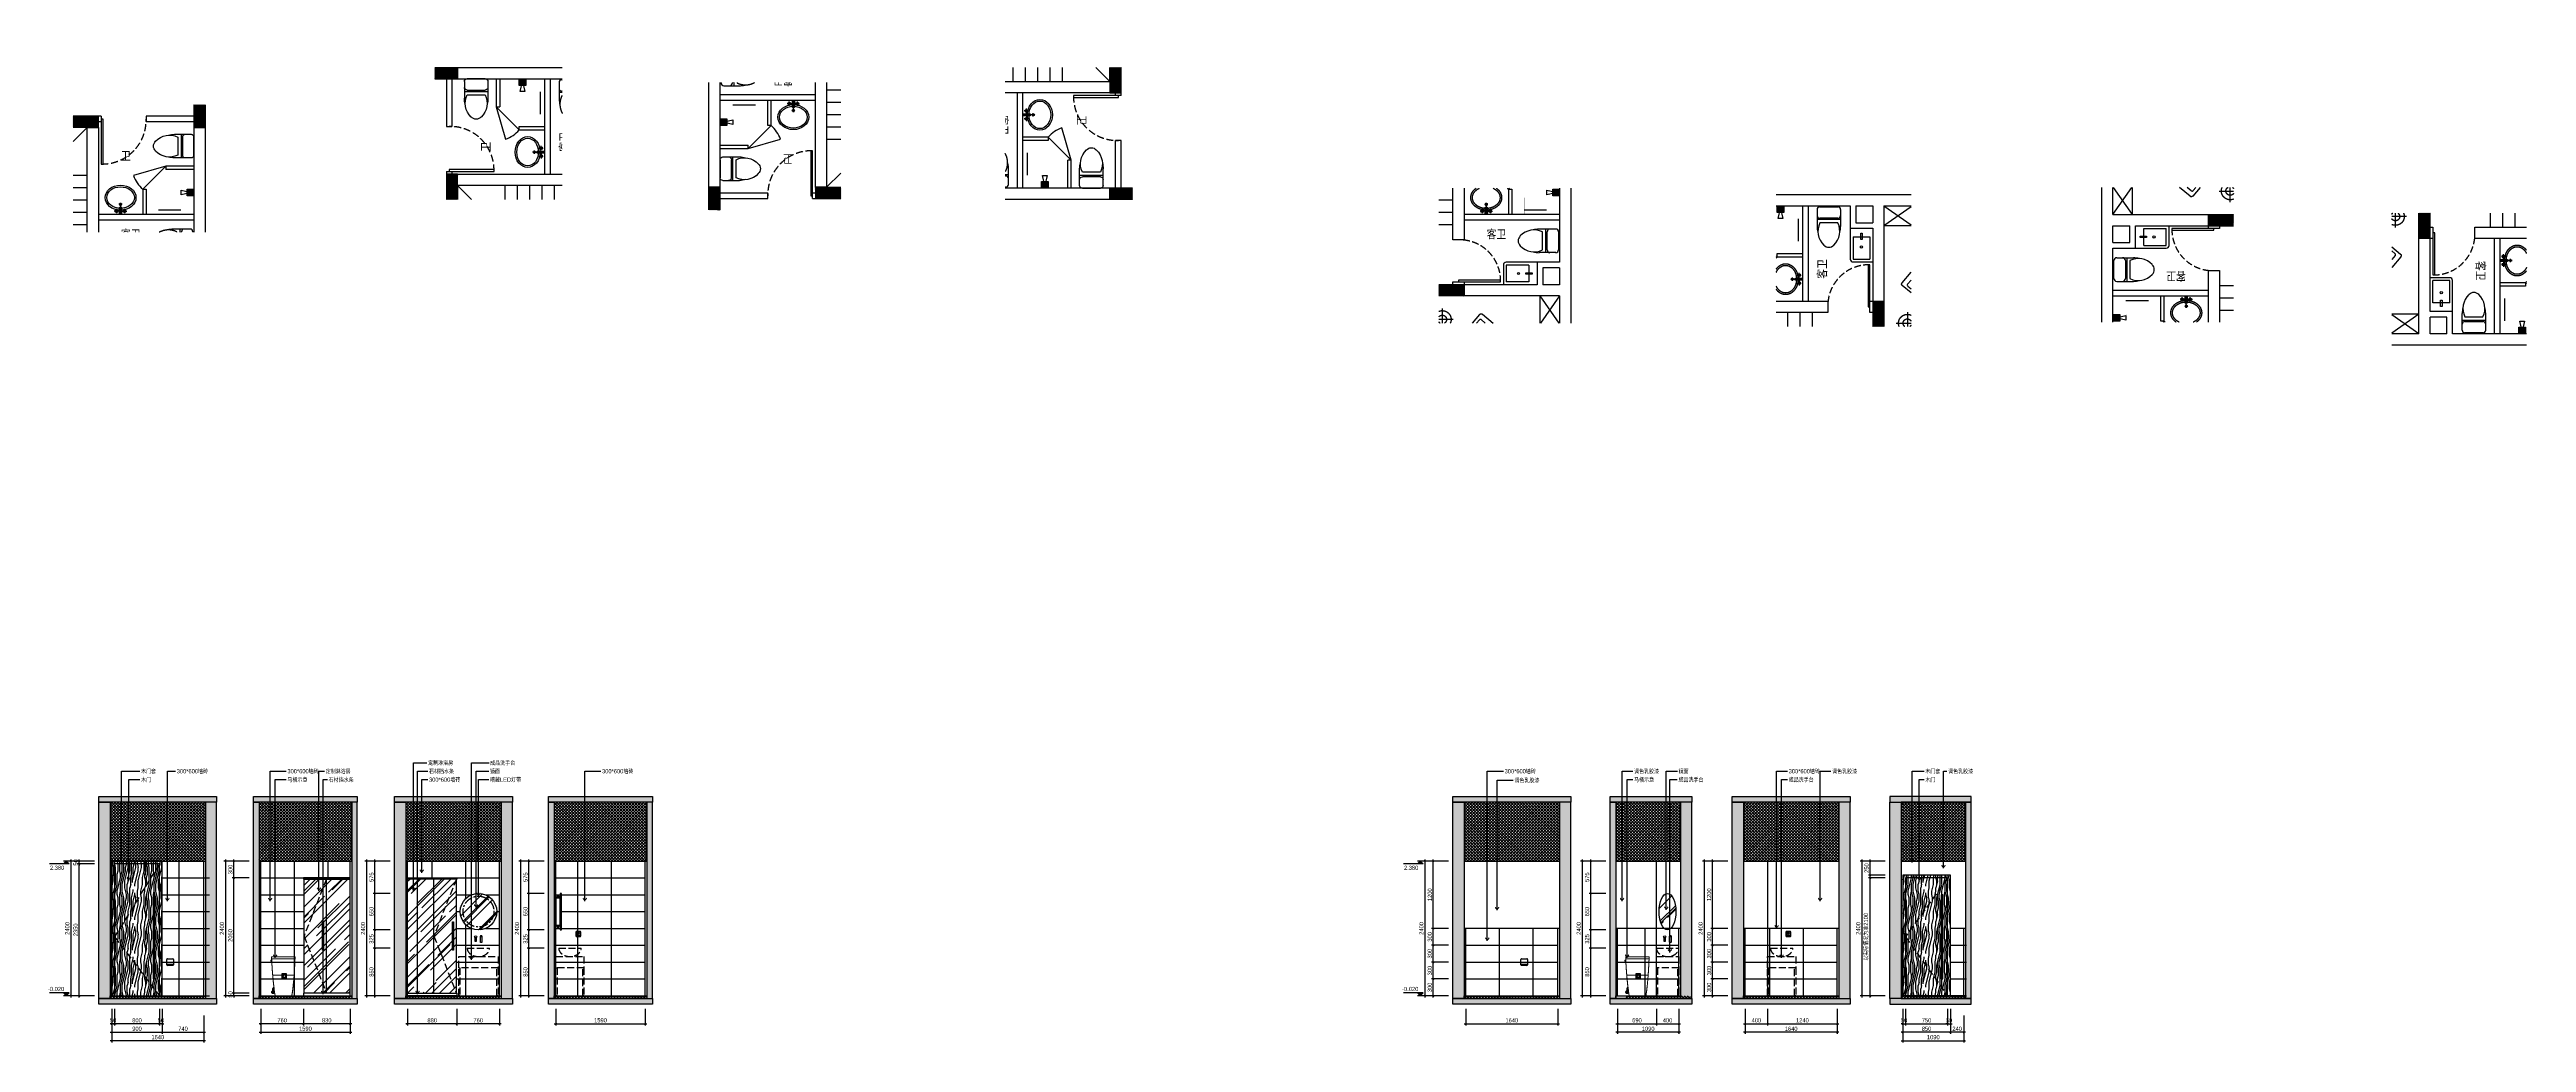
# Model space of a CAD drawing. Extents: x 468514 to 728049, y -74127 to 69080.
# Drawn here: x 595847 to 639993, y 845 to 18526 of the extents above; entities that cross this region are included whole.
import ezdxf
from ezdxf.enums import TextEntityAlignment as Align
from ezdxf.xclip import XClip

# ---------------------------------------------------------------- set-up
doc = ezdxf.new("R2010")
doc.units = 0
doc.header["$LTSCALE"] = 500
doc.header["$MEASUREMENT"] = 0
doc.header["$XCLIPFRAME"] = 0
for name, pattern in [('( Dashed )', [0.75, 0.5, -0.25]), ('2016_013_AOR_L23$0$PLAN B3.1$0${ Tapered Dash }', [10, 4, -1, 1.5, -1, 1.5, -1]), ('CENTER', [50.8, 31.75, -6.35, 6.35, -6.35]), ('DASH', [0.35, 0.25, -0.1]), ('DASHED2', [9.525, 6.35, -3.175]), ('HIDDEN', [0.375, 0.25, -0.125])]:
    doc.linetypes.add(name, pattern=pattern)
doc.layers.get('Defpoints').update_dxf_attribs({"color": 229})
for name, color, linetype in [('_____2', 1, 'Continuous'), ('Door 门', 107, 'Continuous'), ('E 立面填充', 250, 'Continuous'), ('E 立面墙体', 245, 'Continuous'), ('E 立面家具、洁具', 153, 'Continuous'), ('E 立面材料分格线', 8, 'Continuous'), ('E 立面材料类别线', 154, 'Continuous'), ('E 立面标注尺寸', 9, 'Continuous'), ('E 立面装饰完成线', 225, 'Continuous'), ('E 立面门', 107, 'Continuous'), ('P-Furniture 家具', 153, 'Continuous'), ('P-Make furniture 固定制作', 154, 'Continuous'), ('P-N wall 新建隔墙', 241, 'Continuous'), ('P-O wall 原始墙体', 245, 'Continuous'), ('P-o 原建筑尺寸', 8, 'Continuous'), ('P-Stair 楼梯（原建筑设备）', 159, 'Continuous'), ('P-Text  平面文字', 9, 'Continuous'), ('P-Ware 洁具', 153, 'Continuous'), ('P-window 窗', 107, 'Continuous')]:
    doc.layers.add(name, color=color, linetype=linetype)
doc.styles.add('PDC DIM', font='PMingLiU-ExtB.ttf', dxfattribs={"width": 0.85})
doc.styles.add('rmd', font='', dxfattribs={"width": 0.766})
doc.styles.add('Xref-标准套房C$0$黑体', font='simhei.ttf')
doc.styles.get('rmd').set_extended_font_data('SimSun')
doc.dimstyles.new('PDC-A2', dxfattribs={"dimscale": 0, "dimtxt": 2.5, "dimasz": 1, "dimexe": 1, "dimexo": 1, "dimgap": 0.7, "dimtad": 1, "dimdec": 0, "dimtxsty": 'PDC DIM', "dimblk": 'ARCHTICK', "dimcen": 1, "dimdle": 1, "dimclrd": 8, "dimclre": 8, "dimclrt": 9, "dimadec": 0, "dimazin": 0, "dimtfac": 1, "dimtdec": 0, "dimtix": 1, "dimtmove": 2, "dimatfit": 3, "dimldrblk": 'PDC A2 T R', "dimfxl": 10, "dimfxlon": 1, "dimarcsym": 0})
pattern_1 = [(45, (-208763.564, 5386.939), (-8.8388348, 8.8388348), [])]

msp = doc.modelspace()

# ---------------------------------------------------------------- texts
at = {"layer": 'E 立面标注尺寸', "color": 9, "char_height": 75, "attachment_point": 1, "style": 'PDC DIM'}
for s, insert in [('定制淋浴房', (602594.1, 5862.5)), ('{\\fSimSun|b0|i0|c134|p2;成品洗手台}', (603700.7, 5862.5)), ('{\\fPMingLiU|b0|i0|c134|p18;木门套}', (597478.1, 5712.5)), ('{\\fPMingLiU|b0|i0|c134|p18;木门}', (597478.6, 5562.5)), ('300*600墙砖', (598113.8, 5712.5)), ('{\\fPMingLiU-ExtB|b0|i0|c136|p18;300*600\\fPMingLiU|b0|i0|c136|p18;墙砖}', (600086.7, 5712.5)), ('马桶示意', (600086.7, 5562.5)), ('定制淋浴房', (600768.3, 5712.5)), ('{\\fPMingLiU|b0|i0|c136|p18;石材挡水条}', (600821.1, 5562.5)), ('石材挡水条', (602608.7, 5712.5)), ('{\\fPMingLiU-ExtB|b0|i0|c136|p18;300*600\\fPMingLiU|b0|i0|c136|p18;墙砖}', (602610, 5562.5)), ('镜面', (603696.6, 5712.5)), ('暗藏LED灯带', (603696.7, 5562.5)), ('{\\fPMingLiU-ExtB|b0|i0|c136|p18;300*600\\fPMingLiU|b0|i0|c136|p18;墙砖}', (605694.3, 5712.5)), ('{\\fPMingLiU-ExtB|b0|i0|c136|p18;300*600\\fPMingLiU|b0|i0|c136|p18;墙砖}', (621780, 5712.5)), ('{\\fSimSun|b0|i0|c134|p2;调色乳胶漆}', (621955, 5551.1)), ('{\\fSimSun|b0|i0|c134|p2;调色乳胶漆}', (624087.8, 5712.5)), ('马桶示意', (624087.8, 5562.5)), ('{\\fPMingLiU|b0|i0|c136|p18;成品洗手台}', (624879.5, 5562.5)), ('镜面', (624880.3, 5712.5)), ('{\\fPMingLiU-ExtB|b0|i0|c136|p18;300*600\\fPMingLiU|b0|i0|c136|p18;墙砖}', (626842.5, 5712.5)), ('{\\fPMingLiU|b0|i0|c136|p18;成品洗手台}', (626842.6, 5562.5)), ('{\\fSimSun|b0|i0|c134|p2;调色乳胶漆}', (627617.4, 5712.5)), ('{\\fPMingLiU|b0|i0|c134|p18;木门套}', (629279, 5712.5)), ('{\\fPMingLiU|b0|i0|c134|p18;木门}', (629279.4, 5562.5)), ('{\\fSimSun|b0|i0|c134|p2;调色乳胶漆}', (629685.2, 5712.5))]:
    msp.add_mtext(s, dxfattribs=dict(at, insert=insert))

# ---------------------------------------------------------------- blocks, each defined once
blk = doc.blocks.new('A$C7BB304D7')
blk.add_hatch(color=256).paths.add_polyline_path([(127, 77), (204, 0), (126, 32), (49, 0)])
at = {"linetype": 'DASH', "ltscale": 0.5}
for p, q in [((2, 330), (2, 30)), ((302, 330), (2, 330)), ((2, 30), (302, 30)), ((302, 30), (302, 330))]:
    blk.add_line(p, q, dxfattribs=at)
for p, q in [((42, 95), (212, 95)), ((42, 80), (212, 80))]:
    blk.add_line(p, q)
at = {"const_width": 3}
blk.add_lwpolyline([(2, 80), (2, 330), (252, 330), (252, 80), (212, 80), (212, 95), (217, 95, 0.414214), (237, 115), (237, 295, 0.414214), (217, 315), (37, 315, 0.414214), (17, 295), (17, 115, 0.414214), (37, 95), (42, 95), (42, 80)], format="xyb", close=True, dxfattribs=at)
blk.add_lwpolyline([(17, 115), (19, 239), (217, 315)])
blk.add_lwpolyline([(204, 3), (126, 34), (49, 3), (127, 80)], close=True)
blk = doc.blocks.new('$WINLIB2D$00000001')
at = {"color": 0}
for points in [[(-0.5, 0.5), (-0.5, -0.5)], [(-0.5, 0.5), (0.5, 0.5)], [(0.5, -0.5), (0.5, 0.5)], [(0.5, 0.167), (-0.5, 0.167)], [(0.5, -0.167), (-0.5, -0.167)], [(-0.5, -0.5), (0.5, -0.5)]]:
    blk.add_lwpolyline(points, dxfattribs=at)
blk = doc.blocks.new('$DorLib2D$00000002')
for p, q in [((-0.5, 0), (-0.5, 0.4875)), ((-0.475, 0.4875), (-0.5, 0.4875)), ((-0.475, 0), (-0.475, 0.4875)), ((0.475, 0), (0.475, 0.4875)), ((0.475, 0.4875), (0.5, 0.4875)), ((0.5, 0), (0.5, 0.4875)), ((-0.5, 0), (-0.475, 0)), ((0.5, 0), (0.475, 0))]:
    blk.add_line(p, q)
at = {"lineweight": 13}
for centre, start, end in [((-0.4875, 0), 0, 88.53072), ((0.4875, 0), 91.46928, 180)]:
    blk.add_arc(centre, 0.4875, start, end, dxfattribs=at)
blk = doc.blocks.new('_ArchTick')
at = {"color": 0, "linetype": 'ByBlock', "const_width": 0.4}
blk.add_lwpolyline([(-0.5, -0.5), (0.5, 0.5)], dxfattribs=at)
blk = doc.blocks.new('*D1072')
at = {"layer": 'Defpoints', "color": 0, "transparency": 16777216}
for p in [(270407, -4422), (270607, -4422), (270607, -5019)]:
    blk.add_point(p, dxfattribs=at)
at = {"layer": 'P-o 原建筑尺寸', "color": 8, "lineweight": -2, "transparency": 16777216}
for p, q in [((270407, -4482), (270407, -5079)), ((270607, -4482), (270607, -5079)), ((270407, -5019), (270347, -5019)), ((270407, -5019), (270607, -5019)), ((270607, -5019), (270667, -5019))]:
    blk.add_line(p, q, dxfattribs=at)
at = {"layer": 'P-o 原建筑尺寸', "color": 8, "lineweight": -2, "transparency": 16777216, "xscale": 60, "yscale": 60, "zscale": 60}
blk.add_blockref('_ArchTick', (270407, -5019), dxfattribs=at)
at = {"layer": 'P-o 原建筑尺寸', "color": 8, "lineweight": -2, "transparency": 16777216, "xscale": 60, "yscale": 60, "zscale": 60, "rotation": 180}
blk.add_blockref('_ArchTick', (270607, -5019), dxfattribs=at)
at = {"layer": 'P-o 原建筑尺寸', "color": 9, "transparency": 16777216, "insert": (270507, -4893), "char_height": 150, "attachment_point": 5, "style": 'PDC DIM'}
blk.add_mtext('200', dxfattribs=at)
blk = doc.blocks.new('PDC A2 T R')
at = {"color": 0, "linetype": 'ByBlock'}
blk.add_line((0, 0), (-2, 0), dxfattribs=at)
for points in [[(-2.15, 0.89), (-1.49, 1.35), (-0.6, 0), (0, 0)], [(-2.15, -0.89), (-1.49, -1.35), (-0.6, 0), (0, 0)]]:
    blk.add_solid(points, dxfattribs=at)
blk = doc.blocks.new('*D1073')
at = {"layer": 'Defpoints', "color": 0, "transparency": 16777216}
for p in [(270607, -4422), (271207, -4422), (271207, -5019)]:
    blk.add_point(p, dxfattribs=at)
at = {"layer": 'P-o 原建筑尺寸', "color": 8, "lineweight": -2, "transparency": 16777216}
for p, q in [((270607, -4482), (270607, -5079)), ((271207, -4482), (271207, -5079)), ((270547, -5019), (271267, -5019))]:
    blk.add_line(p, q, dxfattribs=at)
at = {"layer": 'P-o 原建筑尺寸', "color": 8, "lineweight": -2, "transparency": 16777216, "xscale": 60, "yscale": 60, "zscale": 60, "rotation": 180}
blk.add_blockref('_ArchTick', (270607, -5019), dxfattribs=at)
at = {"layer": 'P-o 原建筑尺寸', "color": 8, "lineweight": -2, "transparency": 16777216, "xscale": 60, "yscale": 60, "zscale": 60}
blk.add_blockref('_ArchTick', (271207, -5019), dxfattribs=at)
at = {"layer": 'P-o 原建筑尺寸', "color": 9, "transparency": 16777216, "insert": (270907, -4892), "char_height": 150, "attachment_point": 5, "style": 'PDC DIM'}
blk.add_mtext('600', dxfattribs=at)
blk = doc.blocks.new('*D1074')
at = {"layer": 'Defpoints', "color": 0, "transparency": 16777216}
for p in [(274507, -4422), (274707, -4422), (274707, -5019)]:
    blk.add_point(p, dxfattribs=at)
at = {"layer": 'P-o 原建筑尺寸', "color": 8, "lineweight": -2, "transparency": 16777216}
for p, q in [((274507, -4482), (274507, -5079)), ((274707, -4482), (274707, -5079)), ((274507, -5019), (274447, -5019)), ((274507, -5019), (274707, -5019)), ((274707, -5019), (274767, -5019))]:
    blk.add_line(p, q, dxfattribs=at)
at = {"layer": 'P-o 原建筑尺寸', "color": 8, "lineweight": -2, "transparency": 16777216, "xscale": 60, "yscale": 60, "zscale": 60}
blk.add_blockref('_ArchTick', (274507, -5019), dxfattribs=at)
at = {"layer": 'P-o 原建筑尺寸', "color": 8, "lineweight": -2, "transparency": 16777216, "xscale": 60, "yscale": 60, "zscale": 60, "rotation": 180}
blk.add_blockref('_ArchTick', (274707, -5019), dxfattribs=at)
at = {"layer": 'P-o 原建筑尺寸', "color": 9, "transparency": 16777216, "insert": (274607, -4893), "char_height": 150, "attachment_point": 5, "style": 'PDC DIM'}
blk.add_mtext('200', dxfattribs=at)
blk = doc.blocks.new('*D1075')
at = {"layer": 'Defpoints', "color": 0, "transparency": 16777216}
for p in [(274707, -4422), (277407, -4422), (277407, -5019)]:
    blk.add_point(p, dxfattribs=at)
at = {"layer": 'P-o 原建筑尺寸', "color": 8, "lineweight": -2, "transparency": 16777216}
for p, q in [((274707, -4482), (274707, -5079)), ((277407, -4482), (277407, -5079)), ((274647, -5019), (277467, -5019))]:
    blk.add_line(p, q, dxfattribs=at)
at = {"layer": 'P-o 原建筑尺寸', "color": 8, "lineweight": -2, "transparency": 16777216, "xscale": 60, "yscale": 60, "zscale": 60, "rotation": 180}
blk.add_blockref('_ArchTick', (274707, -5019), dxfattribs=at)
at = {"layer": 'P-o 原建筑尺寸', "color": 8, "lineweight": -2, "transparency": 16777216, "xscale": 60, "yscale": 60, "zscale": 60}
blk.add_blockref('_ArchTick', (277407, -5019), dxfattribs=at)
at = {"layer": 'P-o 原建筑尺寸', "color": 9, "transparency": 16777216, "insert": (276057, -4893), "char_height": 150, "attachment_point": 5, "style": 'PDC DIM'}
blk.add_mtext('2700', dxfattribs=at)
blk = doc.blocks.new('*D1076')
at = {"layer": 'Defpoints', "color": 0, "transparency": 16777216}
for p in [(278407, -4402), (278207, -4422), (278407, -5019)]:
    blk.add_point(p, dxfattribs=at)
at = {"layer": 'P-o 原建筑尺寸', "color": 8, "lineweight": -2, "transparency": 16777216}
for p, q in [((278207, -4482), (278207, -5079)), ((278407, -4462), (278407, -5079)), ((278207, -5019), (278147, -5019)), ((278207, -5019), (278407, -5019)), ((278407, -5019), (278467, -5019))]:
    blk.add_line(p, q, dxfattribs=at)
at = {"layer": 'P-o 原建筑尺寸', "color": 8, "lineweight": -2, "transparency": 16777216, "xscale": 60, "yscale": 60, "zscale": 60}
blk.add_blockref('_ArchTick', (278207, -5019), dxfattribs=at)
at = {"layer": 'P-o 原建筑尺寸', "color": 8, "lineweight": -2, "transparency": 16777216, "xscale": 60, "yscale": 60, "zscale": 60, "rotation": 180}
blk.add_blockref('_ArchTick', (278407, -5019), dxfattribs=at)
at = {"layer": 'P-o 原建筑尺寸', "color": 9, "transparency": 16777216, "insert": (278307, -4893), "char_height": 150, "attachment_point": 5, "style": 'PDC DIM'}
blk.add_mtext('200', dxfattribs=at)
blk = doc.blocks.new('*D1069')
at = {"layer": 'Defpoints', "color": 0, "transparency": 16777216}
for p in [(270407, -4519), (278407, -4519), (278407, -5327)]:
    blk.add_point(p, dxfattribs=at)
at = {"layer": 'P-o 原建筑尺寸', "color": 8, "lineweight": -2, "transparency": 16777216}
for p, q in [((270407, -4727), (270407, -5387)), ((278407, -4727), (278407, -5387)), ((270347, -5327), (278467, -5327))]:
    blk.add_line(p, q, dxfattribs=at)
at = {"layer": 'P-o 原建筑尺寸', "color": 8, "lineweight": -2, "transparency": 16777216, "xscale": 60, "yscale": 60, "zscale": 60, "rotation": 180}
blk.add_blockref('_ArchTick', (270407, -5327), dxfattribs=at)
at = {"layer": 'P-o 原建筑尺寸', "color": 8, "lineweight": -2, "transparency": 16777216, "xscale": 60, "yscale": 60, "zscale": 60}
blk.add_blockref('_ArchTick', (278407, -5327), dxfattribs=at)
at = {"layer": 'P-o 原建筑尺寸', "color": 9, "transparency": 16777216, "insert": (274407, -5201), "char_height": 150, "attachment_point": 5, "style": 'PDC DIM'}
blk.add_mtext('8000', dxfattribs=at)
blk = doc.blocks.new('*D1057')
at = {"layer": 'Defpoints', "color": 0, "transparency": 16777216}
for p in [(269583, 6709), (268953, 6509), (269583, 6509)]:
    blk.add_point(p, dxfattribs=at)
at = {"layer": 'P-o 原建筑尺寸', "color": 8, "lineweight": -2, "transparency": 16777216}
for p, q in [((269523, 6709), (268893, 6709)), ((268953, 6709), (268953, 6769)), ((268953, 6709), (268953, 6509)), ((269523, 6509), (268893, 6509)), ((268953, 6509), (268953, 6449))]:
    blk.add_line(p, q, dxfattribs=at)
at = {"layer": 'P-o 原建筑尺寸', "color": 8, "lineweight": -2, "transparency": 16777216, "xscale": 60, "yscale": 60, "zscale": 60}
for p, rotation in [((268953, 6709), 270), ((268953, 6509), 90)]:
    blk.add_blockref('_ArchTick', p, dxfattribs=dict(at, rotation=rotation))
at = {"layer": 'P-o 原建筑尺寸', "color": 9, "transparency": 16777216, "insert": (268827, 6609), "char_height": 150, "attachment_point": 5, "rotation": 90, "style": 'PDC DIM'}
blk.add_mtext('200', dxfattribs=at)
blk = doc.blocks.new('*D1058')
at = {"layer": 'Defpoints', "color": 0, "transparency": 16777216}
for p in [(269583, 6509), (268953, 5209), (269583, 5209)]:
    blk.add_point(p, dxfattribs=at)
at = {"layer": 'P-o 原建筑尺寸', "color": 8, "lineweight": -2, "transparency": 16777216}
for p, q in [((269523, 6509), (268893, 6509)), ((268953, 6569), (268953, 5149)), ((269523, 5209), (268893, 5209))]:
    blk.add_line(p, q, dxfattribs=at)
at = {"layer": 'P-o 原建筑尺寸', "color": 8, "lineweight": -2, "transparency": 16777216, "xscale": 60, "yscale": 60, "zscale": 60}
for p, rotation in [((268953, 6509), 90), ((268953, 5209), 270)]:
    blk.add_blockref('_ArchTick', p, dxfattribs=dict(at, rotation=rotation))
at = {"layer": 'P-o 原建筑尺寸', "color": 9, "transparency": 16777216, "insert": (268827, 5859), "char_height": 150, "attachment_point": 5, "rotation": 90, "style": 'PDC DIM'}
blk.add_mtext('1300', dxfattribs=at)
blk = doc.blocks.new('*D1059')
at = {"layer": 'Defpoints', "color": 0, "transparency": 16777216}
for p in [(269583, 5009), (268953, 3609), (269583, 3609)]:
    blk.add_point(p, dxfattribs=at)
at = {"layer": 'P-o 原建筑尺寸', "color": 8, "lineweight": -2, "transparency": 16777216}
for p, q in [((269523, 5009), (268893, 5009)), ((268953, 5069), (268953, 3549)), ((269523, 3609), (268893, 3609))]:
    blk.add_line(p, q, dxfattribs=at)
at = {"layer": 'P-o 原建筑尺寸', "color": 8, "lineweight": -2, "transparency": 16777216, "xscale": 60, "yscale": 60, "zscale": 60}
for p, rotation in [((268953, 5009), 90), ((268953, 3609), 270)]:
    blk.add_blockref('_ArchTick', p, dxfattribs=dict(at, rotation=rotation))
at = {"layer": 'P-o 原建筑尺寸', "color": 9, "transparency": 16777216, "insert": (268827, 4309), "char_height": 150, "attachment_point": 5, "rotation": 90, "style": 'PDC DIM'}
blk.add_mtext('1400', dxfattribs=at)
blk = doc.blocks.new('*D1060')
at = {"layer": 'Defpoints', "color": 0, "transparency": 16777216}
for p in [(269583, 3609), (268953, 3509), (269583, 3509)]:
    blk.add_point(p, dxfattribs=at)
at = {"layer": 'P-o 原建筑尺寸', "color": 8, "lineweight": -2, "transparency": 16777216}
for p, q in [((269523, 3609), (268893, 3609)), ((268953, 3609), (268953, 3669)), ((268953, 3609), (268953, 3509)), ((269523, 3509), (268893, 3509)), ((268953, 3509), (268953, 3449))]:
    blk.add_line(p, q, dxfattribs=at)
at = {"layer": 'P-o 原建筑尺寸', "color": 8, "lineweight": -2, "transparency": 16777216, "xscale": 60, "yscale": 60, "zscale": 60}
for p, rotation in [((268953, 3609), 270), ((268953, 3509), 90)]:
    blk.add_blockref('_ArchTick', p, dxfattribs=dict(at, rotation=rotation))
at = {"layer": 'P-o 原建筑尺寸', "color": 9, "transparency": 16777216, "insert": (268827, 3559), "char_height": 150, "attachment_point": 5, "rotation": 90, "style": 'PDC DIM'}
blk.add_mtext('100', dxfattribs=at)
blk = doc.blocks.new('*D1061')
at = {"layer": 'Defpoints', "color": 0, "transparency": 16777216}
for p in [(269583, 3509), (268953, 609), (269583, 609)]:
    blk.add_point(p, dxfattribs=at)
at = {"layer": 'P-o 原建筑尺寸', "color": 8, "lineweight": -2, "transparency": 16777216}
for p, q in [((268953, 3569), (268953, 549)), ((269523, 3509), (268893, 3509)), ((269523, 609), (268893, 609))]:
    blk.add_line(p, q, dxfattribs=at)
at = {"layer": 'P-o 原建筑尺寸', "color": 8, "lineweight": -2, "transparency": 16777216, "xscale": 60, "yscale": 60, "zscale": 60}
for p, rotation in [((268953, 3509), 90), ((268953, 609), 270)]:
    blk.add_blockref('_ArchTick', p, dxfattribs=dict(at, rotation=rotation))
at = {"layer": 'P-o 原建筑尺寸', "color": 9, "transparency": 16777216, "insert": (268826, 2059), "char_height": 150, "attachment_point": 5, "rotation": 90, "style": 'PDC DIM'}
blk.add_mtext('2900', dxfattribs=at)
blk = doc.blocks.new('*D1062')
at = {"layer": 'Defpoints', "color": 0, "transparency": 16777216}
for p in [(268953, 509), (269583, 609), (269583, 509)]:
    blk.add_point(p, dxfattribs=at)
at = {"layer": 'P-o 原建筑尺寸', "color": 8, "lineweight": -2, "transparency": 16777216}
for p, q in [((269523, 609), (268893, 609)), ((269523, 509), (268893, 509)), ((268953, 609), (268953, 669)), ((268953, 609), (268953, 509)), ((268953, 509), (268953, 449))]:
    blk.add_line(p, q, dxfattribs=at)
at = {"layer": 'P-o 原建筑尺寸', "color": 8, "lineweight": -2, "transparency": 16777216, "xscale": 60, "yscale": 60, "zscale": 60}
for p, rotation in [((268953, 609), 270), ((268953, 509), 90)]:
    blk.add_blockref('_ArchTick', p, dxfattribs=dict(at, rotation=rotation))
at = {"layer": 'P-o 原建筑尺寸', "color": 9, "transparency": 16777216, "insert": (268827, 559), "char_height": 150, "attachment_point": 5, "rotation": 90, "style": 'PDC DIM'}
blk.add_mtext('100', dxfattribs=at)
blk = doc.blocks.new('*D1043')
at = {"layer": 'Defpoints', "color": 0, "transparency": 16777216}
for p in [(269583, 509), (268953, -2991), (269583, -2991)]:
    blk.add_point(p, dxfattribs=at)
at = {"layer": 'P-o 原建筑尺寸', "color": 8, "lineweight": -2, "transparency": 16777216}
for p, q in [((269523, 509), (268893, 509)), ((268953, 569), (268953, -3051)), ((269523, -2991), (268893, -2991))]:
    blk.add_line(p, q, dxfattribs=at)
at = {"layer": 'P-o 原建筑尺寸', "color": 8, "lineweight": -2, "transparency": 16777216, "xscale": 60, "yscale": 60, "zscale": 60}
for p, rotation in [((268953, 509), 90), ((268953, -2991), 270)]:
    blk.add_blockref('_ArchTick', p, dxfattribs=dict(at, rotation=rotation))
at = {"layer": 'P-o 原建筑尺寸', "color": 9, "transparency": 16777216, "insert": (268826, -1241), "char_height": 150, "attachment_point": 5, "rotation": 90, "style": 'PDC DIM'}
blk.add_mtext('3500', dxfattribs=at)
blk = doc.blocks.new('*D1044')
at = {"layer": 'Defpoints', "color": 0, "transparency": 16777216}
for p in [(269583, -2991), (268953, -3791), (269583, -3791)]:
    blk.add_point(p, dxfattribs=at)
at = {"layer": 'P-o 原建筑尺寸', "color": 8, "lineweight": -2, "transparency": 16777216}
for p, q in [((269523, -2991), (268893, -2991)), ((268953, -2931), (268953, -3851)), ((269523, -3791), (268893, -3791))]:
    blk.add_line(p, q, dxfattribs=at)
at = {"layer": 'P-o 原建筑尺寸', "color": 8, "lineweight": -2, "transparency": 16777216, "xscale": 60, "yscale": 60, "zscale": 60}
for p, rotation in [((268953, -2991), 90), ((268953, -3791), 270)]:
    blk.add_blockref('_ArchTick', p, dxfattribs=dict(at, rotation=rotation))
at = {"layer": 'P-o 原建筑尺寸', "color": 9, "transparency": 16777216, "insert": (268827, -3391), "char_height": 150, "attachment_point": 5, "rotation": 90, "style": 'PDC DIM'}
blk.add_mtext('800', dxfattribs=at)
blk = doc.blocks.new('*D1045')
at = {"layer": 'Defpoints', "color": 0, "transparency": 16777216}
for p in [(269583, -3791), (268953, -3991), (269583, -3991)]:
    blk.add_point(p, dxfattribs=at)
at = {"layer": 'P-o 原建筑尺寸', "color": 8, "lineweight": -2, "transparency": 16777216}
for p, q in [((269523, -3791), (268893, -3791)), ((268953, -3791), (268953, -3731)), ((268953, -3791), (268953, -3991)), ((269523, -3991), (268893, -3991)), ((268953, -3991), (268953, -4051))]:
    blk.add_line(p, q, dxfattribs=at)
at = {"layer": 'P-o 原建筑尺寸', "color": 8, "lineweight": -2, "transparency": 16777216, "xscale": 60, "yscale": 60, "zscale": 60}
for p, rotation in [((268953, -3791), 270), ((268953, -3991), 90)]:
    blk.add_blockref('_ArchTick', p, dxfattribs=dict(at, rotation=rotation))
at = {"layer": 'P-o 原建筑尺寸', "color": 9, "transparency": 16777216, "insert": (268827, -3891), "char_height": 150, "attachment_point": 5, "rotation": 90, "style": 'PDC DIM'}
blk.add_mtext('200', dxfattribs=at)
blk = doc.blocks.new('*D1046')
at = {"layer": 'Defpoints', "color": 0, "transparency": 16777216}
for p in [(269583, 6709), (268496, -3991), (269583, -3991)]:
    blk.add_point(p, dxfattribs=at)
at = {"layer": 'P-o 原建筑尺寸', "color": 8, "lineweight": -2, "transparency": 16777216}
for p, q in [((269096, 6709), (268436, 6709)), ((268496, 6769), (268496, -4051)), ((269096, -3991), (268436, -3991))]:
    blk.add_line(p, q, dxfattribs=at)
at = {"layer": 'P-o 原建筑尺寸', "color": 8, "lineweight": -2, "transparency": 16777216, "xscale": 60, "yscale": 60, "zscale": 60}
for p, rotation in [((268496, 6709), 90), ((268496, -3991), 270)]:
    blk.add_blockref('_ArchTick', p, dxfattribs=dict(at, rotation=rotation))
at = {"layer": 'P-o 原建筑尺寸', "color": 9, "transparency": 16777216, "insert": (268371, 1359), "char_height": 150, "attachment_point": 5, "rotation": 90, "style": 'PDC DIM'}
blk.add_mtext('10700', dxfattribs=at)
blk = doc.blocks.new('*D1047')
at = {"layer": 'Defpoints', "color": 0, "transparency": 16777216}
for p in [(278929, 6709), (278929, 6509), (279559, 6509)]:
    blk.add_point(p, dxfattribs=at)
at = {"layer": 'P-o 原建筑尺寸', "color": 8, "lineweight": -2, "transparency": 16777216}
for p, q in [((278989, 6709), (279619, 6709)), ((279559, 6709), (279559, 6769)), ((279559, 6709), (279559, 6509)), ((278989, 6509), (279619, 6509)), ((279559, 6509), (279559, 6449))]:
    blk.add_line(p, q, dxfattribs=at)
at = {"layer": 'P-o 原建筑尺寸', "color": 8, "lineweight": -2, "transparency": 16777216, "xscale": 60, "yscale": 60, "zscale": 60}
for p, rotation in [((279559, 6709), 270), ((279559, 6509), 90)]:
    blk.add_blockref('_ArchTick', p, dxfattribs=dict(at, rotation=rotation))
at = {"layer": 'P-o 原建筑尺寸', "color": 9, "transparency": 16777216, "insert": (279434, 6609), "char_height": 150, "attachment_point": 5, "rotation": 90, "style": 'PDC DIM'}
blk.add_mtext('200', dxfattribs=at)
blk = doc.blocks.new('*D1048')
at = {"layer": 'Defpoints', "color": 0, "transparency": 16777216}
for p in [(278929, 6509), (278929, 3709), (279559, 3709)]:
    blk.add_point(p, dxfattribs=at)
at = {"layer": 'P-o 原建筑尺寸', "color": 8, "lineweight": -2, "transparency": 16777216}
for p, q in [((278989, 6509), (279619, 6509)), ((279559, 6569), (279559, 3649)), ((278989, 3709), (279619, 3709))]:
    blk.add_line(p, q, dxfattribs=at)
at = {"layer": 'P-o 原建筑尺寸', "color": 8, "lineweight": -2, "transparency": 16777216, "xscale": 60, "yscale": 60, "zscale": 60}
for p, rotation in [((279559, 6509), 90), ((279559, 3709), 270)]:
    blk.add_blockref('_ArchTick', p, dxfattribs=dict(at, rotation=rotation))
at = {"layer": 'P-o 原建筑尺寸', "color": 9, "transparency": 16777216, "insert": (279434, 5109), "char_height": 150, "attachment_point": 5, "rotation": 90, "style": 'PDC DIM'}
blk.add_mtext('2800', dxfattribs=at)
blk = doc.blocks.new('*D1049')
at = {"layer": 'Defpoints', "color": 0, "transparency": 16777216}
for p in [(278929, 3709), (278929, 3509), (279559, 3509)]:
    blk.add_point(p, dxfattribs=at)
at = {"layer": 'P-o 原建筑尺寸', "color": 8, "lineweight": -2, "transparency": 16777216}
for p, q in [((278989, 3709), (279619, 3709)), ((279559, 3709), (279559, 3769)), ((279559, 3709), (279559, 3509)), ((278989, 3509), (279619, 3509)), ((279559, 3509), (279559, 3449))]:
    blk.add_line(p, q, dxfattribs=at)
at = {"layer": 'P-o 原建筑尺寸', "color": 8, "lineweight": -2, "transparency": 16777216, "xscale": 60, "yscale": 60, "zscale": 60}
for p, rotation in [((279559, 3709), 270), ((279559, 3509), 90)]:
    blk.add_blockref('_ArchTick', p, dxfattribs=dict(at, rotation=rotation))
at = {"layer": 'P-o 原建筑尺寸', "color": 9, "transparency": 16777216, "insert": (279434, 3609), "char_height": 150, "attachment_point": 5, "rotation": 90, "style": 'PDC DIM'}
blk.add_mtext('200', dxfattribs=at)
blk = doc.blocks.new('*D1050')
at = {"layer": 'Defpoints', "color": 0, "transparency": 16777216}
for p in [(278929, 3509), (278929, 1959), (279559, 1959)]:
    blk.add_point(p, dxfattribs=at)
at = {"layer": 'P-o 原建筑尺寸', "color": 8, "lineweight": -2, "transparency": 16777216}
for p, q in [((279559, 3569), (279559, 1899)), ((278989, 3509), (279619, 3509)), ((278989, 1959), (279619, 1959))]:
    blk.add_line(p, q, dxfattribs=at)
at = {"layer": 'P-o 原建筑尺寸', "color": 8, "lineweight": -2, "transparency": 16777216, "xscale": 60, "yscale": 60, "zscale": 60}
for p, rotation in [((279559, 3509), 90), ((279559, 1959), 270)]:
    blk.add_blockref('_ArchTick', p, dxfattribs=dict(at, rotation=rotation))
at = {"layer": 'P-o 原建筑尺寸', "color": 9, "transparency": 16777216, "insert": (279432, 2734), "char_height": 150, "attachment_point": 5, "rotation": 90, "style": 'PDC DIM'}
blk.add_mtext('1550', dxfattribs=at)
blk = doc.blocks.new('*D1051')
at = {"layer": 'Defpoints', "color": 0, "transparency": 16777216}
for p in [(278929, 709), (278929, 509), (279559, 509)]:
    blk.add_point(p, dxfattribs=at)
at = {"layer": 'P-o 原建筑尺寸', "color": 8, "lineweight": -2, "transparency": 16777216}
for p, q in [((278989, 709), (279619, 709)), ((278989, 509), (279619, 509)), ((279559, 709), (279559, 769)), ((279559, 709), (279559, 509)), ((279559, 509), (279559, 449))]:
    blk.add_line(p, q, dxfattribs=at)
at = {"layer": 'P-o 原建筑尺寸', "color": 8, "lineweight": -2, "transparency": 16777216, "xscale": 60, "yscale": 60, "zscale": 60}
for p, rotation in [((279559, 709), 270), ((279559, 509), 90)]:
    blk.add_blockref('_ArchTick', p, dxfattribs=dict(at, rotation=rotation))
at = {"layer": 'P-o 原建筑尺寸', "color": 9, "transparency": 16777216, "insert": (279434, 609), "char_height": 150, "attachment_point": 5, "rotation": 90, "style": 'PDC DIM'}
blk.add_mtext('200', dxfattribs=at)
blk = doc.blocks.new('*D1052')
at = {"layer": 'Defpoints', "color": 0, "transparency": 16777216}
for p in [(278929, 509), (278929, -2991), (279559, -2991)]:
    blk.add_point(p, dxfattribs=at)
at = {"layer": 'P-o 原建筑尺寸', "color": 8, "lineweight": -2, "transparency": 16777216}
for p, q in [((278989, 509), (279619, 509)), ((279559, 569), (279559, -3051)), ((278989, -2991), (279619, -2991))]:
    blk.add_line(p, q, dxfattribs=at)
at = {"layer": 'P-o 原建筑尺寸', "color": 8, "lineweight": -2, "transparency": 16777216, "xscale": 60, "yscale": 60, "zscale": 60}
for p, rotation in [((279559, 509), 90), ((279559, -2991), 270)]:
    blk.add_blockref('_ArchTick', p, dxfattribs=dict(at, rotation=rotation))
at = {"layer": 'P-o 原建筑尺寸', "color": 9, "transparency": 16777216, "insert": (279432, -1241), "char_height": 150, "attachment_point": 5, "rotation": 90, "style": 'PDC DIM'}
blk.add_mtext('3500', dxfattribs=at)
blk = doc.blocks.new('*D1053')
at = {"layer": 'Defpoints', "color": 0, "transparency": 16777216}
for p in [(278929, -2991), (278929, -3191), (279559, -3191)]:
    blk.add_point(p, dxfattribs=at)
at = {"layer": 'P-o 原建筑尺寸', "color": 8, "lineweight": -2, "transparency": 16777216}
for p, q in [((278989, -2991), (279619, -2991)), ((279559, -2991), (279559, -2931)), ((279559, -2991), (279559, -3191)), ((278989, -3191), (279619, -3191)), ((279559, -3191), (279559, -3251))]:
    blk.add_line(p, q, dxfattribs=at)
at = {"layer": 'P-o 原建筑尺寸', "color": 8, "lineweight": -2, "transparency": 16777216, "xscale": 60, "yscale": 60, "zscale": 60}
for p, rotation in [((279559, -2991), 270), ((279559, -3191), 90)]:
    blk.add_blockref('_ArchTick', p, dxfattribs=dict(at, rotation=rotation))
at = {"layer": 'P-o 原建筑尺寸', "color": 9, "transparency": 16777216, "insert": (279434, -3091), "char_height": 150, "attachment_point": 5, "rotation": 90, "style": 'PDC DIM'}
blk.add_mtext('200', dxfattribs=at)
blk = doc.blocks.new('*D1054')
at = {"layer": 'Defpoints', "color": 0, "transparency": 16777216}
for p in [(278929, -3191), (278929, -3791), (279559, -3791)]:
    blk.add_point(p, dxfattribs=at)
at = {"layer": 'P-o 原建筑尺寸', "color": 8, "lineweight": -2, "transparency": 16777216}
for p, q in [((278989, -3191), (279619, -3191)), ((279559, -3131), (279559, -3851)), ((278989, -3791), (279619, -3791))]:
    blk.add_line(p, q, dxfattribs=at)
at = {"layer": 'P-o 原建筑尺寸', "color": 8, "lineweight": -2, "transparency": 16777216, "xscale": 60, "yscale": 60, "zscale": 60}
for p, rotation in [((279559, -3191), 90), ((279559, -3791), 270)]:
    blk.add_blockref('_ArchTick', p, dxfattribs=dict(at, rotation=rotation))
at = {"layer": 'P-o 原建筑尺寸', "color": 9, "transparency": 16777216, "insert": (279433, -3491), "char_height": 150, "attachment_point": 5, "rotation": 90, "style": 'PDC DIM'}
blk.add_mtext('600', dxfattribs=at)
blk = doc.blocks.new('*D1055')
at = {"layer": 'Defpoints', "color": 0, "transparency": 16777216}
for p in [(278929, -3791), (278929, -3991), (279559, -3991)]:
    blk.add_point(p, dxfattribs=at)
at = {"layer": 'P-o 原建筑尺寸', "color": 8, "lineweight": -2, "transparency": 16777216}
for p, q in [((278989, -3791), (279619, -3791)), ((279559, -3791), (279559, -3731)), ((279559, -3791), (279559, -3991)), ((278989, -3991), (279619, -3991)), ((279559, -3991), (279559, -4051))]:
    blk.add_line(p, q, dxfattribs=at)
at = {"layer": 'P-o 原建筑尺寸', "color": 8, "lineweight": -2, "transparency": 16777216, "xscale": 60, "yscale": 60, "zscale": 60}
for p, rotation in [((279559, -3791), 270), ((279559, -3991), 90)]:
    blk.add_blockref('_ArchTick', p, dxfattribs=dict(at, rotation=rotation))
at = {"layer": 'P-o 原建筑尺寸', "color": 9, "transparency": 16777216, "insert": (279434, -3891), "char_height": 150, "attachment_point": 5, "rotation": 90, "style": 'PDC DIM'}
blk.add_mtext('200', dxfattribs=at)
blk = doc.blocks.new('*D1056')
at = {"layer": 'Defpoints', "color": 0, "transparency": 16777216}
for p in [(278929, 6709), (278929, -3991), (280016, -3991)]:
    blk.add_point(p, dxfattribs=at)
at = {"layer": 'P-o 原建筑尺寸', "color": 8, "lineweight": -2, "transparency": 16777216}
for p, q in [((279416, 6709), (280076, 6709)), ((280016, 6769), (280016, -4051)), ((279416, -3991), (280076, -3991))]:
    blk.add_line(p, q, dxfattribs=at)
at = {"layer": 'P-o 原建筑尺寸', "color": 8, "lineweight": -2, "transparency": 16777216, "xscale": 60, "yscale": 60, "zscale": 60}
for p, rotation in [((280016, 6709), 90), ((280016, -3991), 270)]:
    blk.add_blockref('_ArchTick', p, dxfattribs=dict(at, rotation=rotation))
at = {"layer": 'P-o 原建筑尺寸', "color": 9, "transparency": 16777216, "insert": (279890, 1359), "char_height": 150, "attachment_point": 5, "rotation": 90, "style": 'PDC DIM'}
blk.add_mtext('10700', dxfattribs=at)
blk = doc.blocks.new('*D1063')
at = {"layer": 'Defpoints', "color": 0, "transparency": 16777216}
for p in [(270607, 8051), (270407, 7503), (270607, 7503)]:
    blk.add_point(p, dxfattribs=at)
at = {"layer": 'P-o 原建筑尺寸', "color": 8, "lineweight": -2, "transparency": 16777216}
for p, q in [((270407, 8051), (270347, 8051)), ((270407, 7563), (270407, 8111)), ((270407, 8051), (270607, 8051)), ((270607, 7563), (270607, 8111)), ((270607, 8051), (270667, 8051))]:
    blk.add_line(p, q, dxfattribs=at)
at = {"layer": 'P-o 原建筑尺寸', "color": 8, "lineweight": -2, "transparency": 16777216, "xscale": 60, "yscale": 60, "zscale": 60}
blk.add_blockref('_ArchTick', (270407, 8051), dxfattribs=at)
at = {"layer": 'P-o 原建筑尺寸', "color": 8, "lineweight": -2, "transparency": 16777216, "xscale": 60, "yscale": 60, "zscale": 60, "rotation": 180}
blk.add_blockref('_ArchTick', (270607, 8051), dxfattribs=at)
at = {"layer": 'P-o 原建筑尺寸', "color": 9, "transparency": 16777216, "insert": (270507, 8176), "char_height": 150, "attachment_point": 5, "style": 'PDC DIM'}
blk.add_mtext('200', dxfattribs=at)
blk = doc.blocks.new('*D1064')
at = {"layer": 'Defpoints', "color": 0, "transparency": 16777216}
for p in [(272207, 8051), (270607, 7503), (272207, 7503)]:
    blk.add_point(p, dxfattribs=at)
at = {"layer": 'P-o 原建筑尺寸', "color": 8, "lineweight": -2, "transparency": 16777216}
for p, q in [((270547, 8051), (272267, 8051)), ((270607, 7563), (270607, 8111)), ((272207, 7563), (272207, 8111))]:
    blk.add_line(p, q, dxfattribs=at)
at = {"layer": 'P-o 原建筑尺寸', "color": 8, "lineweight": -2, "transparency": 16777216, "xscale": 60, "yscale": 60, "zscale": 60, "rotation": 180}
blk.add_blockref('_ArchTick', (270607, 8051), dxfattribs=at)
at = {"layer": 'P-o 原建筑尺寸', "color": 8, "lineweight": -2, "transparency": 16777216, "xscale": 60, "yscale": 60, "zscale": 60}
blk.add_blockref('_ArchTick', (272207, 8051), dxfattribs=at)
at = {"layer": 'P-o 原建筑尺寸', "color": 9, "transparency": 16777216, "insert": (271407, 8177), "char_height": 150, "attachment_point": 5, "style": 'PDC DIM'}
blk.add_mtext('1600', dxfattribs=at)
blk = doc.blocks.new('*D1065')
at = {"layer": 'Defpoints', "color": 0, "transparency": 16777216}
for p in [(274307, 8051), (272907, 7503), (274307, 7503)]:
    blk.add_point(p, dxfattribs=at)
at = {"layer": 'P-o 原建筑尺寸', "color": 8, "lineweight": -2, "transparency": 16777216}
for p, q in [((272847, 8051), (274367, 8051)), ((272907, 7563), (272907, 8111)), ((274307, 7563), (274307, 8111))]:
    blk.add_line(p, q, dxfattribs=at)
at = {"layer": 'P-o 原建筑尺寸', "color": 8, "lineweight": -2, "transparency": 16777216, "xscale": 60, "yscale": 60, "zscale": 60, "rotation": 180}
blk.add_blockref('_ArchTick', (272907, 8051), dxfattribs=at)
at = {"layer": 'P-o 原建筑尺寸', "color": 8, "lineweight": -2, "transparency": 16777216, "xscale": 60, "yscale": 60, "zscale": 60}
blk.add_blockref('_ArchTick', (274307, 8051), dxfattribs=at)
at = {"layer": 'P-o 原建筑尺寸', "color": 9, "transparency": 16777216, "insert": (273607, 8176), "char_height": 150, "attachment_point": 5, "style": 'PDC DIM'}
blk.add_mtext('1400', dxfattribs=at)
blk = doc.blocks.new('*D1066')
at = {"layer": 'Defpoints', "color": 0, "transparency": 16777216}
for p in [(276307, 8051), (274507, 7503), (276307, 7503)]:
    blk.add_point(p, dxfattribs=at)
at = {"layer": 'P-o 原建筑尺寸', "color": 8, "lineweight": -2, "transparency": 16777216}
for p, q in [((274447, 8051), (276367, 8051)), ((274507, 7563), (274507, 8111)), ((276307, 7563), (276307, 8111))]:
    blk.add_line(p, q, dxfattribs=at)
at = {"layer": 'P-o 原建筑尺寸', "color": 8, "lineweight": -2, "transparency": 16777216, "xscale": 60, "yscale": 60, "zscale": 60, "rotation": 180}
blk.add_blockref('_ArchTick', (274507, 8051), dxfattribs=at)
at = {"layer": 'P-o 原建筑尺寸', "color": 8, "lineweight": -2, "transparency": 16777216, "xscale": 60, "yscale": 60, "zscale": 60}
blk.add_blockref('_ArchTick', (276307, 8051), dxfattribs=at)
at = {"layer": 'P-o 原建筑尺寸', "color": 9, "transparency": 16777216, "insert": (275407, 8176), "char_height": 150, "attachment_point": 5, "style": 'PDC DIM'}
blk.add_mtext('1800', dxfattribs=at)
blk = doc.blocks.new('*D1067')
at = {"layer": 'Defpoints', "color": 0, "transparency": 16777216}
for p in [(276507, 8051), (276307, 7503), (276507, 7503)]:
    blk.add_point(p, dxfattribs=at)
at = {"layer": 'P-o 原建筑尺寸', "color": 8, "lineweight": -2, "transparency": 16777216}
for p, q in [((276307, 8051), (276247, 8051)), ((276307, 7563), (276307, 8111)), ((276307, 8051), (276507, 8051)), ((276507, 7563), (276507, 8111)), ((276507, 8051), (276567, 8051))]:
    blk.add_line(p, q, dxfattribs=at)
at = {"layer": 'P-o 原建筑尺寸', "color": 8, "lineweight": -2, "transparency": 16777216, "xscale": 60, "yscale": 60, "zscale": 60}
blk.add_blockref('_ArchTick', (276307, 8051), dxfattribs=at)
at = {"layer": 'P-o 原建筑尺寸', "color": 8, "lineweight": -2, "transparency": 16777216, "xscale": 60, "yscale": 60, "zscale": 60, "rotation": 180}
blk.add_blockref('_ArchTick', (276507, 8051), dxfattribs=at)
at = {"layer": 'P-o 原建筑尺寸', "color": 9, "transparency": 16777216, "insert": (276407, 8176), "char_height": 150, "attachment_point": 5, "style": 'PDC DIM'}
blk.add_mtext('200', dxfattribs=at)
blk = doc.blocks.new('*D1068')
at = {"layer": 'Defpoints', "color": 0, "transparency": 16777216}
for p in [(278207, 8051), (276507, 7503), (278207, 7503)]:
    blk.add_point(p, dxfattribs=at)
at = {"layer": 'P-o 原建筑尺寸', "color": 8, "lineweight": -2, "transparency": 16777216}
for p, q in [((276447, 8051), (278267, 8051)), ((276507, 7563), (276507, 8111)), ((278207, 7563), (278207, 8111))]:
    blk.add_line(p, q, dxfattribs=at)
at = {"layer": 'P-o 原建筑尺寸', "color": 8, "lineweight": -2, "transparency": 16777216, "xscale": 60, "yscale": 60, "zscale": 60, "rotation": 180}
blk.add_blockref('_ArchTick', (276507, 8051), dxfattribs=at)
at = {"layer": 'P-o 原建筑尺寸', "color": 8, "lineweight": -2, "transparency": 16777216, "xscale": 60, "yscale": 60, "zscale": 60}
blk.add_blockref('_ArchTick', (278207, 8051), dxfattribs=at)
at = {"layer": 'P-o 原建筑尺寸', "color": 9, "transparency": 16777216, "insert": (277357, 8176), "char_height": 150, "attachment_point": 5, "style": 'PDC DIM'}
blk.add_mtext('1700', dxfattribs=at)
blk = doc.blocks.new('*D1070')
at = {"layer": 'Defpoints', "color": 0, "transparency": 16777216}
for p in [(278407, 8051), (278207, 7503), (278407, 7503)]:
    blk.add_point(p, dxfattribs=at)
at = {"layer": 'P-o 原建筑尺寸', "color": 8, "lineweight": -2, "transparency": 16777216}
for p, q in [((278207, 8051), (278147, 8051)), ((278207, 7563), (278207, 8111)), ((278207, 8051), (278407, 8051)), ((278407, 7563), (278407, 8111)), ((278407, 8051), (278467, 8051))]:
    blk.add_line(p, q, dxfattribs=at)
at = {"layer": 'P-o 原建筑尺寸', "color": 8, "lineweight": -2, "transparency": 16777216, "xscale": 60, "yscale": 60, "zscale": 60}
blk.add_blockref('_ArchTick', (278207, 8051), dxfattribs=at)
at = {"layer": 'P-o 原建筑尺寸', "color": 8, "lineweight": -2, "transparency": 16777216, "xscale": 60, "yscale": 60, "zscale": 60, "rotation": 180}
blk.add_blockref('_ArchTick', (278407, 8051), dxfattribs=at)
at = {"layer": 'P-o 原建筑尺寸', "color": 9, "transparency": 16777216, "insert": (278307, 8176), "char_height": 150, "attachment_point": 5, "style": 'PDC DIM'}
blk.add_mtext('200', dxfattribs=at)
blk = doc.blocks.new('*D1071')
at = {"layer": 'Defpoints', "color": 0, "transparency": 16777216}
for p in [(278407, 8421), (270407, 7503), (278407, 7503)]:
    blk.add_point(p, dxfattribs=at)
at = {"layer": 'P-o 原建筑尺寸', "color": 8, "lineweight": -2, "transparency": 16777216}
for p, q in [((270347, 8421), (278467, 8421)), ((270407, 7821), (270407, 8481)), ((278407, 7821), (278407, 8481))]:
    blk.add_line(p, q, dxfattribs=at)
at = {"layer": 'P-o 原建筑尺寸', "color": 8, "lineweight": -2, "transparency": 16777216, "xscale": 60, "yscale": 60, "zscale": 60, "rotation": 180}
blk.add_blockref('_ArchTick', (270407, 8421), dxfattribs=at)
at = {"layer": 'P-o 原建筑尺寸', "color": 8, "lineweight": -2, "transparency": 16777216, "xscale": 60, "yscale": 60, "zscale": 60}
blk.add_blockref('_ArchTick', (278407, 8421), dxfattribs=at)
at = {"layer": 'P-o 原建筑尺寸', "color": 9, "transparency": 16777216, "insert": (274407, 8547), "char_height": 150, "attachment_point": 5, "style": 'PDC DIM'}
blk.add_mtext('8000', dxfattribs=at)
blk = doc.blocks.new('*D1077')
at = {"layer": 'Defpoints', "color": 0, "transparency": 16777216}
for p in [(268953, 5009), (269583, 5209), (269583, 5009)]:
    blk.add_point(p, dxfattribs=at)
at = {"layer": 'P-o 原建筑尺寸', "color": 8, "lineweight": -2, "transparency": 16777216}
for p, q in [((269523, 5209), (268893, 5209)), ((269523, 5009), (268893, 5009)), ((268953, 5209), (268953, 5269)), ((268953, 5209), (268953, 5009)), ((268953, 5009), (268953, 4949))]:
    blk.add_line(p, q, dxfattribs=at)
at = {"layer": 'P-o 原建筑尺寸', "color": 8, "lineweight": -2, "transparency": 16777216, "xscale": 60, "yscale": 60, "zscale": 60}
for p, rotation in [((268953, 5209), 270), ((268953, 5009), 90)]:
    blk.add_blockref('_ArchTick', p, dxfattribs=dict(at, rotation=rotation))
at = {"layer": 'P-o 原建筑尺寸', "color": 9, "transparency": 16777216, "insert": (268827, 5109), "char_height": 150, "attachment_point": 5, "rotation": 90, "style": 'PDC DIM'}
blk.add_mtext('200', dxfattribs=at)
blk = doc.blocks.new('*D1078')
at = {"layer": 'Defpoints', "color": 0, "transparency": 16777216}
for p in [(271207, -4422), (271407, -4422), (271407, -5019)]:
    blk.add_point(p, dxfattribs=at)
at = {"layer": 'P-o 原建筑尺寸', "color": 8, "lineweight": -2, "transparency": 16777216}
for p, q in [((271207, -4482), (271207, -5079)), ((271407, -4482), (271407, -5079)), ((271207, -5019), (271147, -5019)), ((271207, -5019), (271407, -5019)), ((271407, -5019), (271467, -5019))]:
    blk.add_line(p, q, dxfattribs=at)
at = {"layer": 'P-o 原建筑尺寸', "color": 8, "lineweight": -2, "transparency": 16777216, "xscale": 60, "yscale": 60, "zscale": 60}
blk.add_blockref('_ArchTick', (271207, -5019), dxfattribs=at)
at = {"layer": 'P-o 原建筑尺寸', "color": 8, "lineweight": -2, "transparency": 16777216, "xscale": 60, "yscale": 60, "zscale": 60, "rotation": 180}
blk.add_blockref('_ArchTick', (271407, -5019), dxfattribs=at)
at = {"layer": 'P-o 原建筑尺寸', "color": 9, "transparency": 16777216, "insert": (271307, -4893), "char_height": 150, "attachment_point": 5, "style": 'PDC DIM'}
blk.add_mtext('200', dxfattribs=at)
blk = doc.blocks.new('*D1079')
at = {"layer": 'Defpoints', "color": 0, "transparency": 16777216}
for p in [(271407, -4422), (273507, -4422), (273507, -5019)]:
    blk.add_point(p, dxfattribs=at)
at = {"layer": 'P-o 原建筑尺寸', "color": 8, "lineweight": -2, "transparency": 16777216}
for p, q in [((271407, -4482), (271407, -5079)), ((273507, -4482), (273507, -5079)), ((271347, -5019), (273567, -5019))]:
    blk.add_line(p, q, dxfattribs=at)
at = {"layer": 'P-o 原建筑尺寸', "color": 8, "lineweight": -2, "transparency": 16777216, "xscale": 60, "yscale": 60, "zscale": 60, "rotation": 180}
blk.add_blockref('_ArchTick', (271407, -5019), dxfattribs=at)
at = {"layer": 'P-o 原建筑尺寸', "color": 8, "lineweight": -2, "transparency": 16777216, "xscale": 60, "yscale": 60, "zscale": 60}
blk.add_blockref('_ArchTick', (273507, -5019), dxfattribs=at)
at = {"layer": 'P-o 原建筑尺寸', "color": 9, "transparency": 16777216, "insert": (272457, -4893), "char_height": 150, "attachment_point": 5, "style": 'PDC DIM'}
blk.add_mtext('2100', dxfattribs=at)
blk = doc.blocks.new('*D1080')
at = {"layer": 'Defpoints', "color": 0, "transparency": 16777216}
for p in [(273507, -4422), (273707, -4422), (273707, -5019)]:
    blk.add_point(p, dxfattribs=at)
at = {"layer": 'P-o 原建筑尺寸', "color": 8, "lineweight": -2, "transparency": 16777216}
for p, q in [((273507, -4482), (273507, -5079)), ((273707, -4482), (273707, -5079)), ((273507, -5019), (273447, -5019)), ((273507, -5019), (273707, -5019)), ((273707, -5019), (273767, -5019))]:
    blk.add_line(p, q, dxfattribs=at)
at = {"layer": 'P-o 原建筑尺寸', "color": 8, "lineweight": -2, "transparency": 16777216, "xscale": 60, "yscale": 60, "zscale": 60}
blk.add_blockref('_ArchTick', (273507, -5019), dxfattribs=at)
at = {"layer": 'P-o 原建筑尺寸', "color": 8, "lineweight": -2, "transparency": 16777216, "xscale": 60, "yscale": 60, "zscale": 60, "rotation": 180}
blk.add_blockref('_ArchTick', (273707, -5019), dxfattribs=at)
at = {"layer": 'P-o 原建筑尺寸', "color": 9, "transparency": 16777216, "insert": (273607, -4893), "char_height": 150, "attachment_point": 5, "style": 'PDC DIM'}
blk.add_mtext('200', dxfattribs=at)
blk = doc.blocks.new('*D1081')
at = {"layer": 'Defpoints', "color": 0, "transparency": 16777216}
for p in [(273707, -4422), (274507, -4422), (274507, -5019)]:
    blk.add_point(p, dxfattribs=at)
at = {"layer": 'P-o 原建筑尺寸', "color": 8, "lineweight": -2, "transparency": 16777216}
for p, q in [((273707, -4482), (273707, -5079)), ((274507, -4482), (274507, -5079)), ((273647, -5019), (274567, -5019))]:
    blk.add_line(p, q, dxfattribs=at)
at = {"layer": 'P-o 原建筑尺寸', "color": 8, "lineweight": -2, "transparency": 16777216, "xscale": 60, "yscale": 60, "zscale": 60, "rotation": 180}
blk.add_blockref('_ArchTick', (273707, -5019), dxfattribs=at)
at = {"layer": 'P-o 原建筑尺寸', "color": 8, "lineweight": -2, "transparency": 16777216, "xscale": 60, "yscale": 60, "zscale": 60}
blk.add_blockref('_ArchTick', (274507, -5019), dxfattribs=at)
at = {"layer": 'P-o 原建筑尺寸', "color": 9, "transparency": 16777216, "insert": (274107, -4893), "char_height": 150, "attachment_point": 5, "style": 'PDC DIM'}
blk.add_mtext('800', dxfattribs=at)
blk = doc.blocks.new('*D1082')
at = {"layer": 'Defpoints', "color": 0, "transparency": 16777216}
for p in [(277607, -4402), (277407, -4422), (277607, -5019)]:
    blk.add_point(p, dxfattribs=at)
at = {"layer": 'P-o 原建筑尺寸', "color": 8, "lineweight": -2, "transparency": 16777216}
for p, q in [((277407, -4482), (277407, -5079)), ((277607, -4462), (277607, -5079)), ((277407, -5019), (277347, -5019)), ((277407, -5019), (277607, -5019)), ((277607, -5019), (277667, -5019))]:
    blk.add_line(p, q, dxfattribs=at)
at = {"layer": 'P-o 原建筑尺寸', "color": 8, "lineweight": -2, "transparency": 16777216, "xscale": 60, "yscale": 60, "zscale": 60}
blk.add_blockref('_ArchTick', (277407, -5019), dxfattribs=at)
at = {"layer": 'P-o 原建筑尺寸', "color": 8, "lineweight": -2, "transparency": 16777216, "xscale": 60, "yscale": 60, "zscale": 60, "rotation": 180}
blk.add_blockref('_ArchTick', (277607, -5019), dxfattribs=at)
at = {"layer": 'P-o 原建筑尺寸', "color": 9, "transparency": 16777216, "insert": (277507, -4893), "char_height": 150, "attachment_point": 5, "style": 'PDC DIM'}
blk.add_mtext('200', dxfattribs=at)
blk = doc.blocks.new('*D1083')
at = {"layer": 'Defpoints', "color": 0, "transparency": 16777216}
for p in [(277607, -4422), (278207, -4422), (278207, -5019)]:
    blk.add_point(p, dxfattribs=at)
at = {"layer": 'P-o 原建筑尺寸', "color": 8, "lineweight": -2, "transparency": 16777216}
for p, q in [((277607, -4482), (277607, -5079)), ((278207, -4482), (278207, -5079)), ((277547, -5019), (278267, -5019))]:
    blk.add_line(p, q, dxfattribs=at)
at = {"layer": 'P-o 原建筑尺寸', "color": 8, "lineweight": -2, "transparency": 16777216, "xscale": 60, "yscale": 60, "zscale": 60, "rotation": 180}
blk.add_blockref('_ArchTick', (277607, -5019), dxfattribs=at)
at = {"layer": 'P-o 原建筑尺寸', "color": 8, "lineweight": -2, "transparency": 16777216, "xscale": 60, "yscale": 60, "zscale": 60}
blk.add_blockref('_ArchTick', (278207, -5019), dxfattribs=at)
at = {"layer": 'P-o 原建筑尺寸', "color": 9, "transparency": 16777216, "insert": (277907, -4892), "char_height": 150, "attachment_point": 5, "style": 'PDC DIM'}
blk.add_mtext('600', dxfattribs=at)
blk = doc.blocks.new('*D1084')
at = {"layer": 'Defpoints', "color": 0, "transparency": 16777216}
for p in [(274507, 8051), (274307, 7503), (274507, 7503)]:
    blk.add_point(p, dxfattribs=at)
at = {"layer": 'P-o 原建筑尺寸', "color": 8, "lineweight": -2, "transparency": 16777216}
for p, q in [((274307, 8051), (274247, 8051)), ((274307, 7563), (274307, 8111)), ((274307, 8051), (274507, 8051)), ((274507, 7563), (274507, 8111)), ((274507, 8051), (274567, 8051))]:
    blk.add_line(p, q, dxfattribs=at)
at = {"layer": 'P-o 原建筑尺寸', "color": 8, "lineweight": -2, "transparency": 16777216, "xscale": 60, "yscale": 60, "zscale": 60}
blk.add_blockref('_ArchTick', (274307, 8051), dxfattribs=at)
at = {"layer": 'P-o 原建筑尺寸', "color": 8, "lineweight": -2, "transparency": 16777216, "xscale": 60, "yscale": 60, "zscale": 60, "rotation": 180}
blk.add_blockref('_ArchTick', (274507, 8051), dxfattribs=at)
at = {"layer": 'P-o 原建筑尺寸', "color": 9, "transparency": 16777216, "insert": (274407, 8176), "char_height": 150, "attachment_point": 5, "style": 'PDC DIM'}
blk.add_mtext('200', dxfattribs=at)
blk = doc.blocks.new('*D1085')
at = {"layer": 'Defpoints', "color": 0, "transparency": 16777216}
for p in [(272407, 8051), (272207, 7503), (272407, 7503)]:
    blk.add_point(p, dxfattribs=at)
at = {"layer": 'P-o 原建筑尺寸', "color": 8, "lineweight": -2, "transparency": 16777216}
for p, q in [((272207, 8051), (272147, 8051)), ((272207, 7563), (272207, 8111)), ((272207, 8051), (272407, 8051)), ((272407, 7563), (272407, 8111)), ((272407, 8051), (272467, 8051))]:
    blk.add_line(p, q, dxfattribs=at)
at = {"layer": 'P-o 原建筑尺寸', "color": 8, "lineweight": -2, "transparency": 16777216, "xscale": 60, "yscale": 60, "zscale": 60}
blk.add_blockref('_ArchTick', (272207, 8051), dxfattribs=at)
at = {"layer": 'P-o 原建筑尺寸', "color": 8, "lineweight": -2, "transparency": 16777216, "xscale": 60, "yscale": 60, "zscale": 60, "rotation": 180}
blk.add_blockref('_ArchTick', (272407, 8051), dxfattribs=at)
at = {"layer": 'P-o 原建筑尺寸', "color": 9, "transparency": 16777216, "insert": (272307, 8176), "char_height": 150, "attachment_point": 5, "style": 'PDC DIM'}
blk.add_mtext('200', dxfattribs=at)
blk = doc.blocks.new('*D1086')
at = {"layer": 'Defpoints', "color": 0, "transparency": 16777216}
for p in [(272807, 8051), (272407, 7503), (272807, 7503)]:
    blk.add_point(p, dxfattribs=at)
at = {"layer": 'P-o 原建筑尺寸', "color": 8, "lineweight": -2, "transparency": 16777216}
for p, q in [((272347, 8051), (272867, 8051)), ((272407, 7563), (272407, 8111)), ((272807, 7563), (272807, 8111))]:
    blk.add_line(p, q, dxfattribs=at)
at = {"layer": 'P-o 原建筑尺寸', "color": 8, "lineweight": -2, "transparency": 16777216, "xscale": 60, "yscale": 60, "zscale": 60, "rotation": 180}
blk.add_blockref('_ArchTick', (272407, 8051), dxfattribs=at)
at = {"layer": 'P-o 原建筑尺寸', "color": 8, "lineweight": -2, "transparency": 16777216, "xscale": 60, "yscale": 60, "zscale": 60}
blk.add_blockref('_ArchTick', (272807, 8051), dxfattribs=at)
at = {"layer": 'P-o 原建筑尺寸', "color": 9, "transparency": 16777216, "insert": (272607, 8176), "char_height": 150, "attachment_point": 5, "style": 'PDC DIM'}
blk.add_mtext('400', dxfattribs=at)
blk = doc.blocks.new('*D1087')
at = {"layer": 'Defpoints', "color": 0, "transparency": 16777216}
for p in [(272907, 8051), (272807, 7503), (272907, 7503)]:
    blk.add_point(p, dxfattribs=at)
at = {"layer": 'P-o 原建筑尺寸', "color": 8, "lineweight": -2, "transparency": 16777216}
for p, q in [((272807, 8051), (272747, 8051)), ((272807, 7563), (272807, 8111)), ((272807, 8051), (272907, 8051)), ((272907, 7563), (272907, 8111)), ((272907, 8051), (272967, 8051))]:
    blk.add_line(p, q, dxfattribs=at)
at = {"layer": 'P-o 原建筑尺寸', "color": 8, "lineweight": -2, "transparency": 16777216, "xscale": 60, "yscale": 60, "zscale": 60}
blk.add_blockref('_ArchTick', (272807, 8051), dxfattribs=at)
at = {"layer": 'P-o 原建筑尺寸', "color": 8, "lineweight": -2, "transparency": 16777216, "xscale": 60, "yscale": 60, "zscale": 60, "rotation": 180}
blk.add_blockref('_ArchTick', (272907, 8051), dxfattribs=at)
at = {"layer": 'P-o 原建筑尺寸', "color": 9, "transparency": 16777216, "insert": (272857, 8176), "char_height": 150, "attachment_point": 5, "style": 'PDC DIM'}
blk.add_mtext('100', dxfattribs=at)
blk = doc.blocks.new('A$C65A12E1F')
at = {"linetype": 'ByBlock'}
for p, q in [((0, 650), (910, 650)), ((0, 600), (0, 650)), ((350, 600), (350, 10)), ((910, 650), (910, 600))]:
    blk.add_line(p, q, dxfattribs=at)
for points in [[(910, 600), (0, 600), (0, 0), (910, 0)], [(299, 660), (267, 660), (267, 700), (299, 700)], [(401, 650), (433, 650), (433, 703), (401, 703)]]:
    blk.add_lwpolyline(points, close=True, dxfattribs=at)
at = {"color": 9, "linetype": 'ByBlock', "insert": (300, 273), "char_height": 150, "width": 1231.75, "attachment_point": 7, "style": 'rmd'}
blk.add_mtext('{\\fArial|b0|i0|c0|p32;REF}', dxfattribs=at)
blk = doc.blocks.new('A$C6EA43BB4')
for p, q in [((0, 20), (0, 380)), ((20, 400), (680, 400)), ((680, 0), (20, 0)), ((700, 20), (700, 380))]:
    blk.add_line(p, q)
at = {"color": 251}
for p, q in [((13, 72), (13, 204)), ((33, 138), (269, 138)), ((41, 132), (41, 146)), ((41, 146), (96, 146)), ((96, 132), (41, 132)), ((44, 132), (44, 146)), ((48, 210), (57, 221)), ((96, 170), (48, 210)), ((48, 64), (94, 111)), ((57, 54), (48, 64)), ((51, 208), (60, 218)), ((61, 58), (52, 68)), ((57, 221), (105, 179)), ((104, 101), (57, 54)), ((61, 185), (61, 95)), ((63, 254), (639, 254)), ((639, 22), (63, 22)), ((80, 185), (80, 94)), ((214, 212), (88, 212)), ((88, 68), (214, 68)), ((215, 194), (89, 194)), ((89, 85), (215, 85)), ((94, 111), (104, 101)), ((105, 179), (96, 170)), ((96, 132), (96, 146)), ((96, 146), (96, 132)), ((144, 237), (144, 175)), ((144, 237), (158, 237)), ((144, 232), (158, 232)), ((144, 175), (158, 175)), ((144, 175), (158, 175)), ((158, 102), (144, 102)), ((144, 102), (144, 41)), ((144, 46), (158, 46)), ((144, 41), (158, 41)), ((144, 41), (158, 41)), ((151, 35), (151, 242)), ((158, 175), (158, 237)), ((158, 41), (158, 102)), ((282, 288), (194, 385)), ((194, 385), (508, 385)), ((250, 269), (194, 385)), ((245, 216), (197, 174)), ((197, 174), (206, 165)), ((208, 117), (198, 107)), ((198, 107), (244, 60)), ((206, 165), (254, 205)), ((261, 146), (206, 146)), ((206, 146), (206, 132)), ((206, 132), (206, 146)), ((206, 132), (261, 132)), ((254, 69), (208, 117)), ((224, 94), (224, 185)), ((240, 64), (250, 74)), ((241, 95), (241, 185)), ((251, 203), (242, 213)), ((244, 60), (254, 69)), ((254, 205), (245, 216)), ((250, 269), (282, 288)), ((250, 269), (452, 269)), ((258, 132), (258, 146)), ((261, 132), (261, 146)), ((282, 288), (341, 288)), ((285, 347), (285, 342)), ((292, 355), (292, 354)), ((292, 355), (317, 355)), ((292, 354), (318, 354)), ((292, 354), (292, 347)), ((292, 347), (318, 347)), ((299, 206), (299, 69)), ((317, 355), (318, 354)), ((318, 354), (318, 347)), ((325, 347), (325, 342)), ((362, 246), (339, 246)), ((362, 29), (339, 29)), ((420, 288), (341, 288)), ((377, 347), (377, 342)), ((409, 355), (384, 355)), ((384, 355), (384, 354)), ((384, 354), (384, 347)), ((410, 354), (384, 354)), ((410, 347), (384, 347)), ((402, 206), (402, 69)), ((409, 355), (410, 354)), ((410, 354), (410, 347)), ((417, 347), (417, 342)), ((420, 288), (508, 385)), ((452, 269), (420, 288)), ((668, 138), (433, 138)), ((441, 132), (441, 146)), ((441, 146), (495, 146)), ((495, 132), (441, 132)), ((443, 132), (443, 146)), ((447, 205), (457, 216)), ((495, 165), (447, 205)), ((447, 69), (494, 117)), ((457, 60), (447, 69)), ((450, 203), (460, 213)), ((461, 64), (451, 74)), ((452, 269), (508, 385)), ((457, 216), (505, 174)), ((504, 107), (457, 60)), ((460, 95), (460, 185)), ((477, 94), (477, 185)), ((486, 194), (613, 194)), ((613, 85), (486, 85)), ((487, 212), (613, 212)), ((613, 68), (487, 68)), ((494, 117), (504, 107)), ((505, 174), (495, 165)), ((495, 132), (495, 146)), ((495, 146), (495, 132)), ((544, 175), (544, 237)), ((557, 237), (544, 237)), ((557, 232), (544, 232)), ((557, 175), (544, 175)), ((557, 175), (544, 175)), ((544, 102), (557, 102)), ((544, 41), (544, 102)), ((557, 46), (544, 46)), ((557, 41), (544, 41)), ((557, 41), (544, 41)), ((551, 35), (551, 242)), ((557, 237), (557, 175)), ((557, 102), (557, 41)), ((645, 221), (597, 179)), ((597, 179), (606, 170)), ((607, 111), (598, 101)), ((598, 101), (644, 54)), ((606, 170), (654, 210)), ((661, 146), (606, 146)), ((606, 146), (606, 132)), ((606, 132), (606, 146)), ((606, 132), (661, 132)), ((654, 64), (607, 111)), ((622, 185), (622, 94)), ((640, 185), (640, 95)), ((640, 58), (650, 68)), ((651, 208), (642, 218)), ((644, 54), (654, 64)), ((654, 210), (645, 221)), ((658, 132), (658, 146)), ((661, 132), (661, 146)), ((689, 204), (689, 72))]:
    blk.add_line(p, q, dxfattribs=at)
for centre, radius in [((151, 139), 53.8), ((151, 139), 44.8), ((551, 139), 53.8), ((551, 139), 44.8)]:
    blk.add_circle(centre, radius, dxfattribs=at)
for centre, start, end in [((20, 380), 90.0011, 180), ((20, 20), 180, 270.0004), ((680, 380), 0, 90.0011), ((680, 20), 270.0004, 0)]:
    blk.add_arc(centre, 20, start, end)
for centre, radius, start, end in [((63, 204), 50, 90, 180), ((63, 72), 50, 180, 270), ((88, 185), 27, 89.9993, 179.9989), ((88, 95), 27, 179.9989, 270), ((89, 185), 9, 90, 180), ((89, 94), 9, 180, 270), ((214, 185), 27, 359.9996, 89.9993), ((214, 95), 27, 270, 359.9996), ((215, 185), 9, 0, 90), ((215, 94), 9, 270, 0), ((277, 346), 8, 138.0401, 180), ((277, 346), 8, 180, 221.9599), ((290, 334), 25.1, 114.7345, 138.0401), ((290, 357), 25.1, 221.9599, 245.2655), ((298, 316), 45.6, 100.8033, 114.7345), ((298, 376), 45.6, 245.2655, 259.1967), ((304, 286), 75.6, 90, 100.8033), ((304, 405), 75.6, 259.1967, 270), ((339, 206), 40, 90, 180), ((339, 69), 40, 180, 270), ((304, 286), 75.6, 79.1967, 90), ((304, 405), 75.6, 270, 280.8033), ((310, 316), 45.6, 65.2655, 79.1967), ((310, 376), 45.6, 280.8033, 294.7345), ((318, 334), 25.1, 41.9599, 65.2655), ((318, 357), 25.1, 294.7345, 318.0401), ((331, 346), 8, 0, 41.9599), ((331, 346), 8, 318.0401, 0), ((362, 206), 40, 0, 90), ((362, 69), 40, 270, 0), ((371, 346), 8, 138.0401, 180), ((371, 346), 8, 180, 221.9599), ((383, 334), 25.1, 114.7345, 138.0401), ((383, 357), 25.1, 221.9599, 245.2655), ((392, 316), 45.6, 100.8033, 114.7345), ((392, 376), 45.6, 245.2655, 259.1967), ((398, 286), 75.6, 90, 100.8033), ((398, 405), 75.6, 259.1967, 270), ((398, 286), 75.6, 79.1967, 90), ((398, 405), 75.6, 270, 280.8033), ((403, 316), 45.6, 65.2655, 79.1967), ((403, 376), 45.6, 280.8033, 294.7345), ((412, 334), 25.1, 41.9599, 65.2655), ((412, 357), 25.1, 294.7345, 318.0401), ((424, 346), 8, 0, 41.9599), ((424, 346), 8, 318.0401, 0), ((487, 185), 27, 90.0007, 180.0004), ((487, 95), 27, 180.0004, 270), ((486, 185), 9, 90, 180), ((486, 94), 9, 180, 270), ((613, 185), 27, 0.0011, 90.0007), ((613, 185), 9, 0, 90), ((613, 95), 27, 270, 0.0011), ((613, 94), 9, 270, 0), ((639, 204), 50, 0, 90), ((639, 72), 50, 270, 0)]:
    blk.add_arc(centre, radius, start, end, dxfattribs=at)
at = {"color": 251, "extrusion": (0, 0, -1)}
for centre, start_param, end_param in [((305, 347), 2.303424, 7.121354), ((305, 342), 3.141593, 6.283185)]:
    blk.add_ellipse(centre, major_axis=(-19.8, 0), ratio=0.284502, start_param=start_param, end_param=end_param, dxfattribs=at)
at = {"color": 251}
for centre, start_param, end_param in [((397, 347), 2.303424, 7.121354), ((397, 342), 3.141593, 6.283185)]:
    blk.add_ellipse(centre, major_axis=(19.8, 0), ratio=0.284502, start_param=start_param, end_param=end_param, dxfattribs=at)
blk = doc.blocks.new('400')
for p, q in [((471957, -336380), (471926, -336420)), ((472204, -336380), (472235, -336420))]:
    blk.add_line(p, q)
blk.add_circle((472080, -336223), 200)
blk.add_arc((472080, -336223), 250, 231.9641, 308.0359)
blk = doc.blocks.new('chuangf')
at = {"layer": 'P-Furniture 家具', "color": 8}
for p, q in [((1179, 126), (1572, 126)), ((1375, 322), (1375, -70)), ((3141, -1617), (3141, 299)), ((2700, -95), (1675, -95)), ((1706, -95), (1706, -1617)), ((1730, -1637), (3117, -1637))]:
    blk.add_line(p, q, dxfattribs=at)
at = {"layer": 'P-Furniture 家具'}
blk.add_line((1675, 299), (3175, 299), dxfattribs=at)
for points in [[(1675, 351), (1075, 351), (1075, -149), (1675, -149)], [(3175, 351), (3175, -1649), (1675, -1649), (1675, 351)]]:
    blk.add_lwpolyline(points, close=True, dxfattribs=at)
at = {"layer": 'P-Furniture 家具', "color": 8}
for points in [[(2021, -78, 0.058596), (2021, 257, 0.037148), (2782, 257, 0.052163), (2782, -78, 0.093766)], [(1947, -1232, 0.101392), (1929, -1213, -0.223768), (1924, -1203, -0.25558), (1926, -1199, -0.081563), (1941, -1194, -0.071805), (1957, -1193, 0.069985), (1974, -1192, 0.03546), (2030, -1178, 0.029432), (2094, -1154, 0.001554), (2125, -1140, -0.00152), (2157, -1126, -0.004735), (2189, -1113, 0.00382), (2230, -1095, 0.296001), (2248, -1068, -0.649774), (2268, -1060, -0.02319), (2273, -1063, 0.0288), (2277, -1066, 0.005727), (2283, -1070, -0.004358), (2292, -1076, -0.027528), (2310, -1088, -0.046214), (2319, -1097, -0.194121), (2323, -1110, 0.133719), (2326, -1129, 0.011505), (2344, -1163, 0.008882), (2369, -1206, 0.012426), (2404, -1261, -0.033612), (2417, -1281), (2439, -1326), (2456, -1361, 0.224341), (2470, -1372, -0.722772), (2470, -1379, -0.103513), (2466, -1379, 0.053465), (2459, -1379, 0.030109), (2437, -1383, -0.031436), (2416, -1387, -0.05324), (2401, -1387, 0.05518), (2387, -1387, 0.056271), (2363, -1393, 0.0108), (2242, -1434, 0.00456), (2161, -1464, 0.01125), (2128, -1477, 0.069394), (2111, -1487, -0.079756), (2096, -1496, -0.106399), (2082, -1498, -0.328642), (2078, -1496, -0.299547), (2080, -1490, 0.189917), (2084, -1483, 0.033518), (2085, -1475, 0.075627), (2084, -1471, 0.053489), (2081, -1465, 0.017838), (2067, -1448, 0.038394), (2049, -1430, -0.059529), (2038, -1418, -0.035943), (2026, -1398, -0.011245), (1995, -1330, -0.006203), (1982, -1299, 0.010783), (1975, -1282, 0.019485), (1970, -1271, 0.005062)]]:
    blk.add_lwpolyline(points, format="xyb", close=True, dxfattribs=at)
for radius in [157, 76.4]:
    blk.add_circle((1375, 126), radius, dxfattribs=at)
for centre, radius, start, end in [((1784, -1542), 1712, 38.287, 57.6721), ((2499, -940), 868, 42.3133, 76.6516), ((3167, -422), 71, 111.0659, 236.8343)]:
    blk.add_arc(centre, radius, start, end, dxfattribs=at)
for centre, major_axis, ratio, start_param, end_param in [((2316, -1059), (-112, 0), 0.833333, 1.758186, 1.860669), ((1485, 1263), (-3019, 0), 0.833333, 1.860669, 1.903868), ((873, 2737), (-4890, 0), 0.833333, 1.903868, 1.922108), ((2279, -461), (804, 0), 0.833333, -1.219485, -1.174486), ((2560, -1020), (-76, 0), 0.833333, 1.967107, 2.244238), ((2644, -1107), (-57.7, 0), 0.833333, -1.215705, -0.897354), ((2635, -1089), (33.8, 0), 0.833333, 1.501884, 1.925887), ((2707, -1087), (-74, 0), 0.833333, -0.181643, -0.047623), ((2648, -1084), (-14.7, 0), 0.833333, -0.047623, 0.25431), ((2670, -1080), (-37.8, 0), 0.833333, 0.25431, 0.468061), ((2647, -1078), (13.6, 0), 0.833333, 2.209223, 2.959949), ((2938, -967), (338, 0), 0.833333, 3.609654, 3.680998), ((2637, -1064), (4.26, 0), 0.833333, 0.231794, 1.501884), ((2636, -1064), (6.04, 0), 0.833333, -0.932369, 0.231794), ((2808, -1032), (186, 0), 0.833333, 3.680998, 3.834497), ((2604, -1172), (77.8, 0), 0.833333, 0.455068, 0.692904), ((2505, -1213), (189, 0), 0.833333, 0.31136, 0.455068), ((854, -1656), (-1923, 0), 0.833333, 3.407974, 3.452952), ((1183, -1581), (1582, 0), 0.833333, 0.241571, 0.266382), ((5118, -539), (-2407, -701), 0.471108, 0.022718, 0.08572), ((1443, -1662), (-965, 0), 0.833333, 3.456107, 3.479223), ((2319, -1425), (44, 0), 0.833333, -0.217207, 0.314514), ((2383, -1436), (-21.7, 0), 0.833333, -0.217207, 0.549738), ((2428, -1413), (74.3, 0), 0.833333, 3.691331, 3.876056), ((2528, -1338), (-209, 0), 0.833333, 0.734464, 0.844548), ((2810, -1073), (634, 0), 0.833333, 3.98614, 4.003573), ((2159, -1707), (-367, 0), 0.833333, 3.980666, 4.003573), ((2375, -1506), (43.4, 0), 0.833333, 0.723905, 0.839074), ((2458, -1445), (66.9, 0), 0.833333, 3.865498, 3.958241), ((2420, -1478), (12.2, 0), 0.833333, 3.958241, 6.263107), ((2467, -1479), (34.4, 0), 0.833333, 1.970378, 3.121515), ((3610, -3735), (-2973, 0), 0.833333, -1.186496, -1.171214), ((1770, 57), (-1936, 0), 0.833333, 1.955096, 1.974037), ((231, 3063), (-5858, 0), 0.833333, 1.974037, 1.980117), ((4793, -5700), (-5605, 0), 0.833333, -1.167692, -1.161476), ((2829, -1862), (599, 0), 0.833333, 1.856206, 1.973901), ((2776, -1714), (413, 0), 0.833333, 1.714425, 1.856206), ((2726, -1423), (-60.5, 0), 0.833333, 4.576533, 4.856018), ((2742, -1326), (-57.5, 0), 0.833333, 1.43494, 1.721669), ((2815, -1312), (-72.5, 0), 0.833333, 0.382878, 0.787064), ((2743, -1333), (48.9, 0), 0.833333, -1.419924, -1.094394), ((2753, -1364), (-16.1, 0), 0.833333, 3.048091, 3.928657), ((2763, -1365), (-5.57, 0), 0.833333, 2.047199, 3.048091)]:
    blk.add_ellipse(centre, major_axis=major_axis, ratio=ratio, start_param=start_param, end_param=end_param, dxfattribs=at)
at = {"layer": 'P-Furniture 家具', "color": 8, "extrusion": (0, 0, -1)}
for centre, start_param, end_param in [((1730, -1617), -1.570796, 0), ((3117, -1617), 3.141593, 4.712389)]:
    blk.add_ellipse(centre, major_axis=(-24, 0), ratio=0.833333, start_param=start_param, end_param=end_param, dxfattribs=at)
blk = doc.blocks.new('A$C437E590E')
at = {"color": 8, "linetype": 'ByBlock'}
for p, q in [((243, 462), (164, 462)), ((202, 422), (202, 501)), ((275, 313), (275, 510)), ((306, 462), (386, 462)), ((347, 422), (347, 501)), ((247, 340), (303, 340)), ((275, 368), (275, 312))]:
    blk.add_line(p, q, dxfattribs=at)
at = {"linetype": 'ByBlock'}
for p, q in [((257, 393), (257, 514)), ((293, 514), (257, 514)), ((293, 514), (293, 393)), ((293, 393), (257, 393))]:
    blk.add_line(p, q, dxfattribs=at)
for centre, radius in [((204, 462), 25), ((204, 462), 17.9), ((346, 462), 25), ((346, 462), 17.9)]:
    blk.add_circle(centre, radius, dxfattribs=at)
at = {"color": 8, "linetype": 'ByBlock'}
for radius in [19.5, 11.9]:
    blk.add_circle((275, 340), radius, dxfattribs=at)
at = {"linetype": 'ByBlock'}
blk.add_ellipse((275, 222), major_axis=(-275, 0), ratio=0.809091, dxfattribs=at)
at = {"color": 8, "linetype": 'ByBlock'}
blk.add_ellipse((275, 222), major_axis=(-246, 0), ratio=0.786583, dxfattribs=at)
blk = doc.blocks.new('asdfsdafa3')
for p, q in [((201554, -49577), (201554, -49256)), ((201603, -49207), (201707, -49207)), ((201707, -49207), (201901, -49207)), ((201757, -49256), (201757, -49577)), ((201782, -49207), (201782, -49627)), ((201839, -49256), (201839, -49577)), ((201603, -49627), (201707, -49627)), ((201707, -49627), (201901, -49627))]:
    blk.add_line(p, q)
for centre, radius, start, end in [((201603, -49256), 49.5, 90, 180), ((201707, -49256), 49.5, 0, 90), ((201988, -49558), 337, 42.8306, 116.2777), ((201885, -49706), 500, 75.8795, 88.2029), ((202157, -49416), 116, 359.4502, 47.9126), ((202157, -49418), 116, 312.0874, 0.5498), ((201603, -49577), 49.5, 180, 270), ((201707, -49577), 49.5, 270, 0), ((201988, -49275), 337, 243.7223, 317.1694), ((201885, -49127), 500, 271.7971, 284.1205)]:
    blk.add_arc(centre, radius, start, end)
blk = doc.blocks.new('fffg')
blk.add_lwpolyline([(143, 670), (109, 670), (109, -130), (143, -130)], close=True)
at = {"color": 8, "linetype": 'DASH'}
blk.add_arc((123, -110), 780, 88.5421, 181.4579, dxfattribs=at)
blk = doc.blocks.new('A$C17F62748')
at = {"linetype": 'ByBlock'}
for p, q in [((120, 0), (0, 120)), ((0, 0), (120, 120)), ((18, 102), (102, 102)), ((18, 90), (102, 90)), ((18, 78), (102, 78)), ((18, 66), (102, 66)), ((18, 54), (102, 54)), ((18, 42), (102, 42)), ((18, 30), (102, 30)), ((60, 50), (19, 227)), ((19, 227), (101, 227)), ((99, 28), (21, 28)), ((21, 28), (21, 0)), ((51, 59), (51, 28)), ((101, 227), (60, 50)), ((69, 59), (69, 28)), ((99, 0), (99, 28))]:
    blk.add_line(p, q, dxfattribs=at)
for points in [[(0, 120), (120, 120), (120, 0), (0, 0)], [(12, 108), (108, 108), (108, 12), (12, 12)], [(18, 102), (102, 102), (102, 18), (18, 18)]]:
    blk.add_lwpolyline(points, close=True, dxfattribs=at)
blk = doc.blocks.new('*D1088')
at = {"layer": 'Defpoints', "color": 0, "transparency": 16777216}
for p in [(278929, 1959), (278929, 1859), (279559, 1859)]:
    blk.add_point(p, dxfattribs=at)
at = {"layer": 'P-o 原建筑尺寸', "color": 8, "lineweight": -2, "transparency": 16777216}
for p, q in [((278989, 1959), (279619, 1959)), ((278989, 1859), (279619, 1859)), ((279559, 1959), (279559, 2019)), ((279559, 1959), (279559, 1859)), ((279559, 1859), (279559, 1799))]:
    blk.add_line(p, q, dxfattribs=at)
at = {"layer": 'P-o 原建筑尺寸', "color": 8, "lineweight": -2, "transparency": 16777216, "xscale": 60, "yscale": 60, "zscale": 60}
for p, rotation in [((279559, 1959), 270), ((279559, 1859), 90)]:
    blk.add_blockref('_ArchTick', p, dxfattribs=dict(at, rotation=rotation))
at = {"layer": 'P-o 原建筑尺寸', "color": 9, "transparency": 16777216, "insert": (279434, 1909), "char_height": 150, "attachment_point": 5, "rotation": 90, "style": 'PDC DIM'}
blk.add_mtext('100', dxfattribs=at)
blk = doc.blocks.new('*D1089')
at = {"layer": 'Defpoints', "color": 0, "transparency": 16777216}
for p in [(278929, 1859), (278929, 709), (279559, 709)]:
    blk.add_point(p, dxfattribs=at)
at = {"layer": 'P-o 原建筑尺寸', "color": 8, "lineweight": -2, "transparency": 16777216}
for p, q in [((278989, 1859), (279619, 1859)), ((279559, 1919), (279559, 649)), ((278989, 709), (279619, 709))]:
    blk.add_line(p, q, dxfattribs=at)
at = {"layer": 'P-o 原建筑尺寸', "color": 8, "lineweight": -2, "transparency": 16777216, "xscale": 60, "yscale": 60, "zscale": 60}
for p, rotation in [((279559, 1859), 90), ((279559, 709), 270)]:
    blk.add_blockref('_ArchTick', p, dxfattribs=dict(at, rotation=rotation))
at = {"layer": 'P-o 原建筑尺寸', "color": 9, "transparency": 16777216, "insert": (279432, 1284), "char_height": 150, "attachment_point": 5, "rotation": 90, "style": 'PDC DIM'}
blk.add_mtext('1150', dxfattribs=at)
blk = doc.blocks.new('$DorLib2D$00000001')
for p, q in [((0.45, 0.975), (0.5, 0.975)), ((0.45, 0), (0.45, 0.975)), ((0.5, 0), (0.5, 0.975)), ((0.5, 0), (0.45, 0))]:
    blk.add_line(p, q)
at = {"lineweight": 13}
blk.add_arc((0.475, 0), 0.975, 91.4693, 180, dxfattribs=at)
blk = doc.blocks.new('AI9-BLK63')
at = {"layer": '_____2', "color": 250}
blk.add_line((0, -0.1), (0, -0.1), dxfattribs=at)
blk.add_lwpolyline([(0, -0.1), (0, -0.1), (0, 0.1), (0, 0.2)], dxfattribs=at)
blk = doc.blocks.new('AI9-BLK62')
at = {"layer": '_____2', "color": 250}
blk.add_line((0, 0), (0, 0), dxfattribs=at)
blk.add_line((0, 0), (0, 0), dxfattribs=at)
blk = doc.blocks.new('AI9-BLK61')
at = {"layer": '_____2', "color": 7}
for name, p in [('AI9-BLK62', (0, 0.2)), ('AI9-BLK63', (0, 0))]:
    blk.add_blockref(name, p, dxfattribs=at)
blk = doc.blocks.new('AI9-BLK53')
at = {"layer": '_____2', "color": 250}
blk.add_line((-0.1, 0), (0.1, 0), dxfattribs=at)
blk.add_line((-0.1, 0), (0.1, 0), dxfattribs=at)
blk = doc.blocks.new('rtyr')
at = {"linetype": 'DASHED2', "lineweight": 0}
for p, q in [((256670, -48189), (256670, -48152)), ((256670, -48152), (257087, -48152)), ((257087, -48189), (257087, -48152)), ((256685, -48771), (256702, -48771)), ((256685, -48772), (256702, -48772)), ((256685, -48779), (256685, -48789)), ((256701, -48716), (256687, -48722)), ((256688, -48748), (256688, -48721)), ((256688, -48725), (256691, -48722)), ((256688, -48727), (256691, -48724)), ((256688, -48729), (256691, -48727)), ((256688, -48732), (256691, -48729)), ((256688, -48734), (256691, -48731)), ((256688, -48736), (256691, -48734)), ((256688, -48739), (256691, -48736)), ((256688, -48741), (256691, -48739)), ((256688, -48744), (256691, -48741)), ((256688, -48746), (256691, -48743)), ((256688, -48752), (256688, -48750)), ((256688, -48757), (256688, -48755)), ((256688, -48760), (256688, -48759)), ((256689, -48748), (256691, -48746)), ((256693, -48724), (256690, -48721)), ((256693, -48726), (256690, -48723)), ((256693, -48729), (256690, -48725)), ((256693, -48731), (256690, -48728)), ((256693, -48734), (256690, -48730)), ((256693, -48736), (256690, -48733)), ((256693, -48738), (256690, -48735)), ((256693, -48741), (256690, -48737)), ((256693, -48743), (256690, -48740)), ((256693, -48745), (256690, -48742)), ((256693, -48748), (256690, -48744)), ((256693, -48722), (256691, -48720)), ((256692, -48723), (256695, -48720)), ((256692, -48725), (256695, -48722)), ((256692, -48728), (256695, -48724)), ((256692, -48730), (256695, -48727)), ((256692, -48732), (256695, -48729)), ((256692, -48735), (256695, -48731)), ((256692, -48737), (256695, -48734)), ((256692, -48740), (256695, -48736)), ((256692, -48742), (256695, -48739)), ((256692, -48744), (256695, -48741)), ((256692, -48747), (256695, -48743)), ((256693, -48748), (256695, -48746)), ((256697, -48724), (256694, -48721)), ((256697, -48726), (256694, -48723)), ((256697, -48729), (256694, -48725)), ((256697, -48731), (256694, -48728)), ((256697, -48734), (256694, -48730)), ((256697, -48736), (256694, -48733)), ((256697, -48738), (256694, -48735)), ((256697, -48741), (256694, -48737)), ((256697, -48743), (256694, -48740)), ((256697, -48745), (256694, -48742)), ((256697, -48748), (256694, -48744)), ((256695, -48760), (256694, -48760)), ((256695, -48770), (256694, -48770)), ((256697, -48722), (256695, -48719)), ((256696, -48721), (256699, -48717)), ((256697, -48719), (256696, -48718)), ((256696, -48723), (256699, -48720)), ((256696, -48725), (256699, -48722)), ((256696, -48728), (256699, -48725)), ((256696, -48730), (256699, -48727)), ((256696, -48732), (256699, -48729)), ((256696, -48735), (256699, -48732)), ((256696, -48737), (256699, -48734)), ((256696, -48740), (256699, -48736)), ((256696, -48742), (256699, -48739)), ((256696, -48744), (256699, -48741)), ((256696, -48747), (256699, -48744)), ((256698, -48748), (256699, -48746)), ((256699, -48748), (256699, -48717)), ((256699, -48760), (256699, -48759)), ((256700, -48752), (256700, -48750)), ((256700, -48757), (256700, -48755)), ((256703, -48779), (256703, -48789))]:
    blk.add_line(p, q, dxfattribs=at)
for points in [[(256671, -48211), (256657, -48211), (256657, -48233), (256672, -48233)], [(256693, -48760), (256694, -48760), (256694, -48762)], [(256693, -48770), (256694, -48770), (256694, -48763)]]:
    blk.add_lwpolyline(points, dxfattribs=at)
blk.add_lwpolyline([(256685, -48760), (256684, -48760), (256684, -48770), (256685, -48770), (256702, -48770), (256703, -48770), (256703, -48760), (256703, -48760)], close=True, dxfattribs=at)
for radius in [10.2, 3.28]:
    blk.add_circle((256694, -48784), radius, dxfattribs=at)
for centre, major_axis, ratio in [((256691, -48751), (0, 1.18), 0.354545), ((256691, -48756), (0, 1.16), 0.361111), ((256694, -48751), (0.01, 1.18), 0.354531), ((256694, -48756), (0.01, 1.16), 0.361096), ((256697, -48751), (0, 1.18), 0.354545), ((256697, -48756), (0, 1.16), 0.361111)]:
    blk.add_ellipse(centre, major_axis=major_axis, ratio=ratio, dxfattribs=at)
for points, knots in [([(256733, -48849), (256684, -48543), (256675, -48257), (256670, -48189), (256670, -48189), (257087, -48189), (257087, -48189), (257087, -48189), (257069, -48652), (257029, -48849), (257029, -48849), (256733, -48849), (256733, -48849)], [0, 0, 0, 0, 1, 1, 1, 2, 2, 2, 3, 3, 3, 4, 4, 4, 4]), ([(256691, -48486), (256698, -48476), (256704, -48479), (256714, -48479), (256725, -48479), (256877, -48479), (256877, -48479)], [0, 0, 0, 0, 1, 1, 1, 2, 2, 2, 2]), ([(257067, -48486), (257060, -48476), (257054, -48479), (257044, -48479), (257033, -48479), (256881, -48479), (256881, -48479)], [0, 0, 0, 0, 1, 1, 1, 2, 2, 2, 2]), ([(256703, -48762), (256712, -48765), (256718, -48774), (256718, -48784), (256718, -48798), (256707, -48809), (256694, -48809), (256680, -48809), (256669, -48798), (256669, -48784), (256669, -48774), (256675, -48765), (256684, -48762)], [0, 0, 0, 0, 1, 1, 1, 2, 2, 2, 3, 3, 3, 4, 4, 4, 4]), ([(256685, -48770), (256685, -48770), (256685, -48775), (256685, -48777), (256685, -48779), (256685, -48780), (256684, -48780)], [0, 0, 0, 0, 1, 1, 1, 2, 2, 2, 2]), ([(256688, -48748), (256687, -48748), (256687, -48748), (256687, -48749), (256687, -48749), (256687, -48750), (256688, -48750)], [0, 0, 0, 0, 1, 1, 1, 2, 2, 2, 2]), ([(256688, -48752), (256687, -48752), (256687, -48753), (256687, -48753), (256687, -48754), (256687, -48755), (256688, -48755)], [0, 0, 0, 0, 1, 1, 1, 2, 2, 2, 2]), ([(256688, -48757), (256687, -48757), (256687, -48757), (256687, -48758), (256687, -48759), (256687, -48759), (256688, -48759)], [0, 0, 0, 0, 1, 1, 1, 2, 2, 2, 2]), ([(256700, -48750), (256700, -48750), (256700, -48749), (256700, -48749), (256700, -48748), (256700, -48748), (256700, -48748)], [3, 3, 3, 3, 4, 4, 4, 5, 5, 5, 5]), ([(256700, -48755), (256700, -48755), (256700, -48754), (256700, -48753), (256700, -48753), (256700, -48752), (256700, -48752)], [3, 3, 3, 3, 4, 4, 4, 5, 5, 5, 5]), ([(256700, -48759), (256700, -48759), (256700, -48759), (256700, -48758), (256700, -48757), (256700, -48757), (256700, -48757)], [3, 3, 3, 3, 4, 4, 4, 5, 5, 5, 5]), ([(256702, -48770), (256702, -48770), (256702, -48775), (256702, -48777), (256703, -48779), (256703, -48780), (256703, -48780)], [0, 0, 0, 0, 1, 1, 1, 2, 2, 2, 2])]:
    blk.add_open_spline(points, degree=3, knots=knots, dxfattribs=at)
for points in [[(256700, -48748), (256700, -48748), (256688, -48748), (256688, -48748)], [(256688, -48750), (256688, -48750), (256700, -48750), (256700, -48750)], [(256700, -48752), (256700, -48752), (256688, -48752), (256688, -48752)], [(256688, -48755), (256688, -48755), (256700, -48755), (256700, -48755)], [(256700, -48757), (256700, -48757), (256688, -48757), (256688, -48757)], [(256688, -48759), (256688, -48759), (256700, -48759), (256700, -48759)], [(256709, -48693), (256703, -48697), (256693, -48710), (256693, -48719)], [(256711, -48689), (256710, -48691), (256709, -48692), (256709, -48693)]]:
    blk.add_open_spline(points, degree=3, dxfattribs=at)
at = {"linetype": 'DASHED2', "lineweight": 0, "xscale": 31.05000000000007, "yscale": 31.05000000000007, "zscale": 31.05000000000007}
for name, p in [('AI9-BLK53', (256694, -48784)), ('AI9-BLK61', (256694, -48765))]:
    blk.add_blockref(name, p, dxfattribs=at)
blk = doc.blocks.new('ffffaasd')
at = {"linetype": 'DASH', "lineweight": -2, "ltscale": 20}
for p, q in [((69855, 418080), (69855, 418029)), ((69901, 418085), (69860, 418085)), ((69906, 418080), (69906, 418029)), ((69901, 418024), (69860, 418024))]:
    blk.add_line(p, q, dxfattribs=at)
for points in [[(69843, 418012), (69918, 418012, 0.414214), (69923, 418017), (69923, 418092, 0.414214), (69918, 418097), (69843, 418097, 0.414214), (69838, 418092), (69838, 418017, 0.414214)], [(69843, 418014), (69918, 418014, 0.414214), (69921, 418017), (69921, 418092, 0.414214), (69918, 418095), (69843, 418095, 0.414214), (69840, 418092), (69840, 418017, 0.414214)]]:
    blk.add_lwpolyline(points, format="xyb", close=True, dxfattribs=at)
for points in [[(69874, 418067), (69876, 418067), (69876, 418072), (69874, 418072)], [(69888, 418067), (69886, 418067), (69886, 418072), (69888, 418072)]]:
    blk.add_lwpolyline(points, dxfattribs=at)
for points in [[(69876, 418028), (69878, 418029), (69876, 418034), (69874, 418034)], [(69880, 418038), (69882, 418038), (69882, 418044), (69880, 418044)], [(69886, 418028), (69884, 418029), (69885, 418034), (69887, 418034)]]:
    blk.add_lwpolyline(points, close=True, dxfattribs=at)
for centre, radius, start, end in [((69860, 418080), 5, 90, 180), ((69874, 418069), 2.51, 93.6471, 266.3529), ((69888, 418069), 2.51, 273.6471, 86.3529), ((69901, 418080), 5, 0, 90), ((69860, 418029), 5, 180, 270), ((69901, 418029), 5, 270, 0)]:
    blk.add_arc(centre, radius, start, end, dxfattribs=at)
blk = doc.blocks.new('d34')
at = {"linetype": 'ByBlock', "lineweight": -2}
blk.add_blockref('ffffaasd', (0, 0), dxfattribs=at)
blk = doc.blocks.new('A$C75677FE9')
for p, q in [((0, 13), (0, 108)), ((120, 56), (0, 56)), ((0, 25), (120, 25)), ((13, 120), (108, 120)), ((108, 0), (13, 0)), ((120, 108), (120, 13))]:
    blk.add_line(p, q)
for centre, start, end in [((13, 108), 90, 180), ((13, 13), 180, 270), ((108, 108), 0, 90), ((108, 13), 270, 0)]:
    blk.add_arc(centre, 12.5, start, end)
blk = doc.blocks.new('led')
for p, q in [((622756, 39950, 89732), (622715, 39950, 89732)), ((622720, 39951, 89732), (622720, 39932, 89732)), ((622736, 39935, 89732), (622736, 39969, 89732)), ((622751, 39951, 89732), (622751, 39932, 89732))]:
    blk.add_line(p, q)
at = {"elevation": 89732}
blk.add_lwpolyline([(622714, 39928), (622714, 39932), (622757, 39932), (622757, 39928)], close=True, dxfattribs=at)
blk.add_circle((622736, 39951, 89732), 12.7)
blk.add_arc((622736, 39951, 89732), 15.5, 356.8047, 183.1953)
blk = doc.blocks.new('A$C37DB5113')
blk.add_hatch(color=256).paths.add_polyline_path([(150, 75), (75, 0), (0, 75)])
for p, q in [((0, 75), (510, 75)), ((0, 75), (75, 0)), ((150, 75), (75, 0)), ((0, 0), (150, 0))]:
    blk.add_line(p, q)
blk.add_lwpolyline([(150, 75), (75, 0), (0, 75), (150, 75)])
at = {"style": 'Xref-标准套房C$0$黑体', "width": 0.8}
blk.add_attdef('%%P0.000', text='', height=105, dxfattribs=at).set_placement((510, 75), align=Align.BOTTOM_RIGHT)
blk = doc.blocks.new('*D1684')
at = {"layer": 'Defpoints', "color": 0, "transparency": 16777216}
for p in [(596376, 4025), (596676, 4025), (596676, 1675)]:
    blk.add_point(p, dxfattribs=at)
at = {"layer": 'E 立面标注尺寸', "color": 8, "lineweight": -2, "transparency": 16777216}
for p, q in [((596646, 4025), (596346, 4025)), ((596376, 1645), (596376, 4055)), ((596646, 1675), (596346, 1675))]:
    blk.add_line(p, q, dxfattribs=at)
at = {"layer": 'E 立面标注尺寸', "color": 8, "lineweight": -2, "transparency": 16777216, "xscale": 29.99999882274668, "yscale": 29.99999882274668, "zscale": 29.99999882274668}
for p, rotation in [((596376, 4025), 90), ((596376, 1675), 270)]:
    blk.add_blockref('_ArchTick', p, dxfattribs=dict(at, rotation=rotation))
at = {"layer": 'E 立面标注尺寸', "color": 9, "transparency": 16777216, "insert": (596312, 2850), "char_height": 75, "attachment_point": 5, "rotation": 90, "style": 'PDC DIM'}
blk.add_mtext('2350', dxfattribs=at)
blk = doc.blocks.new('*D1685')
at = {"layer": 'Defpoints', "color": 0, "transparency": 16777216}
for p in [(596376, 4075), (596676, 4075), (596676, 4025)]:
    blk.add_point(p, dxfattribs=at)
at = {"layer": 'E 立面标注尺寸', "color": 8, "lineweight": -2, "transparency": 16777216}
for p, q in [((596646, 4075), (596346, 4075)), ((596646, 4025), (596346, 4025)), ((596376, 4075), (596376, 4105)), ((596376, 4025), (596376, 4075)), ((596376, 4025), (596376, 3995))]:
    blk.add_line(p, q, dxfattribs=at)
at = {"layer": 'E 立面标注尺寸', "color": 8, "lineweight": -2, "transparency": 16777216, "xscale": 29.99999882274668, "yscale": 29.99999882274668, "zscale": 29.99999882274668}
for p, rotation in [((596376, 4075), 270), ((596376, 4025), 90)]:
    blk.add_blockref('_ArchTick', p, dxfattribs=dict(at, rotation=rotation))
at = {"layer": 'E 立面标注尺寸', "color": 9, "transparency": 16777216, "insert": (596312, 4050), "char_height": 75, "attachment_point": 5, "rotation": 90, "style": 'PDC DIM'}
blk.add_mtext('50', dxfattribs=at)
blk = doc.blocks.new('*D1686')
at = {"layer": 'Defpoints', "color": 0, "transparency": 16777216}
for p in [(596676, 4075), (596226, 1675), (596676, 1675)]:
    blk.add_point(p, dxfattribs=at)
at = {"layer": 'E 立面标注尺寸', "color": 8, "lineweight": -2, "transparency": 16777216}
for p, q in [((596526, 4075), (596196, 4075)), ((596226, 4105), (596226, 1645)), ((596526, 1675), (596196, 1675))]:
    blk.add_line(p, q, dxfattribs=at)
at = {"layer": 'E 立面标注尺寸', "color": 8, "lineweight": -2, "transparency": 16777216, "xscale": 29.99999882274668, "yscale": 29.99999882274668, "zscale": 29.99999882274668}
for p, rotation in [((596226, 4075), 90), ((596226, 1675), 270)]:
    blk.add_blockref('_ArchTick', p, dxfattribs=dict(at, rotation=rotation))
at = {"layer": 'E 立面标注尺寸', "color": 9, "transparency": 16777216, "insert": (596163, 2875), "char_height": 75, "attachment_point": 5, "rotation": 90, "style": 'PDC DIM'}
blk.add_mtext('2400', dxfattribs=at)
blk = doc.blocks.new('*D1687')
at = {"layer": 'Defpoints', "color": 0, "transparency": 16777216}
for p in [(599133, 1725), (599433, 1725), (599433, 1675)]:
    blk.add_point(p, dxfattribs=at)
at = {"layer": 'E 立面标注尺寸', "color": 8, "lineweight": -2, "transparency": 16777216}
for p, q in [((599403, 1725), (599103, 1725)), ((599403, 1675), (599103, 1675)), ((599133, 1725), (599133, 1755)), ((599133, 1675), (599133, 1725)), ((599133, 1675), (599133, 1645))]:
    blk.add_line(p, q, dxfattribs=at)
at = {"layer": 'E 立面标注尺寸', "color": 8, "lineweight": -2, "transparency": 16777216, "xscale": 29.99999882274668, "yscale": 29.99999882274668, "zscale": 29.99999882274668}
for p, rotation in [((599133, 1725), 270), ((599133, 1675), 90)]:
    blk.add_blockref('_ArchTick', p, dxfattribs=dict(at, rotation=rotation))
at = {"layer": 'E 立面标注尺寸', "color": 9, "transparency": 16777216, "insert": (599069, 1700), "char_height": 75, "attachment_point": 5, "rotation": 90, "style": 'PDC DIM'}
blk.add_mtext('50', dxfattribs=at)
blk = doc.blocks.new('*D1688')
at = {"layer": 'Defpoints', "color": 0, "transparency": 16777216}
for p in [(599133, 3775), (599433, 3775), (599433, 1725)]:
    blk.add_point(p, dxfattribs=at)
at = {"layer": 'E 立面标注尺寸', "color": 8, "lineweight": -2, "transparency": 16777216}
for p, q in [((599403, 3775), (599103, 3775)), ((599133, 1695), (599133, 3805)), ((599403, 1725), (599103, 1725))]:
    blk.add_line(p, q, dxfattribs=at)
at = {"layer": 'E 立面标注尺寸', "color": 8, "lineweight": -2, "transparency": 16777216, "xscale": 29.99999882274668, "yscale": 29.99999882274668, "zscale": 29.99999882274668}
for p, rotation in [((599133, 3775), 90), ((599133, 1725), 270)]:
    blk.add_blockref('_ArchTick', p, dxfattribs=dict(at, rotation=rotation))
at = {"layer": 'E 立面标注尺寸', "color": 9, "transparency": 16777216, "insert": (599069, 2750), "char_height": 75, "attachment_point": 5, "rotation": 90, "style": 'PDC DIM'}
blk.add_mtext('2050', dxfattribs=at)
blk = doc.blocks.new('*D1689')
at = {"layer": 'Defpoints', "color": 0, "transparency": 16777216}
for p in [(599133, 4075), (599433, 4075), (599433, 3775)]:
    blk.add_point(p, dxfattribs=at)
at = {"layer": 'E 立面标注尺寸', "color": 8, "lineweight": -2, "transparency": 16777216}
for p, q in [((599403, 4075), (599103, 4075)), ((599133, 3745), (599133, 4105)), ((599403, 3775), (599103, 3775))]:
    blk.add_line(p, q, dxfattribs=at)
at = {"layer": 'E 立面标注尺寸', "color": 8, "lineweight": -2, "transparency": 16777216, "xscale": 29.99999882274668, "yscale": 29.99999882274668, "zscale": 29.99999882274668}
for p, rotation in [((599133, 4075), 90), ((599133, 3775), 270)]:
    blk.add_blockref('_ArchTick', p, dxfattribs=dict(at, rotation=rotation))
at = {"layer": 'E 立面标注尺寸', "color": 9, "transparency": 16777216, "insert": (599070, 3925), "char_height": 75, "attachment_point": 5, "rotation": 90, "style": 'PDC DIM'}
blk.add_mtext('300', dxfattribs=at)
blk = doc.blocks.new('*D1690')
at = {"layer": 'Defpoints', "color": 0, "transparency": 16777216}
for p in [(599433, 4075), (598983, 1675), (599433, 1675)]:
    blk.add_point(p, dxfattribs=at)
at = {"layer": 'E 立面标注尺寸', "color": 8, "lineweight": -2, "transparency": 16777216}
for p, q in [((599283, 4075), (598953, 4075)), ((598983, 4105), (598983, 1645)), ((599283, 1675), (598953, 1675))]:
    blk.add_line(p, q, dxfattribs=at)
at = {"layer": 'E 立面标注尺寸', "color": 8, "lineweight": -2, "transparency": 16777216, "xscale": 29.99999882274668, "yscale": 29.99999882274668, "zscale": 29.99999882274668}
for p, rotation in [((598983, 4075), 90), ((598983, 1675), 270)]:
    blk.add_blockref('_ArchTick', p, dxfattribs=dict(at, rotation=rotation))
at = {"layer": 'E 立面标注尺寸', "color": 9, "transparency": 16777216, "insert": (598920, 2875), "char_height": 75, "attachment_point": 5, "rotation": 90, "style": 'PDC DIM'}
blk.add_mtext('2400', dxfattribs=at)
blk = doc.blocks.new('*D1691')
at = {"layer": 'Defpoints', "color": 0, "transparency": 16777216}
for p in [(604392, 2525), (604692, 2525), (604692, 1675)]:
    blk.add_point(p, dxfattribs=at)
at = {"layer": 'E 立面标注尺寸', "color": 8, "lineweight": -2, "transparency": 16777216}
for p, q in [((604662, 2525), (604362, 2525)), ((604392, 1645), (604392, 2555)), ((604662, 1675), (604362, 1675))]:
    blk.add_line(p, q, dxfattribs=at)
at = {"layer": 'E 立面标注尺寸', "color": 8, "lineweight": -2, "transparency": 16777216, "xscale": 29.99999882274668, "yscale": 29.99999882274668, "zscale": 29.99999882274668}
for p, rotation in [((604392, 2525), 90), ((604392, 1675), 270)]:
    blk.add_blockref('_ArchTick', p, dxfattribs=dict(at, rotation=rotation))
at = {"layer": 'E 立面标注尺寸', "color": 9, "transparency": 16777216, "insert": (604329, 2100), "char_height": 75, "attachment_point": 5, "rotation": 90, "style": 'PDC DIM'}
blk.add_mtext('850', dxfattribs=at)
blk = doc.blocks.new('*D1692')
at = {"layer": 'Defpoints', "color": 0, "transparency": 16777216}
for p in [(604392, 2850), (604692, 2850), (604692, 2525)]:
    blk.add_point(p, dxfattribs=at)
at = {"layer": 'E 立面标注尺寸', "color": 8, "lineweight": -2, "transparency": 16777216}
for p, q in [((604662, 2850), (604362, 2850)), ((604392, 2495), (604392, 2880)), ((604662, 2525), (604362, 2525))]:
    blk.add_line(p, q, dxfattribs=at)
at = {"layer": 'E 立面标注尺寸', "color": 8, "lineweight": -2, "transparency": 16777216, "xscale": 29.99999882274668, "yscale": 29.99999882274668, "zscale": 29.99999882274668}
for p, rotation in [((604392, 2850), 90), ((604392, 2525), 270)]:
    blk.add_blockref('_ArchTick', p, dxfattribs=dict(at, rotation=rotation))
at = {"layer": 'E 立面标注尺寸', "color": 9, "transparency": 16777216, "insert": (604329, 2688), "char_height": 75, "attachment_point": 5, "rotation": 90, "style": 'PDC DIM'}
blk.add_mtext('325', dxfattribs=at)
blk = doc.blocks.new('*D1693')
at = {"layer": 'Defpoints', "color": 0, "transparency": 16777216}
for p in [(604392, 4075), (604692, 4075), (604692, 3500)]:
    blk.add_point(p, dxfattribs=at)
at = {"layer": 'E 立面标注尺寸', "color": 8, "lineweight": -2, "transparency": 16777216}
for p, q in [((604662, 4075), (604362, 4075)), ((604392, 3470), (604392, 4105)), ((604662, 3500), (604362, 3500))]:
    blk.add_line(p, q, dxfattribs=at)
at = {"layer": 'E 立面标注尺寸', "color": 8, "lineweight": -2, "transparency": 16777216, "xscale": 29.99999882274668, "yscale": 29.99999882274668, "zscale": 29.99999882274668}
for p, rotation in [((604392, 4075), 90), ((604392, 3500), 270)]:
    blk.add_blockref('_ArchTick', p, dxfattribs=dict(at, rotation=rotation))
at = {"layer": 'E 立面标注尺寸', "color": 9, "transparency": 16777216, "insert": (604329, 3788), "char_height": 75, "attachment_point": 5, "rotation": 90, "style": 'PDC DIM'}
blk.add_mtext('575', dxfattribs=at)
blk = doc.blocks.new('*D1694')
at = {"layer": 'Defpoints', "color": 0, "transparency": 16777216}
for p in [(604692, 4075), (604242, 1675), (604692, 1675)]:
    blk.add_point(p, dxfattribs=at)
at = {"layer": 'E 立面标注尺寸', "color": 8, "lineweight": -2, "transparency": 16777216}
for p, q in [((604542, 4075), (604212, 4075)), ((604242, 4105), (604242, 1645)), ((604542, 1675), (604212, 1675))]:
    blk.add_line(p, q, dxfattribs=at)
at = {"layer": 'E 立面标注尺寸', "color": 8, "lineweight": -2, "transparency": 16777216, "xscale": 29.99999882274668, "yscale": 29.99999882274668, "zscale": 29.99999882274668}
for p, rotation in [((604242, 4075), 90), ((604242, 1675), 270)]:
    blk.add_blockref('_ArchTick', p, dxfattribs=dict(at, rotation=rotation))
at = {"layer": 'E 立面标注尺寸', "color": 9, "transparency": 16777216, "insert": (604179, 2875), "char_height": 75, "attachment_point": 5, "rotation": 90, "style": 'PDC DIM'}
blk.add_mtext('2400', dxfattribs=at)
blk = doc.blocks.new('*D1695')
at = {"layer": 'Defpoints', "color": 0, "transparency": 16777216}
for p in [(604392, 3500), (604692, 3500), (604692, 2850)]:
    blk.add_point(p, dxfattribs=at)
at = {"layer": 'E 立面标注尺寸', "color": 8, "lineweight": -2, "transparency": 16777216}
for p, q in [((604662, 3500), (604362, 3500)), ((604392, 2820), (604392, 3530)), ((604662, 2850), (604362, 2850))]:
    blk.add_line(p, q, dxfattribs=at)
at = {"layer": 'E 立面标注尺寸', "color": 8, "lineweight": -2, "transparency": 16777216, "xscale": 29.99999882274668, "yscale": 29.99999882274668, "zscale": 29.99999882274668}
for p, rotation in [((604392, 3500), 90), ((604392, 2850), 270)]:
    blk.add_blockref('_ArchTick', p, dxfattribs=dict(at, rotation=rotation))
at = {"layer": 'E 立面标注尺寸', "color": 9, "transparency": 16777216, "insert": (604329, 3175), "char_height": 75, "attachment_point": 5, "rotation": 90, "style": 'PDC DIM'}
blk.add_mtext('650', dxfattribs=at)
blk = doc.blocks.new('*D1697')
at = {"layer": 'Defpoints', "color": 0, "transparency": 16777216}
for p in [(601647, 2525), (601947, 2525), (601947, 1675)]:
    blk.add_point(p, dxfattribs=at)
at = {"layer": 'E 立面标注尺寸', "color": 8, "lineweight": -2, "transparency": 16777216}
for p, q in [((601917, 2525), (601617, 2525)), ((601647, 1645), (601647, 2555)), ((601917, 1675), (601617, 1675))]:
    blk.add_line(p, q, dxfattribs=at)
at = {"layer": 'E 立面标注尺寸', "color": 8, "lineweight": -2, "transparency": 16777216, "xscale": 29.99999882274668, "yscale": 29.99999882274668, "zscale": 29.99999882274668}
for p, rotation in [((601647, 2525), 90), ((601647, 1675), 270)]:
    blk.add_blockref('_ArchTick', p, dxfattribs=dict(at, rotation=rotation))
at = {"layer": 'E 立面标注尺寸', "color": 9, "transparency": 16777216, "insert": (601584, 2100), "char_height": 75, "attachment_point": 5, "rotation": 90, "style": 'PDC DIM'}
blk.add_mtext('850', dxfattribs=at)
blk = doc.blocks.new('*D1698')
at = {"layer": 'Defpoints', "color": 0, "transparency": 16777216}
for p in [(601647, 2850), (601947, 2850), (601947, 2525)]:
    blk.add_point(p, dxfattribs=at)
at = {"layer": 'E 立面标注尺寸', "color": 8, "lineweight": -2, "transparency": 16777216}
for p, q in [((601917, 2850), (601617, 2850)), ((601647, 2495), (601647, 2880)), ((601917, 2525), (601617, 2525))]:
    blk.add_line(p, q, dxfattribs=at)
at = {"layer": 'E 立面标注尺寸', "color": 8, "lineweight": -2, "transparency": 16777216, "xscale": 29.99999882274668, "yscale": 29.99999882274668, "zscale": 29.99999882274668}
for p, rotation in [((601647, 2850), 90), ((601647, 2525), 270)]:
    blk.add_blockref('_ArchTick', p, dxfattribs=dict(at, rotation=rotation))
at = {"layer": 'E 立面标注尺寸', "color": 9, "transparency": 16777216, "insert": (601584, 2688), "char_height": 75, "attachment_point": 5, "rotation": 90, "style": 'PDC DIM'}
blk.add_mtext('325', dxfattribs=at)
blk = doc.blocks.new('*D1699')
at = {"layer": 'Defpoints', "color": 0, "transparency": 16777216}
for p in [(601647, 4075), (601947, 4075), (601947, 3500)]:
    blk.add_point(p, dxfattribs=at)
at = {"layer": 'E 立面标注尺寸', "color": 8, "lineweight": -2, "transparency": 16777216}
for p, q in [((601917, 4075), (601617, 4075)), ((601647, 3470), (601647, 4105)), ((601917, 3500), (601617, 3500))]:
    blk.add_line(p, q, dxfattribs=at)
at = {"layer": 'E 立面标注尺寸', "color": 8, "lineweight": -2, "transparency": 16777216, "xscale": 29.99999882274668, "yscale": 29.99999882274668, "zscale": 29.99999882274668}
for p, rotation in [((601647, 4075), 90), ((601647, 3500), 270)]:
    blk.add_blockref('_ArchTick', p, dxfattribs=dict(at, rotation=rotation))
at = {"layer": 'E 立面标注尺寸', "color": 9, "transparency": 16777216, "insert": (601584, 3788), "char_height": 75, "attachment_point": 5, "rotation": 90, "style": 'PDC DIM'}
blk.add_mtext('575', dxfattribs=at)
blk = doc.blocks.new('*D1700')
at = {"layer": 'Defpoints', "color": 0, "transparency": 16777216}
for p in [(601947, 4075), (601497, 1675), (601947, 1675)]:
    blk.add_point(p, dxfattribs=at)
at = {"layer": 'E 立面标注尺寸', "color": 8, "lineweight": -2, "transparency": 16777216}
for p, q in [((601797, 4075), (601467, 4075)), ((601497, 4105), (601497, 1645)), ((601797, 1675), (601467, 1675))]:
    blk.add_line(p, q, dxfattribs=at)
at = {"layer": 'E 立面标注尺寸', "color": 8, "lineweight": -2, "transparency": 16777216, "xscale": 29.99999882274668, "yscale": 29.99999882274668, "zscale": 29.99999882274668}
for p, rotation in [((601497, 4075), 90), ((601497, 1675), 270)]:
    blk.add_blockref('_ArchTick', p, dxfattribs=dict(at, rotation=rotation))
at = {"layer": 'E 立面标注尺寸', "color": 9, "transparency": 16777216, "insert": (601435, 2875), "char_height": 75, "attachment_point": 5, "rotation": 90, "style": 'PDC DIM'}
blk.add_mtext('2400', dxfattribs=at)
blk = doc.blocks.new('*D1696')
at = {"layer": 'Defpoints', "color": 0, "transparency": 16777216}
for p in [(601647, 3500), (601947, 3500), (601947, 2850)]:
    blk.add_point(p, dxfattribs=at)
at = {"layer": 'E 立面标注尺寸', "color": 8, "lineweight": -2, "transparency": 16777216}
for p, q in [((601917, 3500), (601617, 3500)), ((601647, 2820), (601647, 3530)), ((601917, 2850), (601617, 2850))]:
    blk.add_line(p, q, dxfattribs=at)
at = {"layer": 'E 立面标注尺寸', "color": 8, "lineweight": -2, "transparency": 16777216, "xscale": 29.99999882274668, "yscale": 29.99999882274668, "zscale": 29.99999882274668}
for p, rotation in [((601647, 3500), 90), ((601647, 2850), 270)]:
    blk.add_blockref('_ArchTick', p, dxfattribs=dict(at, rotation=rotation))
at = {"layer": 'E 立面标注尺寸', "color": 9, "transparency": 16777216, "insert": (601584, 3175), "char_height": 75, "attachment_point": 5, "rotation": 90, "style": 'PDC DIM'}
blk.add_mtext('650', dxfattribs=at)
blk = doc.blocks.new('*D1701')
at = {"layer": 'Defpoints', "color": 0, "transparency": 16777216}
for p in [(604872, 1475), (606462, 1475), (606462, 1175)]:
    blk.add_point(p, dxfattribs=at)
at = {"layer": 'E 立面标注尺寸', "color": 8, "lineweight": -2, "transparency": 16777216}
for p, q in [((604872, 1445), (604872, 1145)), ((606462, 1445), (606462, 1145)), ((604842, 1175), (606492, 1175))]:
    blk.add_line(p, q, dxfattribs=at)
at = {"layer": 'E 立面标注尺寸', "color": 8, "lineweight": -2, "transparency": 16777216, "xscale": 29.99999882274668, "yscale": 29.99999882274668, "zscale": 29.99999882274668, "rotation": 180}
blk.add_blockref('_ArchTick', (604872, 1175), dxfattribs=at)
at = {"layer": 'E 立面标注尺寸', "color": 8, "lineweight": -2, "transparency": 16777216, "xscale": 29.99999882274668, "yscale": 29.99999882274668, "zscale": 29.99999882274668}
blk.add_blockref('_ArchTick', (606462, 1175), dxfattribs=at)
at = {"layer": 'E 立面标注尺寸', "color": 9, "transparency": 16777216, "insert": (605667, 1239), "char_height": 75, "attachment_point": 5, "style": 'PDC DIM'}
blk.add_mtext('1590', dxfattribs=at)
blk = doc.blocks.new('*D1702')
at = {"layer": 'Defpoints', "color": 0, "transparency": 16777216}
for p in [(603107, 1475), (603867, 1475), (603107, 1175)]:
    blk.add_point(p, dxfattribs=at)
at = {"layer": 'E 立面标注尺寸', "color": 8, "lineweight": -2, "transparency": 16777216}
for p, q in [((603107, 1445), (603107, 1145)), ((603867, 1445), (603867, 1145)), ((603897, 1175), (603077, 1175))]:
    blk.add_line(p, q, dxfattribs=at)
at = {"layer": 'E 立面标注尺寸', "color": 8, "lineweight": -2, "transparency": 16777216, "xscale": 29.99999882274668, "yscale": 29.99999882274668, "zscale": 29.99999882274668, "rotation": 180}
blk.add_blockref('_ArchTick', (603107, 1175), dxfattribs=at)
at = {"layer": 'E 立面标注尺寸', "color": 8, "lineweight": -2, "transparency": 16777216, "xscale": 29.99999882274668, "yscale": 29.99999882274668, "zscale": 29.99999882274668}
blk.add_blockref('_ArchTick', (603867, 1175), dxfattribs=at)
at = {"layer": 'E 立面标注尺寸', "color": 9, "transparency": 16777216, "insert": (603487, 1238), "char_height": 75, "attachment_point": 5, "style": 'PDC DIM'}
blk.add_mtext('760', dxfattribs=at)
blk = doc.blocks.new('*D1703')
at = {"layer": 'Defpoints', "color": 0, "transparency": 16777216}
for p in [(602227, 1475), (603107, 1475), (602227, 1175)]:
    blk.add_point(p, dxfattribs=at)
at = {"layer": 'E 立面标注尺寸', "color": 8, "lineweight": -2, "transparency": 16777216}
for p, q in [((602227, 1445), (602227, 1145)), ((603107, 1445), (603107, 1145)), ((603137, 1175), (602197, 1175))]:
    blk.add_line(p, q, dxfattribs=at)
at = {"layer": 'E 立面标注尺寸', "color": 8, "lineweight": -2, "transparency": 16777216, "xscale": 29.99999882274668, "yscale": 29.99999882274668, "zscale": 29.99999882274668, "rotation": 180}
blk.add_blockref('_ArchTick', (602227, 1175), dxfattribs=at)
at = {"layer": 'E 立面标注尺寸', "color": 8, "lineweight": -2, "transparency": 16777216, "xscale": 29.99999882274668, "yscale": 29.99999882274668, "zscale": 29.99999882274668}
blk.add_blockref('_ArchTick', (603107, 1175), dxfattribs=at)
at = {"layer": 'E 立面标注尺寸', "color": 9, "transparency": 16777216, "insert": (602667, 1238), "char_height": 75, "attachment_point": 5, "style": 'PDC DIM'}
blk.add_mtext('880', dxfattribs=at)
blk = doc.blocks.new('*D1704')
at = {"layer": 'Defpoints', "color": 0, "transparency": 16777216}
for p in [(600373, 1475), (601203, 1475), (600373, 1175)]:
    blk.add_point(p, dxfattribs=at)
at = {"layer": 'E 立面标注尺寸', "color": 8, "lineweight": -2, "transparency": 16777216}
for p, q in [((600373, 1445), (600373, 1145)), ((601203, 1445), (601203, 1145)), ((601233, 1175), (600343, 1175))]:
    blk.add_line(p, q, dxfattribs=at)
at = {"layer": 'E 立面标注尺寸', "color": 8, "lineweight": -2, "transparency": 16777216, "xscale": 29.99999882274668, "yscale": 29.99999882274668, "zscale": 29.99999882274668, "rotation": 180}
blk.add_blockref('_ArchTick', (600373, 1175), dxfattribs=at)
at = {"layer": 'E 立面标注尺寸', "color": 8, "lineweight": -2, "transparency": 16777216, "xscale": 29.99999882274668, "yscale": 29.99999882274668, "zscale": 29.99999882274668}
blk.add_blockref('_ArchTick', (601203, 1175), dxfattribs=at)
at = {"layer": 'E 立面标注尺寸', "color": 9, "transparency": 16777216, "insert": (600788, 1238), "char_height": 75, "attachment_point": 5, "style": 'PDC DIM'}
blk.add_mtext('830', dxfattribs=at)
blk = doc.blocks.new('*D1705')
at = {"layer": 'Defpoints', "color": 0, "transparency": 16777216}
for p in [(599613, 1475), (600373, 1475), (599613, 1175)]:
    blk.add_point(p, dxfattribs=at)
at = {"layer": 'E 立面标注尺寸', "color": 8, "lineweight": -2, "transparency": 16777216}
for p, q in [((599613, 1445), (599613, 1145)), ((600373, 1445), (600373, 1145)), ((600403, 1175), (599583, 1175))]:
    blk.add_line(p, q, dxfattribs=at)
at = {"layer": 'E 立面标注尺寸', "color": 8, "lineweight": -2, "transparency": 16777216, "xscale": 29.99999882274668, "yscale": 29.99999882274668, "zscale": 29.99999882274668, "rotation": 180}
blk.add_blockref('_ArchTick', (599613, 1175), dxfattribs=at)
at = {"layer": 'E 立面标注尺寸', "color": 8, "lineweight": -2, "transparency": 16777216, "xscale": 29.99999882274668, "yscale": 29.99999882274668, "zscale": 29.99999882274668}
blk.add_blockref('_ArchTick', (600373, 1175), dxfattribs=at)
at = {"layer": 'E 立面标注尺寸', "color": 9, "transparency": 16777216, "insert": (599993, 1238), "char_height": 75, "attachment_point": 5, "style": 'PDC DIM'}
blk.add_mtext('760', dxfattribs=at)
blk = doc.blocks.new('*D1706')
at = {"layer": 'Defpoints', "color": 0, "transparency": 16777216}
for p in [(599613, 1475), (601203, 1475), (601203, 1025)]:
    blk.add_point(p, dxfattribs=at)
at = {"layer": 'E 立面标注尺寸', "color": 8, "lineweight": -2, "transparency": 16777216}
for p, q in [((599613, 1325), (599613, 995)), ((601203, 1325), (601203, 995)), ((599583, 1025), (601233, 1025))]:
    blk.add_line(p, q, dxfattribs=at)
at = {"layer": 'E 立面标注尺寸', "color": 8, "lineweight": -2, "transparency": 16777216, "xscale": 29.99999882274668, "yscale": 29.99999882274668, "zscale": 29.99999882274668, "rotation": 180}
blk.add_blockref('_ArchTick', (599613, 1025), dxfattribs=at)
at = {"layer": 'E 立面标注尺寸', "color": 8, "lineweight": -2, "transparency": 16777216, "xscale": 29.99999882274668, "yscale": 29.99999882274668, "zscale": 29.99999882274668}
blk.add_blockref('_ArchTick', (601203, 1025), dxfattribs=at)
at = {"layer": 'E 立面标注尺寸', "color": 9, "transparency": 16777216, "insert": (600408, 1089), "char_height": 75, "attachment_point": 5, "style": 'PDC DIM'}
blk.add_mtext('1590', dxfattribs=at)
blk = doc.blocks.new('*D1707')
at = {"layer": 'Defpoints', "color": 0, "transparency": 16777216}
for p in [(597806, 1475), (597856, 1475), (597806, 1175)]:
    blk.add_point(p, dxfattribs=at)
at = {"layer": 'E 立面标注尺寸', "color": 8, "lineweight": -2, "transparency": 16777216}
for p, q in [((597806, 1445), (597806, 1145)), ((597856, 1445), (597856, 1145)), ((597806, 1175), (597776, 1175)), ((597856, 1175), (597806, 1175)), ((597856, 1175), (597886, 1175))]:
    blk.add_line(p, q, dxfattribs=at)
at = {"layer": 'E 立面标注尺寸', "color": 8, "lineweight": -2, "transparency": 16777216, "xscale": 29.99999882274668, "yscale": 29.99999882274668, "zscale": 29.99999882274668}
blk.add_blockref('_ArchTick', (597806, 1175), dxfattribs=at)
at = {"layer": 'E 立面标注尺寸', "color": 8, "lineweight": -2, "transparency": 16777216, "xscale": 29.99999882274668, "yscale": 29.99999882274668, "zscale": 29.99999882274668, "rotation": 180}
blk.add_blockref('_ArchTick', (597856, 1175), dxfattribs=at)
at = {"layer": 'E 立面标注尺寸', "color": 9, "transparency": 16777216, "insert": (597831, 1238), "char_height": 75, "attachment_point": 5, "style": 'PDC DIM'}
blk.add_mtext('50', dxfattribs=at)
blk = doc.blocks.new('*D1708')
at = {"layer": 'Defpoints', "color": 0, "transparency": 16777216}
for p in [(597006, 1475), (597806, 1475), (597006, 1175)]:
    blk.add_point(p, dxfattribs=at)
at = {"layer": 'E 立面标注尺寸', "color": 8, "lineweight": -2, "transparency": 16777216}
for p, q in [((597006, 1445), (597006, 1145)), ((597806, 1445), (597806, 1145)), ((597836, 1175), (596976, 1175))]:
    blk.add_line(p, q, dxfattribs=at)
at = {"layer": 'E 立面标注尺寸', "color": 8, "lineweight": -2, "transparency": 16777216, "xscale": 29.99999882274668, "yscale": 29.99999882274668, "zscale": 29.99999882274668, "rotation": 180}
blk.add_blockref('_ArchTick', (597006, 1175), dxfattribs=at)
at = {"layer": 'E 立面标注尺寸', "color": 8, "lineweight": -2, "transparency": 16777216, "xscale": 29.99999882274668, "yscale": 29.99999882274668, "zscale": 29.99999882274668}
blk.add_blockref('_ArchTick', (597806, 1175), dxfattribs=at)
at = {"layer": 'E 立面标注尺寸', "color": 9, "transparency": 16777216, "insert": (597406, 1238), "char_height": 75, "attachment_point": 5, "style": 'PDC DIM'}
blk.add_mtext('800', dxfattribs=at)
blk = doc.blocks.new('*D1709')
at = {"layer": 'Defpoints', "color": 0, "transparency": 16777216}
for p in [(596956, 1475), (597006, 1475), (596956, 1175)]:
    blk.add_point(p, dxfattribs=at)
at = {"layer": 'E 立面标注尺寸', "color": 8, "lineweight": -2, "transparency": 16777216}
for p, q in [((596956, 1445), (596956, 1145)), ((597006, 1445), (597006, 1145)), ((596956, 1175), (596926, 1175)), ((597006, 1175), (596956, 1175)), ((597006, 1175), (597036, 1175))]:
    blk.add_line(p, q, dxfattribs=at)
at = {"layer": 'E 立面标注尺寸', "color": 8, "lineweight": -2, "transparency": 16777216, "xscale": 29.99999882274668, "yscale": 29.99999882274668, "zscale": 29.99999882274668}
blk.add_blockref('_ArchTick', (596956, 1175), dxfattribs=at)
at = {"layer": 'E 立面标注尺寸', "color": 8, "lineweight": -2, "transparency": 16777216, "xscale": 29.99999882274668, "yscale": 29.99999882274668, "zscale": 29.99999882274668, "rotation": 180}
blk.add_blockref('_ArchTick', (597006, 1175), dxfattribs=at)
at = {"layer": 'E 立面标注尺寸', "color": 9, "transparency": 16777216, "insert": (596981, 1238), "char_height": 75, "attachment_point": 5, "style": 'PDC DIM'}
blk.add_mtext('50', dxfattribs=at)
blk = doc.blocks.new('*D1710')
at = {"layer": 'Defpoints', "color": 0, "transparency": 16777216}
for p in [(596956, 1475), (597856, 1475), (597856, 1025)]:
    blk.add_point(p, dxfattribs=at)
at = {"layer": 'E 立面标注尺寸', "color": 8, "lineweight": -2, "transparency": 16777216}
for p, q in [((596956, 1325), (596956, 995)), ((597856, 1325), (597856, 995)), ((596926, 1025), (597886, 1025))]:
    blk.add_line(p, q, dxfattribs=at)
at = {"layer": 'E 立面标注尺寸', "color": 8, "lineweight": -2, "transparency": 16777216, "xscale": 29.99999882274668, "yscale": 29.99999882274668, "zscale": 29.99999882274668, "rotation": 180}
blk.add_blockref('_ArchTick', (596956, 1025), dxfattribs=at)
at = {"layer": 'E 立面标注尺寸', "color": 8, "lineweight": -2, "transparency": 16777216, "xscale": 29.99999882274668, "yscale": 29.99999882274668, "zscale": 29.99999882274668}
blk.add_blockref('_ArchTick', (597856, 1025), dxfattribs=at)
at = {"layer": 'E 立面标注尺寸', "color": 9, "transparency": 16777216, "insert": (597406, 1088), "char_height": 75, "attachment_point": 5, "style": 'PDC DIM'}
blk.add_mtext('900', dxfattribs=at)
blk = doc.blocks.new('*D1711')
at = {"layer": 'Defpoints', "color": 0, "transparency": 16777216}
for p in [(597856, 1475), (598596, 1475), (598596, 1025)]:
    blk.add_point(p, dxfattribs=at)
at = {"layer": 'E 立面标注尺寸', "color": 8, "lineweight": -2, "transparency": 16777216}
for p, q in [((597856, 1325), (597856, 995)), ((598596, 1325), (598596, 995)), ((597826, 1025), (598626, 1025))]:
    blk.add_line(p, q, dxfattribs=at)
at = {"layer": 'E 立面标注尺寸', "color": 8, "lineweight": -2, "transparency": 16777216, "xscale": 29.99999882274668, "yscale": 29.99999882274668, "zscale": 29.99999882274668, "rotation": 180}
blk.add_blockref('_ArchTick', (597856, 1025), dxfattribs=at)
at = {"layer": 'E 立面标注尺寸', "color": 8, "lineweight": -2, "transparency": 16777216, "xscale": 29.99999882274668, "yscale": 29.99999882274668, "zscale": 29.99999882274668}
blk.add_blockref('_ArchTick', (598596, 1025), dxfattribs=at)
at = {"layer": 'E 立面标注尺寸', "color": 9, "transparency": 16777216, "insert": (598226, 1088), "char_height": 75, "attachment_point": 5, "style": 'PDC DIM'}
blk.add_mtext('740', dxfattribs=at)
blk = doc.blocks.new('*D1712')
at = {"layer": 'Defpoints', "color": 0, "transparency": 16777216}
for p in [(596956, 1475), (598596, 1475), (596956, 875)]:
    blk.add_point(p, dxfattribs=at)
at = {"layer": 'E 立面标注尺寸', "color": 8, "lineweight": -2, "transparency": 16777216}
for p, q in [((596956, 1175), (596956, 845)), ((598596, 1175), (598596, 845)), ((598626, 875), (596926, 875))]:
    blk.add_line(p, q, dxfattribs=at)
at = {"layer": 'E 立面标注尺寸', "color": 8, "lineweight": -2, "transparency": 16777216, "xscale": 29.99999882274668, "yscale": 29.99999882274668, "zscale": 29.99999882274668, "rotation": 180}
blk.add_blockref('_ArchTick', (596956, 875), dxfattribs=at)
at = {"layer": 'E 立面标注尺寸', "color": 8, "lineweight": -2, "transparency": 16777216, "xscale": 29.99999882274668, "yscale": 29.99999882274668, "zscale": 29.99999882274668}
blk.add_blockref('_ArchTick', (598596, 875), dxfattribs=at)
at = {"layer": 'E 立面标注尺寸', "color": 9, "transparency": 16777216, "insert": (597776, 938), "char_height": 75, "attachment_point": 5, "style": 'PDC DIM'}
blk.add_mtext('1640', dxfattribs=at)
blk = doc.blocks.new('*D1713')
at = {"layer": 'Defpoints', "color": 0, "transparency": 16777216}
for p in [(628296, 3775), (628596, 3775), (628596, 1675)]:
    blk.add_point(p, dxfattribs=at)
at = {"layer": 'E 立面标注尺寸', "color": 8, "lineweight": -2, "transparency": 16777216}
for p, q in [((628566, 3775), (628266, 3775)), ((628296, 1645), (628296, 3805)), ((628566, 1675), (628266, 1675))]:
    blk.add_line(p, q, dxfattribs=at)
at = {"layer": 'E 立面标注尺寸', "color": 8, "lineweight": -2, "transparency": 16777216, "xscale": 29.99999882274668, "yscale": 29.99999882274668, "zscale": 29.99999882274668}
for p, rotation in [((628296, 3775), 90), ((628296, 1675), 270)]:
    blk.add_blockref('_ArchTick', p, dxfattribs=dict(at, rotation=rotation))
at = {"layer": 'E 立面标注尺寸', "color": 9, "transparency": 16777216, "insert": (628224, 2725), "char_height": 75, "attachment_point": 5, "rotation": 90, "style": 'PDC DIM'}
blk.add_mtext('{\\fSimSun|b0|i0|c134|p2;以实际情况为准}2100', dxfattribs=at)
blk = doc.blocks.new('*D1714')
at = {"layer": 'Defpoints', "color": 0, "transparency": 16777216}
for p in [(628296, 4075), (628596, 4075), (628596, 3825)]:
    blk.add_point(p, dxfattribs=at)
at = {"layer": 'E 立面标注尺寸', "color": 8, "lineweight": -2, "transparency": 16777216}
for p, q in [((628566, 4075), (628266, 4075)), ((628296, 3795), (628296, 4105)), ((628566, 3825), (628266, 3825))]:
    blk.add_line(p, q, dxfattribs=at)
at = {"layer": 'E 立面标注尺寸', "color": 8, "lineweight": -2, "transparency": 16777216, "xscale": 29.99999882274668, "yscale": 29.99999882274668, "zscale": 29.99999882274668}
for p, rotation in [((628296, 4075), 90), ((628296, 3825), 270)]:
    blk.add_blockref('_ArchTick', p, dxfattribs=dict(at, rotation=rotation))
at = {"layer": 'E 立面标注尺寸', "color": 9, "transparency": 16777216, "insert": (628232, 3950), "char_height": 75, "attachment_point": 5, "rotation": 90, "style": 'PDC DIM'}
blk.add_mtext('250', dxfattribs=at)
blk = doc.blocks.new('*D1715')
at = {"layer": 'Defpoints', "color": 0, "transparency": 16777216}
for p in [(628596, 4075), (628146, 1675), (628596, 1675)]:
    blk.add_point(p, dxfattribs=at)
at = {"layer": 'E 立面标注尺寸', "color": 8, "lineweight": -2, "transparency": 16777216}
for p, q in [((628446, 4075), (628116, 4075)), ((628146, 4105), (628146, 1645)), ((628446, 1675), (628116, 1675))]:
    blk.add_line(p, q, dxfattribs=at)
at = {"layer": 'E 立面标注尺寸', "color": 8, "lineweight": -2, "transparency": 16777216, "xscale": 29.99999882274668, "yscale": 29.99999882274668, "zscale": 29.99999882274668}
for p, rotation in [((628146, 4075), 90), ((628146, 1675), 270)]:
    blk.add_blockref('_ArchTick', p, dxfattribs=dict(at, rotation=rotation))
at = {"layer": 'E 立面标注尺寸', "color": 9, "transparency": 16777216, "insert": (628083, 2875), "char_height": 75, "attachment_point": 5, "rotation": 90, "style": 'PDC DIM'}
blk.add_mtext('2400', dxfattribs=at)
blk = doc.blocks.new('*D1717')
at = {"layer": 'Defpoints', "color": 0, "transparency": 16777216}
for p in [(623315, 2525), (623615, 2525), (623615, 1675)]:
    blk.add_point(p, dxfattribs=at)
at = {"layer": 'E 立面标注尺寸', "color": 8, "lineweight": -2, "transparency": 16777216}
for p, q in [((623585, 2525), (623285, 2525)), ((623315, 1645), (623315, 2555)), ((623585, 1675), (623285, 1675))]:
    blk.add_line(p, q, dxfattribs=at)
at = {"layer": 'E 立面标注尺寸', "color": 8, "lineweight": -2, "transparency": 16777216, "xscale": 29.99999882274668, "yscale": 29.99999882274668, "zscale": 29.99999882274668}
for p, rotation in [((623315, 2525), 90), ((623315, 1675), 270)]:
    blk.add_blockref('_ArchTick', p, dxfattribs=dict(at, rotation=rotation))
at = {"layer": 'E 立面标注尺寸', "color": 9, "transparency": 16777216, "insert": (623251, 2100), "char_height": 75, "attachment_point": 5, "rotation": 90, "style": 'PDC DIM'}
blk.add_mtext('850', dxfattribs=at)
blk = doc.blocks.new('*D1718')
at = {"layer": 'Defpoints', "color": 0, "transparency": 16777216}
for p in [(623315, 2850), (623615, 2850), (623615, 2525)]:
    blk.add_point(p, dxfattribs=at)
at = {"layer": 'E 立面标注尺寸', "color": 8, "lineweight": -2, "transparency": 16777216}
for p, q in [((623585, 2850), (623285, 2850)), ((623315, 2495), (623315, 2880)), ((623585, 2525), (623285, 2525))]:
    blk.add_line(p, q, dxfattribs=at)
at = {"layer": 'E 立面标注尺寸', "color": 8, "lineweight": -2, "transparency": 16777216, "xscale": 29.99999882274668, "yscale": 29.99999882274668, "zscale": 29.99999882274668}
for p, rotation in [((623315, 2850), 90), ((623315, 2525), 270)]:
    blk.add_blockref('_ArchTick', p, dxfattribs=dict(at, rotation=rotation))
at = {"layer": 'E 立面标注尺寸', "color": 9, "transparency": 16777216, "insert": (623251, 2688), "char_height": 75, "attachment_point": 5, "rotation": 90, "style": 'PDC DIM'}
blk.add_mtext('325', dxfattribs=at)
blk = doc.blocks.new('*D1719')
at = {"layer": 'Defpoints', "color": 0, "transparency": 16777216}
for p in [(623315, 4075), (623615, 4075), (623615, 3500)]:
    blk.add_point(p, dxfattribs=at)
at = {"layer": 'E 立面标注尺寸', "color": 8, "lineweight": -2, "transparency": 16777216}
for p, q in [((623585, 4075), (623285, 4075)), ((623315, 3470), (623315, 4105)), ((623585, 3500), (623285, 3500))]:
    blk.add_line(p, q, dxfattribs=at)
at = {"layer": 'E 立面标注尺寸', "color": 8, "lineweight": -2, "transparency": 16777216, "xscale": 29.99999882274668, "yscale": 29.99999882274668, "zscale": 29.99999882274668}
for p, rotation in [((623315, 4075), 90), ((623315, 3500), 270)]:
    blk.add_blockref('_ArchTick', p, dxfattribs=dict(at, rotation=rotation))
at = {"layer": 'E 立面标注尺寸', "color": 9, "transparency": 16777216, "insert": (623251, 3788), "char_height": 75, "attachment_point": 5, "rotation": 90, "style": 'PDC DIM'}
blk.add_mtext('575', dxfattribs=at)
blk = doc.blocks.new('*D1720')
at = {"layer": 'Defpoints', "color": 0, "transparency": 16777216}
for p in [(623615, 4075), (623165, 1675), (623615, 1675)]:
    blk.add_point(p, dxfattribs=at)
at = {"layer": 'E 立面标注尺寸', "color": 8, "lineweight": -2, "transparency": 16777216}
for p, q in [((623465, 4075), (623135, 4075)), ((623165, 4105), (623165, 1645)), ((623465, 1675), (623135, 1675))]:
    blk.add_line(p, q, dxfattribs=at)
at = {"layer": 'E 立面标注尺寸', "color": 8, "lineweight": -2, "transparency": 16777216, "xscale": 29.99999882274668, "yscale": 29.99999882274668, "zscale": 29.99999882274668}
for p, rotation in [((623165, 4075), 90), ((623165, 1675), 270)]:
    blk.add_blockref('_ArchTick', p, dxfattribs=dict(at, rotation=rotation))
at = {"layer": 'E 立面标注尺寸', "color": 9, "transparency": 16777216, "insert": (623102, 2875), "char_height": 75, "attachment_point": 5, "rotation": 90, "style": 'PDC DIM'}
blk.add_mtext('2400', dxfattribs=at)
blk = doc.blocks.new('*D1716')
at = {"layer": 'Defpoints', "color": 0, "transparency": 16777216}
for p in [(623315, 3500), (623615, 3500), (623615, 2850)]:
    blk.add_point(p, dxfattribs=at)
at = {"layer": 'E 立面标注尺寸', "color": 8, "lineweight": -2, "transparency": 16777216}
for p, q in [((623585, 3500), (623285, 3500)), ((623315, 2820), (623315, 3530)), ((623585, 2850), (623285, 2850))]:
    blk.add_line(p, q, dxfattribs=at)
at = {"layer": 'E 立面标注尺寸', "color": 8, "lineweight": -2, "transparency": 16777216, "xscale": 29.99999882274668, "yscale": 29.99999882274668, "zscale": 29.99999882274668}
for p, rotation in [((623315, 3500), 90), ((623315, 2850), 270)]:
    blk.add_blockref('_ArchTick', p, dxfattribs=dict(at, rotation=rotation))
at = {"layer": 'E 立面标注尺寸', "color": 9, "transparency": 16777216, "insert": (623251, 3175), "char_height": 75, "attachment_point": 5, "rotation": 90, "style": 'PDC DIM'}
blk.add_mtext('650', dxfattribs=at)
blk = doc.blocks.new('*D1721')
at = {"layer": 'Defpoints', "color": 0}
for p in [(620509, 4075), (620809, 4075), (620779, 2875)]:
    blk.add_point(p, dxfattribs=at)
at = {"layer": 'E 立面标注尺寸', "color": 8, "lineweight": -2}
for p, q in [((620779, 4075), (620479, 4075)), ((620509, 2845), (620509, 4105)), ((620749, 2875), (620479, 2875))]:
    blk.add_line(p, q, dxfattribs=at)
at = {"layer": 'E 立面标注尺寸', "color": 8, "lineweight": -2, "xscale": 29.99999882274668, "yscale": 29.99999882274668, "zscale": 29.99999882274668}
for p, rotation in [((620509, 4075), 90), ((620509, 2875), 270)]:
    blk.add_blockref('_ArchTick', p, dxfattribs=dict(at, rotation=rotation))
at = {"layer": 'E 立面标注尺寸', "color": 9, "insert": (620447, 3475), "char_height": 75, "attachment_point": 5, "rotation": 90, "style": 'PDC DIM'}
blk.add_mtext('1200', dxfattribs=at)
blk = doc.blocks.new('*D1722')
at = {"layer": 'Defpoints', "color": 0, "transparency": 16777216}
for p in [(620809, 4075), (620359, 1675), (620809, 1675)]:
    blk.add_point(p, dxfattribs=at)
at = {"layer": 'E 立面标注尺寸', "color": 8, "lineweight": -2, "transparency": 16777216}
for p, q in [((620659, 4075), (620329, 4075)), ((620359, 4105), (620359, 1645)), ((620659, 1675), (620329, 1675))]:
    blk.add_line(p, q, dxfattribs=at)
at = {"layer": 'E 立面标注尺寸', "color": 8, "lineweight": -2, "transparency": 16777216, "xscale": 29.99999882274668, "yscale": 29.99999882274668, "zscale": 29.99999882274668}
for p, rotation in [((620359, 4075), 90), ((620359, 1675), 270)]:
    blk.add_blockref('_ArchTick', p, dxfattribs=dict(at, rotation=rotation))
at = {"layer": 'E 立面标注尺寸', "color": 9, "transparency": 16777216, "insert": (620297, 2875), "char_height": 75, "attachment_point": 5, "rotation": 90, "style": 'PDC DIM'}
blk.add_mtext('2400', dxfattribs=at)
blk = doc.blocks.new('*D1726')
at = {"layer": 'Defpoints', "color": 0, "transparency": 16777216}
for p in [(620509, 2875), (620809, 2875), (620809, 2575)]:
    blk.add_point(p, dxfattribs=at)
at = {"layer": 'E 立面标注尺寸', "color": 8, "lineweight": -2, "transparency": 16777216}
for p, q in [((620779, 2875), (620479, 2875)), ((620509, 2545), (620509, 2905)), ((620779, 2575), (620479, 2575))]:
    blk.add_line(p, q, dxfattribs=at)
at = {"layer": 'E 立面标注尺寸', "color": 8, "lineweight": -2, "transparency": 16777216, "xscale": 29.99999882274668, "yscale": 29.99999882274668, "zscale": 29.99999882274668}
for p, rotation in [((620509, 2875), 90), ((620509, 2575), 270)]:
    blk.add_blockref('_ArchTick', p, dxfattribs=dict(at, rotation=rotation))
at = {"layer": 'E 立面标注尺寸', "color": 9, "transparency": 16777216, "insert": (620447, 2725), "char_height": 75, "attachment_point": 5, "rotation": 90, "style": 'PDC DIM'}
blk.add_mtext('300', dxfattribs=at)
blk = doc.blocks.new('*D1727')
at = {"layer": 'Defpoints', "color": 0, "transparency": 16777216}
for p in [(620509, 2575), (620809, 2575), (620809, 2275)]:
    blk.add_point(p, dxfattribs=at)
at = {"layer": 'E 立面标注尺寸', "color": 8, "lineweight": -2, "transparency": 16777216}
for p, q in [((620779, 2575), (620479, 2575)), ((620779, 2275), (620479, 2275)), ((620509, 2245), (620509, 2605))]:
    blk.add_line(p, q, dxfattribs=at)
at = {"layer": 'E 立面标注尺寸', "color": 8, "lineweight": -2, "transparency": 16777216, "xscale": 29.99999882274668, "yscale": 29.99999882274668, "zscale": 29.99999882274668}
for p, rotation in [((620509, 2575), 90), ((620509, 2275), 270)]:
    blk.add_blockref('_ArchTick', p, dxfattribs=dict(at, rotation=rotation))
at = {"layer": 'E 立面标注尺寸', "color": 9, "transparency": 16777216, "insert": (620447, 2425), "char_height": 75, "attachment_point": 5, "rotation": 90, "style": 'PDC DIM'}
blk.add_mtext('300', dxfattribs=at)
blk = doc.blocks.new('*D1728')
at = {"layer": 'Defpoints', "color": 0, "transparency": 16777216}
for p in [(620509, 2275), (620809, 2275), (620809, 1975)]:
    blk.add_point(p, dxfattribs=at)
at = {"layer": 'E 立面标注尺寸', "color": 8, "lineweight": -2, "transparency": 16777216}
for p, q in [((620779, 2275), (620479, 2275)), ((620509, 1945), (620509, 2305)), ((620779, 1975), (620479, 1975))]:
    blk.add_line(p, q, dxfattribs=at)
at = {"layer": 'E 立面标注尺寸', "color": 8, "lineweight": -2, "transparency": 16777216, "xscale": 29.99999882274668, "yscale": 29.99999882274668, "zscale": 29.99999882274668}
for p, rotation in [((620509, 2275), 90), ((620509, 1975), 270)]:
    blk.add_blockref('_ArchTick', p, dxfattribs=dict(at, rotation=rotation))
at = {"layer": 'E 立面标注尺寸', "color": 9, "transparency": 16777216, "insert": (620447, 2125), "char_height": 75, "attachment_point": 5, "rotation": 90, "style": 'PDC DIM'}
blk.add_mtext('300', dxfattribs=at)
blk = doc.blocks.new('*D1729')
at = {"layer": 'Defpoints', "color": 0, "transparency": 16777216}
for p in [(620509, 1975), (620809, 1975), (620809, 1675)]:
    blk.add_point(p, dxfattribs=at)
at = {"layer": 'E 立面标注尺寸', "color": 8, "lineweight": -2, "transparency": 16777216}
for p, q in [((620779, 1975), (620479, 1975)), ((620509, 1645), (620509, 2005)), ((620779, 1675), (620479, 1675))]:
    blk.add_line(p, q, dxfattribs=at)
at = {"layer": 'E 立面标注尺寸', "color": 8, "lineweight": -2, "transparency": 16777216, "xscale": 29.99999882274668, "yscale": 29.99999882274668, "zscale": 29.99999882274668}
for p, rotation in [((620509, 1975), 90), ((620509, 1675), 270)]:
    blk.add_blockref('_ArchTick', p, dxfattribs=dict(at, rotation=rotation))
at = {"layer": 'E 立面标注尺寸', "color": 9, "transparency": 16777216, "insert": (620447, 1825), "char_height": 75, "attachment_point": 5, "rotation": 90, "style": 'PDC DIM'}
blk.add_mtext('300', dxfattribs=at)
blk = doc.blocks.new('*D1731')
at = {"layer": 'Defpoints', "color": 0, "transparency": 16777216}
for p in [(625788, 4075), (625338, 1675), (625788, 1675)]:
    blk.add_point(p, dxfattribs=at)
at = {"layer": 'E 立面标注尺寸', "color": 8, "lineweight": -2, "transparency": 16777216}
for p, q in [((625638, 4075), (625308, 4075)), ((625338, 4105), (625338, 1645)), ((625638, 1675), (625308, 1675))]:
    blk.add_line(p, q, dxfattribs=at)
at = {"layer": 'E 立面标注尺寸', "color": 8, "lineweight": -2, "transparency": 16777216, "xscale": 29.99999882274668, "yscale": 29.99999882274668, "zscale": 29.99999882274668}
for p, rotation in [((625338, 4075), 90), ((625338, 1675), 270)]:
    blk.add_blockref('_ArchTick', p, dxfattribs=dict(at, rotation=rotation))
at = {"layer": 'E 立面标注尺寸', "color": 9, "transparency": 16777216, "insert": (625275, 2875), "char_height": 75, "attachment_point": 5, "rotation": 90, "style": 'PDC DIM'}
blk.add_mtext('2400', dxfattribs=at)
blk = doc.blocks.new('*D1734')
at = {"layer": 'Defpoints', "color": 0}
for p in [(625488, 4075), (625788, 4075), (625788, 2875)]:
    blk.add_point(p, dxfattribs=at)
at = {"layer": 'E 立面标注尺寸', "color": 8, "lineweight": -2}
for p, q in [((625758, 4075), (625458, 4075)), ((625488, 2845), (625488, 4105)), ((625758, 2875), (625458, 2875))]:
    blk.add_line(p, q, dxfattribs=at)
at = {"layer": 'E 立面标注尺寸', "color": 8, "lineweight": -2, "xscale": 29.99999882274668, "yscale": 29.99999882274668, "zscale": 29.99999882274668}
for p, rotation in [((625488, 4075), 90), ((625488, 2875), 270)]:
    blk.add_blockref('_ArchTick', p, dxfattribs=dict(at, rotation=rotation))
at = {"layer": 'E 立面标注尺寸', "color": 9, "insert": (625425, 3475), "char_height": 75, "attachment_point": 5, "rotation": 90, "style": 'PDC DIM'}
blk.add_mtext('1200', dxfattribs=at)
blk = doc.blocks.new('*D1735')
at = {"layer": 'Defpoints', "color": 0, "transparency": 16777216}
for p in [(625488, 2875), (625788, 2875), (625788, 2575)]:
    blk.add_point(p, dxfattribs=at)
at = {"layer": 'E 立面标注尺寸', "color": 8, "lineweight": -2, "transparency": 16777216}
for p, q in [((625758, 2875), (625458, 2875)), ((625488, 2545), (625488, 2905)), ((625758, 2575), (625458, 2575))]:
    blk.add_line(p, q, dxfattribs=at)
at = {"layer": 'E 立面标注尺寸', "color": 8, "lineweight": -2, "transparency": 16777216, "xscale": 29.99999882274668, "yscale": 29.99999882274668, "zscale": 29.99999882274668}
for p, rotation in [((625488, 2875), 90), ((625488, 2575), 270)]:
    blk.add_blockref('_ArchTick', p, dxfattribs=dict(at, rotation=rotation))
at = {"layer": 'E 立面标注尺寸', "color": 9, "transparency": 16777216, "insert": (625425, 2725), "char_height": 75, "attachment_point": 5, "rotation": 90, "style": 'PDC DIM'}
blk.add_mtext('300', dxfattribs=at)
blk = doc.blocks.new('*D1736')
at = {"layer": 'Defpoints', "color": 0, "transparency": 16777216}
for p in [(625488, 2575), (625788, 2575), (625788, 2275)]:
    blk.add_point(p, dxfattribs=at)
at = {"layer": 'E 立面标注尺寸', "color": 8, "lineweight": -2, "transparency": 16777216}
for p, q in [((625758, 2575), (625458, 2575)), ((625758, 2275), (625458, 2275)), ((625488, 2245), (625488, 2605))]:
    blk.add_line(p, q, dxfattribs=at)
at = {"layer": 'E 立面标注尺寸', "color": 8, "lineweight": -2, "transparency": 16777216, "xscale": 29.99999882274668, "yscale": 29.99999882274668, "zscale": 29.99999882274668}
for p, rotation in [((625488, 2575), 90), ((625488, 2275), 270)]:
    blk.add_blockref('_ArchTick', p, dxfattribs=dict(at, rotation=rotation))
at = {"layer": 'E 立面标注尺寸', "color": 9, "transparency": 16777216, "insert": (625425, 2425), "char_height": 75, "attachment_point": 5, "rotation": 90, "style": 'PDC DIM'}
blk.add_mtext('300', dxfattribs=at)
blk = doc.blocks.new('*D1737')
at = {"layer": 'Defpoints', "color": 0, "transparency": 16777216}
for p in [(625488, 2275), (625788, 2275), (625788, 1975)]:
    blk.add_point(p, dxfattribs=at)
at = {"layer": 'E 立面标注尺寸', "color": 8, "lineweight": -2, "transparency": 16777216}
for p, q in [((625758, 2275), (625458, 2275)), ((625488, 1945), (625488, 2305)), ((625758, 1975), (625458, 1975))]:
    blk.add_line(p, q, dxfattribs=at)
at = {"layer": 'E 立面标注尺寸', "color": 8, "lineweight": -2, "transparency": 16777216, "xscale": 29.99999882274668, "yscale": 29.99999882274668, "zscale": 29.99999882274668}
for p, rotation in [((625488, 2275), 90), ((625488, 1975), 270)]:
    blk.add_blockref('_ArchTick', p, dxfattribs=dict(at, rotation=rotation))
at = {"layer": 'E 立面标注尺寸', "color": 9, "transparency": 16777216, "insert": (625425, 2125), "char_height": 75, "attachment_point": 5, "rotation": 90, "style": 'PDC DIM'}
blk.add_mtext('300', dxfattribs=at)
blk = doc.blocks.new('*D1738')
at = {"layer": 'Defpoints', "color": 0, "transparency": 16777216}
for p in [(625488, 1975), (625788, 1975), (625788, 1675)]:
    blk.add_point(p, dxfattribs=at)
at = {"layer": 'E 立面标注尺寸', "color": 8, "lineweight": -2, "transparency": 16777216}
for p, q in [((625758, 1975), (625458, 1975)), ((625488, 1645), (625488, 2005)), ((625758, 1675), (625458, 1675))]:
    blk.add_line(p, q, dxfattribs=at)
at = {"layer": 'E 立面标注尺寸', "color": 8, "lineweight": -2, "transparency": 16777216, "xscale": 29.99999882274668, "yscale": 29.99999882274668, "zscale": 29.99999882274668}
for p, rotation in [((625488, 1975), 90), ((625488, 1675), 270)]:
    blk.add_blockref('_ArchTick', p, dxfattribs=dict(at, rotation=rotation))
at = {"layer": 'E 立面标注尺寸', "color": 9, "transparency": 16777216, "insert": (625425, 1825), "char_height": 75, "attachment_point": 5, "rotation": 90, "style": 'PDC DIM'}
blk.add_mtext('300', dxfattribs=at)
blk = doc.blocks.new('*D1739')
at = {"layer": 'Defpoints', "color": 0, "transparency": 16777216}
for p in [(621089, 1475), (622729, 1475), (622729, 1175)]:
    blk.add_point(p, dxfattribs=at)
at = {"layer": 'E 立面标注尺寸', "color": 8, "lineweight": -2, "transparency": 16777216}
for p, q in [((621089, 1445), (621089, 1145)), ((622729, 1445), (622729, 1145)), ((621059, 1175), (622759, 1175))]:
    blk.add_line(p, q, dxfattribs=at)
at = {"layer": 'E 立面标注尺寸', "color": 8, "lineweight": -2, "transparency": 16777216, "xscale": 29.99999882274668, "yscale": 29.99999882274668, "zscale": 29.99999882274668, "rotation": 180}
blk.add_blockref('_ArchTick', (621089, 1175), dxfattribs=at)
at = {"layer": 'E 立面标注尺寸', "color": 8, "lineweight": -2, "transparency": 16777216, "xscale": 29.99999882274668, "yscale": 29.99999882274668, "zscale": 29.99999882274668}
blk.add_blockref('_ArchTick', (622729, 1175), dxfattribs=at)
at = {"layer": 'E 立面标注尺寸', "color": 9, "transparency": 16777216, "insert": (621909, 1238), "char_height": 75, "attachment_point": 5, "style": 'PDC DIM'}
blk.add_mtext('1640', dxfattribs=at)
blk = doc.blocks.new('*D1740')
at = {"layer": 'Defpoints', "color": 0, "transparency": 16777216}
for p in [(623795, 1475), (624485, 1475), (624485, 1175)]:
    blk.add_point(p, dxfattribs=at)
at = {"layer": 'E 立面标注尺寸', "color": 8, "lineweight": -2, "transparency": 16777216}
for p, q in [((623795, 1445), (623795, 1145)), ((624485, 1445), (624485, 1145)), ((623765, 1175), (624515, 1175))]:
    blk.add_line(p, q, dxfattribs=at)
at = {"layer": 'E 立面标注尺寸', "color": 8, "lineweight": -2, "transparency": 16777216, "xscale": 29.99999882274668, "yscale": 29.99999882274668, "zscale": 29.99999882274668, "rotation": 180}
blk.add_blockref('_ArchTick', (623795, 1175), dxfattribs=at)
at = {"layer": 'E 立面标注尺寸', "color": 8, "lineweight": -2, "transparency": 16777216, "xscale": 29.99999882274668, "yscale": 29.99999882274668, "zscale": 29.99999882274668}
blk.add_blockref('_ArchTick', (624485, 1175), dxfattribs=at)
at = {"layer": 'E 立面标注尺寸', "color": 9, "transparency": 16777216, "insert": (624140, 1239), "char_height": 75, "attachment_point": 5, "style": 'PDC DIM'}
blk.add_mtext('690', dxfattribs=at)
blk = doc.blocks.new('*D1741')
at = {"layer": 'Defpoints', "color": 0, "transparency": 16777216}
for p in [(624485, 1475), (624885, 1475), (624885, 1175)]:
    blk.add_point(p, dxfattribs=at)
at = {"layer": 'E 立面标注尺寸', "color": 8, "lineweight": -2, "transparency": 16777216}
for p, q in [((624485, 1445), (624485, 1145)), ((624885, 1445), (624885, 1145)), ((624455, 1175), (624915, 1175))]:
    blk.add_line(p, q, dxfattribs=at)
at = {"layer": 'E 立面标注尺寸', "color": 8, "lineweight": -2, "transparency": 16777216, "xscale": 29.99999882274668, "yscale": 29.99999882274668, "zscale": 29.99999882274668, "rotation": 180}
blk.add_blockref('_ArchTick', (624485, 1175), dxfattribs=at)
at = {"layer": 'E 立面标注尺寸', "color": 8, "lineweight": -2, "transparency": 16777216, "xscale": 29.99999882274668, "yscale": 29.99999882274668, "zscale": 29.99999882274668}
blk.add_blockref('_ArchTick', (624885, 1175), dxfattribs=at)
at = {"layer": 'E 立面标注尺寸', "color": 9, "transparency": 16777216, "insert": (624685, 1238), "char_height": 75, "attachment_point": 5, "style": 'PDC DIM'}
blk.add_mtext('400', dxfattribs=at)
blk = doc.blocks.new('*D1742')
at = {"layer": 'Defpoints', "color": 0, "transparency": 16777216}
for p in [(623795, 1475), (624885, 1475), (623795, 1025)]:
    blk.add_point(p, dxfattribs=at)
at = {"layer": 'E 立面标注尺寸', "color": 8, "lineweight": -2, "transparency": 16777216}
for p, q in [((623795, 1325), (623795, 995)), ((624885, 1325), (624885, 995)), ((624915, 1025), (623765, 1025))]:
    blk.add_line(p, q, dxfattribs=at)
at = {"layer": 'E 立面标注尺寸', "color": 8, "lineweight": -2, "transparency": 16777216, "xscale": 29.99999882274668, "yscale": 29.99999882274668, "zscale": 29.99999882274668, "rotation": 180}
blk.add_blockref('_ArchTick', (623795, 1025), dxfattribs=at)
at = {"layer": 'E 立面标注尺寸', "color": 8, "lineweight": -2, "transparency": 16777216, "xscale": 29.99999882274668, "yscale": 29.99999882274668, "zscale": 29.99999882274668}
blk.add_blockref('_ArchTick', (624885, 1025), dxfattribs=at)
at = {"layer": 'E 立面标注尺寸', "color": 9, "transparency": 16777216, "insert": (624340, 1088), "char_height": 75, "attachment_point": 5, "style": 'PDC DIM'}
blk.add_mtext('1090', dxfattribs=at)
blk = doc.blocks.new('*D1743')
at = {"layer": 'Defpoints', "color": 0, "transparency": 16777216}
for p in [(626068, 1475), (626468, 1475), (626468, 1175)]:
    blk.add_point(p, dxfattribs=at)
at = {"layer": 'E 立面标注尺寸', "color": 8, "lineweight": -2, "transparency": 16777216}
for p, q in [((626068, 1445), (626068, 1145)), ((626468, 1445), (626468, 1145)), ((626038, 1175), (626498, 1175))]:
    blk.add_line(p, q, dxfattribs=at)
at = {"layer": 'E 立面标注尺寸', "color": 8, "lineweight": -2, "transparency": 16777216, "xscale": 29.99999882274668, "yscale": 29.99999882274668, "zscale": 29.99999882274668, "rotation": 180}
blk.add_blockref('_ArchTick', (626068, 1175), dxfattribs=at)
at = {"layer": 'E 立面标注尺寸', "color": 8, "lineweight": -2, "transparency": 16777216, "xscale": 29.99999882274668, "yscale": 29.99999882274668, "zscale": 29.99999882274668}
blk.add_blockref('_ArchTick', (626468, 1175), dxfattribs=at)
at = {"layer": 'E 立面标注尺寸', "color": 9, "transparency": 16777216, "insert": (626268, 1238), "char_height": 75, "attachment_point": 5, "style": 'PDC DIM'}
blk.add_mtext('400', dxfattribs=at)
blk = doc.blocks.new('*D1744')
at = {"layer": 'Defpoints', "color": 0, "transparency": 16777216}
for p in [(626468, 1475), (627708, 1475), (627708, 1175)]:
    blk.add_point(p, dxfattribs=at)
at = {"layer": 'E 立面标注尺寸', "color": 8, "lineweight": -2, "transparency": 16777216}
for p, q in [((626468, 1445), (626468, 1145)), ((627708, 1445), (627708, 1145)), ((626438, 1175), (627738, 1175))]:
    blk.add_line(p, q, dxfattribs=at)
at = {"layer": 'E 立面标注尺寸', "color": 8, "lineweight": -2, "transparency": 16777216, "xscale": 29.99999882274668, "yscale": 29.99999882274668, "zscale": 29.99999882274668, "rotation": 180}
blk.add_blockref('_ArchTick', (626468, 1175), dxfattribs=at)
at = {"layer": 'E 立面标注尺寸', "color": 8, "lineweight": -2, "transparency": 16777216, "xscale": 29.99999882274668, "yscale": 29.99999882274668, "zscale": 29.99999882274668}
blk.add_blockref('_ArchTick', (627708, 1175), dxfattribs=at)
at = {"layer": 'E 立面标注尺寸', "color": 9, "transparency": 16777216, "insert": (627088, 1238), "char_height": 75, "attachment_point": 5, "style": 'PDC DIM'}
blk.add_mtext('1240', dxfattribs=at)
blk = doc.blocks.new('*D1745')
at = {"layer": 'Defpoints', "color": 0, "transparency": 16777216}
for p in [(626068, 1475), (627708, 1475), (626068, 1025)]:
    blk.add_point(p, dxfattribs=at)
at = {"layer": 'E 立面标注尺寸', "color": 8, "lineweight": -2, "transparency": 16777216}
for p, q in [((626068, 1325), (626068, 995)), ((627708, 1325), (627708, 995)), ((627738, 1025), (626038, 1025))]:
    blk.add_line(p, q, dxfattribs=at)
at = {"layer": 'E 立面标注尺寸', "color": 8, "lineweight": -2, "transparency": 16777216, "xscale": 29.99999882274668, "yscale": 29.99999882274668, "zscale": 29.99999882274668, "rotation": 180}
blk.add_blockref('_ArchTick', (626068, 1025), dxfattribs=at)
at = {"layer": 'E 立面标注尺寸', "color": 8, "lineweight": -2, "transparency": 16777216, "xscale": 29.99999882274668, "yscale": 29.99999882274668, "zscale": 29.99999882274668}
blk.add_blockref('_ArchTick', (627708, 1025), dxfattribs=at)
at = {"layer": 'E 立面标注尺寸', "color": 9, "transparency": 16777216, "insert": (626888, 1088), "char_height": 75, "attachment_point": 5, "style": 'PDC DIM'}
blk.add_mtext('1640', dxfattribs=at)
blk = doc.blocks.new('*D1746')
at = {"layer": 'Defpoints', "color": 0, "transparency": 16777216}
for p in [(628876, 1475), (628926, 1475), (628926, 1175)]:
    blk.add_point(p, dxfattribs=at)
at = {"layer": 'E 立面标注尺寸', "color": 8, "lineweight": -2, "transparency": 16777216}
for p, q in [((628876, 1445), (628876, 1145)), ((628926, 1445), (628926, 1145)), ((628876, 1175), (628846, 1175)), ((628876, 1175), (628926, 1175)), ((628926, 1175), (628956, 1175))]:
    blk.add_line(p, q, dxfattribs=at)
at = {"layer": 'E 立面标注尺寸', "color": 8, "lineweight": -2, "transparency": 16777216, "xscale": 29.99999882274668, "yscale": 29.99999882274668, "zscale": 29.99999882274668}
blk.add_blockref('_ArchTick', (628876, 1175), dxfattribs=at)
at = {"layer": 'E 立面标注尺寸', "color": 8, "lineweight": -2, "transparency": 16777216, "xscale": 29.99999882274668, "yscale": 29.99999882274668, "zscale": 29.99999882274668, "rotation": 180}
blk.add_blockref('_ArchTick', (628926, 1175), dxfattribs=at)
at = {"layer": 'E 立面标注尺寸', "color": 9, "transparency": 16777216, "insert": (628901, 1238), "char_height": 75, "attachment_point": 5, "style": 'PDC DIM'}
blk.add_mtext('50', dxfattribs=at)
blk = doc.blocks.new('*D1747')
at = {"layer": 'Defpoints', "color": 0, "transparency": 16777216}
for p in [(628926, 1475), (629676, 1475), (629676, 1175)]:
    blk.add_point(p, dxfattribs=at)
at = {"layer": 'E 立面标注尺寸', "color": 8, "lineweight": -2, "transparency": 16777216}
for p, q in [((628926, 1445), (628926, 1145)), ((629676, 1445), (629676, 1145)), ((628896, 1175), (629706, 1175))]:
    blk.add_line(p, q, dxfattribs=at)
at = {"layer": 'E 立面标注尺寸', "color": 8, "lineweight": -2, "transparency": 16777216, "xscale": 29.99999882274668, "yscale": 29.99999882274668, "zscale": 29.99999882274668, "rotation": 180}
blk.add_blockref('_ArchTick', (628926, 1175), dxfattribs=at)
at = {"layer": 'E 立面标注尺寸', "color": 8, "lineweight": -2, "transparency": 16777216, "xscale": 29.99999882274668, "yscale": 29.99999882274668, "zscale": 29.99999882274668}
blk.add_blockref('_ArchTick', (629676, 1175), dxfattribs=at)
at = {"layer": 'E 立面标注尺寸', "color": 9, "transparency": 16777216, "insert": (629301, 1238), "char_height": 75, "attachment_point": 5, "style": 'PDC DIM'}
blk.add_mtext('750', dxfattribs=at)
blk = doc.blocks.new('*D1748')
at = {"layer": 'Defpoints', "color": 0, "transparency": 16777216}
for p in [(629676, 1475), (629726, 1475), (629726, 1175)]:
    blk.add_point(p, dxfattribs=at)
at = {"layer": 'E 立面标注尺寸', "color": 8, "lineweight": -2, "transparency": 16777216}
for p, q in [((629676, 1445), (629676, 1145)), ((629726, 1445), (629726, 1145)), ((629676, 1175), (629646, 1175)), ((629676, 1175), (629726, 1175)), ((629726, 1175), (629756, 1175))]:
    blk.add_line(p, q, dxfattribs=at)
at = {"layer": 'E 立面标注尺寸', "color": 8, "lineweight": -2, "transparency": 16777216, "xscale": 29.99999882274668, "yscale": 29.99999882274668, "zscale": 29.99999882274668}
blk.add_blockref('_ArchTick', (629676, 1175), dxfattribs=at)
at = {"layer": 'E 立面标注尺寸', "color": 8, "lineweight": -2, "transparency": 16777216, "xscale": 29.99999882274668, "yscale": 29.99999882274668, "zscale": 29.99999882274668, "rotation": 180}
blk.add_blockref('_ArchTick', (629726, 1175), dxfattribs=at)
at = {"layer": 'E 立面标注尺寸', "color": 9, "transparency": 16777216, "insert": (629701, 1238), "char_height": 75, "attachment_point": 5, "style": 'PDC DIM'}
blk.add_mtext('50', dxfattribs=at)
blk = doc.blocks.new('*D1749')
at = {"layer": 'Defpoints', "color": 0, "transparency": 16777216}
for p in [(629726, 1475), (629966, 1475), (629726, 1025)]:
    blk.add_point(p, dxfattribs=at)
at = {"layer": 'E 立面标注尺寸', "color": 8, "lineweight": -2, "transparency": 16777216}
for p, q in [((629726, 1325), (629726, 995)), ((629966, 1325), (629966, 995)), ((629996, 1025), (629696, 1025))]:
    blk.add_line(p, q, dxfattribs=at)
at = {"layer": 'E 立面标注尺寸', "color": 8, "lineweight": -2, "transparency": 16777216, "xscale": 29.99999882274668, "yscale": 29.99999882274668, "zscale": 29.99999882274668, "rotation": 180}
blk.add_blockref('_ArchTick', (629726, 1025), dxfattribs=at)
at = {"layer": 'E 立面标注尺寸', "color": 8, "lineweight": -2, "transparency": 16777216, "xscale": 29.99999882274668, "yscale": 29.99999882274668, "zscale": 29.99999882274668}
blk.add_blockref('_ArchTick', (629966, 1025), dxfattribs=at)
at = {"layer": 'E 立面标注尺寸', "color": 9, "transparency": 16777216, "insert": (629846, 1088), "char_height": 75, "attachment_point": 5, "style": 'PDC DIM'}
blk.add_mtext('240', dxfattribs=at)
blk = doc.blocks.new('*D1750')
at = {"layer": 'Defpoints', "color": 0, "transparency": 16777216}
for p in [(628876, 1475), (629726, 1475), (628876, 1025)]:
    blk.add_point(p, dxfattribs=at)
at = {"layer": 'E 立面标注尺寸', "color": 8, "lineweight": -2, "transparency": 16777216}
for p, q in [((628876, 1325), (628876, 995)), ((629726, 1325), (629726, 995)), ((629756, 1025), (628846, 1025))]:
    blk.add_line(p, q, dxfattribs=at)
at = {"layer": 'E 立面标注尺寸', "color": 8, "lineweight": -2, "transparency": 16777216, "xscale": 29.99999882274668, "yscale": 29.99999882274668, "zscale": 29.99999882274668, "rotation": 180}
blk.add_blockref('_ArchTick', (628876, 1025), dxfattribs=at)
at = {"layer": 'E 立面标注尺寸', "color": 8, "lineweight": -2, "transparency": 16777216, "xscale": 29.99999882274668, "yscale": 29.99999882274668, "zscale": 29.99999882274668}
blk.add_blockref('_ArchTick', (629726, 1025), dxfattribs=at)
at = {"layer": 'E 立面标注尺寸', "color": 9, "transparency": 16777216, "insert": (629301, 1088), "char_height": 75, "attachment_point": 5, "style": 'PDC DIM'}
blk.add_mtext('850', dxfattribs=at)
blk = doc.blocks.new('*D1751')
at = {"layer": 'Defpoints', "color": 0, "transparency": 16777216}
for p in [(628876, 1475), (629966, 1475), (629966, 875)]:
    blk.add_point(p, dxfattribs=at)
at = {"layer": 'E 立面标注尺寸', "color": 8, "lineweight": -2, "transparency": 16777216}
for p, q in [((628876, 1175), (628876, 845)), ((629966, 1175), (629966, 845)), ((628846, 875), (629996, 875))]:
    blk.add_line(p, q, dxfattribs=at)
at = {"layer": 'E 立面标注尺寸', "color": 8, "lineweight": -2, "transparency": 16777216, "xscale": 29.99999882274668, "yscale": 29.99999882274668, "zscale": 29.99999882274668, "rotation": 180}
blk.add_blockref('_ArchTick', (628876, 875), dxfattribs=at)
at = {"layer": 'E 立面标注尺寸', "color": 8, "lineweight": -2, "transparency": 16777216, "xscale": 29.99999882274668, "yscale": 29.99999882274668, "zscale": 29.99999882274668}
blk.add_blockref('_ArchTick', (629966, 875), dxfattribs=at)
at = {"layer": 'E 立面标注尺寸', "color": 9, "transparency": 16777216, "insert": (629421, 938), "char_height": 75, "attachment_point": 5, "style": 'PDC DIM'}
blk.add_mtext('1090', dxfattribs=at)
blk = doc.blocks.new('4334')
at = {"layer": 'E 立面家具、洁具'}
blk.add_lwpolyline([(609050, 2756), (609050, 2695), (609035, 2695), (609035, 2756)], dxfattribs=at)
blk.add_lwpolyline([(609130, 2775, -1), (609155, 2775), (609155, 2680, -0.414214), (609150, 2675), (609135, 2675, -0.414214), (609130, 2680)], format="xyb", close=True, dxfattribs=at)
blk.add_circle((609043, 2775), 20, dxfattribs=at)
blk.add_arc((609143, 2775), 20, 308.6822, 231.3178, dxfattribs=at)
blk = doc.blocks.new('xishoutai 2')
at = {"linetype": 'DASH'}
for points in [[(603117, 579), (603817, 579), (603817, 379), (603117, 379)], [(603117, 379), (603137, 379), (603137, -121), (603117, -121)], [(603797, 379), (603817, 379), (603817, -121), (603797, -121)]]:
    blk.add_lwpolyline(points, close=True, dxfattribs=at)
blk.add_lwpolyline([(603267, 729), (603667, 729)], dxfattribs=at)
blk.add_ellipse((603467, 729), major_axis=(200, 0), ratio=0.75, start_param=3.141593, end_param=6.283185, dxfattribs=at)
blk.add_blockref('4334', (-5625, -1846))
blk = doc.blocks.new('343')
at = {"linetype": 'DASH'}
blk.add_lwpolyline([(623244, 37191), (623644, 37191)], dxfattribs=at)
for points in [[(623194, 37041), (623694, 37041), (623694, 36841), (623194, 36841)], [(623194, 36841), (623214, 36841), (623214, 36341), (623194, 36341)], [(623674, 36841), (623694, 36841), (623694, 36341), (623674, 36341)]]:
    blk.add_lwpolyline(points, close=True, dxfattribs=at)
blk.add_ellipse((623444, 37191), major_axis=(200, 0), ratio=0.75, start_param=3.141593, end_param=6.283185, dxfattribs=at)
blk = doc.blocks.new('xishoutai3')
at = {"linetype": 'DASH'}
blk.add_lwpolyline([(608680, 2525), (609080, 2525)], dxfattribs=at)
for points in [[(608680, 2375), (609080, 2375), (609080, 2175), (608680, 2175)], [(608680, 2175), (608700, 2175), (608700, 1675), (608680, 1675)], [(609060, 2175), (609080, 2175), (609080, 1675), (609060, 1675)]]:
    blk.add_lwpolyline(points, close=True, dxfattribs=at)
blk.add_ellipse((608880, 2525), major_axis=(200, 0), ratio=0.75, start_param=3.141593, end_param=6.283185, dxfattribs=at)
blk.add_blockref('4334', (-213, -50))
blk = doc.blocks.new('A$C0AB02AF0')
at = {"layer": 'P-O wall 原始墙体'}
h = blk.add_hatch(dxfattribs=at)
h.set_pattern_fill('ANSI31', color=256, scale=100, style=0)
h.set_pattern_definition(pattern_1)
h.paths.add_polyline_path([(6252.1, 11766.5), (6252.1, 11896.3), (6652.1, 11896.3), (6652.1, 12096.3), (6052.1, 12096.3), (6052.1, 10596.3), (6052.1, 10396.3), (6252.1, 10396.3)])
h = blk.add_hatch(dxfattribs=at)
h.set_pattern_fill('ANSI31', color=256, scale=100, style=0)
h.set_pattern_definition(pattern_1)
h.paths.add_polyline_path([(10152.1, 12096.3), (9952.1, 12096.3), (9952.1, 11896.3), (9952.1, 9096.3), (9952.1, 8896.3), (10152.1, 8896.3)])
h = blk.add_hatch(dxfattribs=at)
h.set_pattern_fill('ANSI31', color=256, scale=100, style=0)
h.set_pattern_definition(pattern_1)
h.paths.add_polyline_path([(2352.1, 10396.3), (2352.1, 10596.3), (2152.1, 10596.3), (2152.1, 8896.3), (2352.1, 8896.3)])
h = blk.add_hatch(dxfattribs=at)
h.set_pattern_fill('ANSI31', color=256, scale=100, style=0)
h.set_pattern_definition(pattern_1)
h.paths.add_polyline_path([(8252.1, 9096.3), (8152.1, 9096.3), (6252.1, 9096.3), (6152.1, 9096.3), (6052.1, 9096.3), (6052.1, 8896.3), (8052.1, 8896.3), (8252.1, 8896.3)])
h = blk.add_hatch(dxfattribs=at)
h.set_pattern_fill('ANSI31', color=256, scale=100, style=0)
h.set_pattern_definition(pattern_1)
h.paths.add_polyline_path([(2152.1, 5896.3), (2352.1, 5896.3), (2352.1, 6796.3), (2152.1, 6796.3)])
h = blk.add_hatch(dxfattribs=at)
h.set_pattern_fill('ANSI31', color=256, scale=100, style=0)
h.set_pattern_definition(pattern_1)
h.paths.add_polyline_path([(8252.1, 6096.3), (8052.1, 6096.3), (7352.1, 6096.3), (7352.1, 5896.3), (8152.1, 5896.3), (8252.1, 5896.3)])
h = blk.add_hatch(dxfattribs=at)
h.set_pattern_fill('ANSI31', color=256, scale=100, style=0)
h.set_pattern_definition(pattern_1)
h.paths.add_polyline_path([(2352.1, 3096.3), (2352.1, 2396.3), (2152.1, 2396.3), (2152.1, 3096.3)])
h = blk.add_hatch(dxfattribs=at)
h.set_pattern_fill('ANSI31', color=256, scale=100, style=0)
h.set_pattern_definition(pattern_1)
h.paths.add_polyline_path([(9952.1, 2396.3), (9152.1, 2396.3), (9152.1, 2196.3), (10152.1, 2196.3), (10152.1, 2296.3), (10152.1, 2796.3), (9952.1, 2796.3)])
h = blk.add_hatch(dxfattribs=at)
h.set_pattern_fill('ANSI31', color=256, scale=100, style=0)
h.set_pattern_definition(pattern_1)
h.paths.add_polyline_path([(2152.1, 2396.3), (2152.1, 2196.3), (3152.1, 2196.3), (3152.1, 2396.3)])
at = {"layer": 'Door 门'}
for p, q in [((3852.1, 10596.3), (3052.1, 10596.3)), ((5952.1, 10596.3), (4752.1, 10596.3)), ((3852.1, 10396.3), (3052.1, 10396.3))]:
    blk.add_line(p, q, dxfattribs=at)
for points in [[(3402.1, 8966.3), (4202.1, 8966.3), (4202.1, 8996.3), (3402.1, 8996.3)], [(3402.1, 6826.3), (4202.1, 6826.3), (4202.1, 6796.3), (3402.1, 6796.3)]]:
    blk.add_lwpolyline(points, close=True, dxfattribs=at)
at = {"layer": 'P-Furniture 家具', "linetype": 'ByBlock'}
for p, q in [((3852.1, 10396.3), (3852.1, 9096.3)), ((4702.1, 9096.3), (4702.1, 10396.3)), ((4702.1, 9546.3), (4352.1, 9546.3)), ((4702.1, 9546.3), (4352.1, 9096.3)), ((4702.1, 9096.3), (4352.1, 9546.3)), ((2952.1, 8996.3), (2952.1, 6796.3)), ((4002.1, 8996.3), (4002.1, 6796.3)), ((9452.1, 8206.3), (8874.8, 8040.9)), ((9042.1, 7796.3), (9452.1, 8206.3)), ((9952.1, 8206.3), (9452.1, 8206.3)), ((9452.1, 8206.3), (9452.1, 8146.3)), ((9952.1, 8146.3), (9452.1, 8146.3)), ((9042.1, 7796.3), (9042.1, 7346.3)), ((9042.1, 7796.3), (9102.1, 7796.3)), ((9102.1, 7796.3), (9102.1, 7346.3)), ((2952.1, 6696.3), (2952.1, 2396.3)), ((8952.1, 6446.3), (8952.1, 6096.3)), ((9552.1, 6496.3), (9002.1, 6496.3)), ((9002.1, 6446.3), (9002.1, 6146.3)), ((9402.1, 6446.3), (9002.1, 6446.3)), ((9402.1, 6446.3), (9402.1, 6146.3)), ((9402.1, 6146.3), (9002.1, 6146.3)), ((8058.8, 5478.5), (7666.1, 5478.5)), ((7862.5, 5674.9), (7862.5, 5282.2)), ((3752.1, 4763.2), (3752.1, 4263.2)), ((5452.1, 4763.2), (5452.1, 4263.2)), ((3752.1, 3529.4), (3752.1, 4029.4)), ((5452.1, 3529.4), (5452.1, 4029.4)), ((2952.1, 3046.3), (2352.1, 3046.3)), ((2952.1, 3046.3), (2352.1, 2396.3)), ((2952.1, 2396.3), (2352.1, 3046.3))]:
    blk.add_line(p, q, dxfattribs=at)
at = {"layer": 'P-Furniture 家具'}
for p, q in [((4297.5, 8151.3), (4277.5, 8151.3)), ((4297.9, 8154.2), (4278.9, 8160.4)), ((4297.9, 8148.4), (4278.9, 8142.2)), ((4299.3, 8156.9), (4283.1, 8168.6)), ((4299.3, 8145.8), (4283.1, 8134)), ((4301.4, 8159), (4289.6, 8175.1)), ((4301.4, 8143.7), (4289.6, 8127.5)), ((4304, 8160.3), (4297.8, 8179.3)), ((4304, 8142.3), (4297.8, 8123.3)), ((4306.9, 8160.8), (4306.9, 8180.8)), ((4306.9, 8141.9), (4306.9, 8121.9)), ((4309.8, 8160.3), (4316, 8179.3)), ((4309.8, 8142.3), (4316, 8123.3)), ((4312.5, 8159), (4324.2, 8175.1)), ((4312.5, 8143.7), (4324.2, 8127.5)), ((4314.6, 8156.9), (4330.8, 8168.6)), ((4314.6, 8145.8), (4330.8, 8134)), ((4315.9, 8154.2), (4334.9, 8160.4)), ((4315.9, 8148.4), (4334.9, 8142.2)), ((4316.4, 8151.3), (4336.4, 8151.3)), ((4297.5, 7916.1), (4277.5, 7916.1)), ((4297.9, 7919), (4278.9, 7925.2)), ((4297.9, 7913.2), (4278.9, 7907)), ((4299.3, 7921.7), (4283.1, 7933.4)), ((4299.3, 7910.5), (4283.1, 7898.8)), ((4301.4, 7923.8), (4289.6, 7939.9)), ((4301.4, 7908.5), (4289.6, 7892.3)), ((4304, 7925.1), (4297.8, 7944.1)), ((4304, 7907.1), (4297.8, 7888.1)), ((4306.9, 7925.6), (4306.9, 7945.6)), ((4306.9, 7906.6), (4306.9, 7886.6)), ((4309.8, 7925.1), (4316, 7944.1)), ((4309.8, 7907.1), (4316, 7888.1)), ((4312.5, 7923.8), (4324.2, 7939.9)), ((4312.5, 7908.5), (4324.2, 7892.3)), ((4314.6, 7921.7), (4330.8, 7933.4)), ((4314.6, 7910.5), (4330.8, 7898.8)), ((4315.9, 7919), (4334.9, 7925.2)), ((4315.9, 7913.2), (4334.9, 7907)), ((4316.4, 7916.1), (4336.4, 7916.1)), ((8494.4, 5349.8), (8271.3, 5084.9)), ((8494.4, 5349.8), (8271.3, 5084.9)), ((8494.4, 5349.8), (8271.3, 5084.9)), ((8494.4, 5349.8), (8271.3, 5084.9)), ((8523.9, 5472.1), (8465.9, 5403.2)), ((8523.9, 5472.1), (8465.9, 5403.2)), ((8468.6, 5371.5), (8959.9, 4957.5)), ((8487.7, 5341.8), (8927.4, 4971.4)), ((8555.6, 5474.8), (9046.9, 5060.8)), ((2677.4, 5171.9), (2657.4, 5171.9)), ((2677.9, 5174.8), (2658.9, 5181)), ((2677.9, 5169), (2658.9, 5162.8)), ((2679.3, 5177.5), (2663.1, 5189.2)), ((2679.3, 5166.4), (2663.1, 5154.6)), ((2681.3, 5179.6), (2669.6, 5195.8)), ((2681.3, 5164.3), (2669.6, 5148.1)), ((2684, 5180.9), (2677.8, 5199.9)), ((2684, 5162.9), (2677.8, 5143.9)), ((2686.9, 5181.4), (2686.9, 5201.4)), ((2686.9, 5162.5), (2686.9, 5142.5)), ((2689.8, 5180.9), (2696, 5199.9)), ((2689.8, 5162.9), (2696, 5143.9)), ((2692.5, 5179.6), (2704.2, 5195.8)), ((2692.5, 5164.3), (2704.2, 5148.1)), ((2694.6, 5177.5), (2710.7, 5189.2)), ((2694.6, 5166.4), (2710.7, 5154.6)), ((2695.9, 5174.8), (2714.9, 5181)), ((2695.9, 5169), (2714.9, 5162.8)), ((2696.4, 5171.9), (2716.4, 5171.9)), ((8239.6, 5082.2), (8218.1, 5100.3)), ((8934.1, 4979.3), (8711, 4714.5)), ((9049.6, 5029.1), (8991.6, 4960.3)), ((8713.7, 4682.8), (8739.5, 4661))]:
    blk.add_line(p, q, dxfattribs=at)
at = {"layer": 'P-Furniture 家具', "color": 8, "linetype": '2016_013_AOR_L23$0$PLAN B3.1$0${ Tapered Dash }'}
blk.add_line((9721.8, 7426.3), (9321.8, 7426.3), dxfattribs=at)
at = {"layer": 'P-Furniture 家具', "color": 8}
for p, q in [((7763, 4560.3), (7698.6, 4483.8)), ((8256.1, 4406.4), (8044.9, 4584.4)), ((7934, 4024), (7722.7, 4202)), ((8280.2, 4124.6), (8215.8, 4048.1))]:
    blk.add_line(p, q, dxfattribs=at)
at = {"layer": 'P-Furniture 家具', "linetype": 'ByBlock'}
for points in [[(2376.6, 10359.5), (2376.6, 9459.5), (2976.6, 9459.5), (2976.6, 10359.5)], [(9352.1, 6309.3), (9465.1, 6309.3), (9465.1, 6283.3), (9352.1, 6283.3)]]:
    blk.add_lwpolyline(points, close=True, dxfattribs=at)
at = {"layer": 'P-Furniture 家具', "color": 8, "linetype": '2016_013_AOR_L23$0$PLAN B3.1$0${ Tapered Dash }', "const_width": 0.03}
blk.add_lwpolyline([(9321.8, 7346.3), (9721.8, 7346.3), (9721.8, 7646.3, 0.4142136), (9671.8, 7696.3), (9371.8, 7696.3, 0.4142136), (9321.8, 7646.3)], format="xyb", close=True, dxfattribs=at)
at = {"layer": 'P-Furniture 家具'}
for points in [[(4152.1, 5696.3), (4152.1, 4896.3), (5052.1, 4896.3), (5052.1, 5696.3)], [(5052.1, 3396.3), (5052.1, 4896.3), (4152.1, 4896.3), (4152.1, 3396.3)]]:
    blk.add_lwpolyline(points, close=True, dxfattribs=at)
for points in [[(8218.1, 5100.3), (8187.9, 5125.7, -0.4142136), (8185.2, 5157.4), (8531.6, 5568.5, -0.4142136), (8579.1, 5572.6), (9139.3, 5100.6, -0.1989124), (9151.2, 5077.7, -0.1989124), (9143.4, 5053.1), (8797, 4642, -0.4142136), (8765.3, 4639.3), (8739.5, 4661), (8564, 4452.6, -0.4142136), (8516.4, 4448.6), (8046.6, 4844.4, -0.4142136), (8042.5, 4892), (8218.1, 5100.3)], [(3222.1, 2396.3), (3222.1, 1686.3, 0.4142136), (3272.1, 1636.3), (5132.1, 1636.3, 0.4142136), (5182.1, 1686.3), (5182.1, 2396.3)], [(6522.1, 2396.3), (6522.1, 1686.3, 0.4142136), (6572.1, 1636.3), (9032.1, 1636.3, 0.4142136), (9082.1, 1686.3), (9082.1, 2396.3)]]:
    blk.add_lwpolyline(points, format="xyb", dxfattribs=at)
at = {"layer": 'P-Furniture 家具', "linetype": 'ByBlock'}
for points in [[(4152.1, 4763.2), (3702.1, 4763.2), (3702.1, 4263.2), (4152.1, 4263.2)], [(5052.1, 4763.2), (5502.1, 4763.2), (5502.1, 4263.2), (5052.1, 4263.2)], [(4152.1, 3529.4), (3702.1, 3529.4), (3702.1, 4029.4), (4152.1, 4029.4)], [(5052.1, 3529.4), (5502.1, 3529.4), (5502.1, 4029.4), (5052.1, 4029.4)]]:
    blk.add_lwpolyline(points, dxfattribs=at)
at = {"layer": 'P-Furniture 家具', "color": 8}
blk.add_lwpolyline([(7845, 1841.2, 0.1013919), (7827.1, 1822.1, -0.223768), (7821.5, 1811.6, -0.2555795), (7824.1, 1807.8, -0.0815627), (7838.8, 1802.7, -0.0718052), (7855.1, 1801.6, 0.0699853), (7871.9, 1800.5, 0.0354599), (7927.9, 1786.5, 0.0294323), (7992.2, 1762.5, 0.0015539), (8023.1, 1749, -0.00152), (8054.6, 1735.2, -0.0047351), (8087.3, 1721.4, 0.0038205), (8127.8, 1704.3, 0.2960011), (8146.4, 1677.1, -0.6497743), (8166.3, 1668.6, -0.0231899), (8170.9, 1672.1, 0.0288001), (8174.7, 1674.8, 0.0057267), (8181.4, 1679, -0.0043581), (8190.3, 1684.5, -0.027528), (8207.8, 1696.9, -0.0462142), (8216.8, 1705.5, -0.1941211), (8220.7, 1718.6, 0.1337189), (8223.6, 1737.7, 0.011505), (8241.5, 1771.6, 0.0088818), (8266.8, 1814.7, 0.0124257), (8302.4, 1869.4, -0.0336124), (8314.6, 1890), (8336.7, 1935.1), (8353.7, 1969.9, 0.2243411), (8367.7, 1980.5, -0.7227715), (8367.8, 1987.6, -0.103513), (8364.2, 1988, 0.0534647), (8357.3, 1988.2, 0.0301093), (8335.2, 1991.9, -0.0314365), (8313.9, 1995.4, -0.05324), (8299.4, 1995.8, 0.0551795), (8285.4, 1996.1, 0.056271), (8261.1, 2001.4, 0.0108003), (8140.4, 2042.5, 0.0045599), (8058.9, 2072.8, 0.0112502), (8026.4, 2085.9, 0.069394), (8009.2, 2095.9, -0.0797563), (7994, 2104.4, -0.1063995), (7980.1, 2107, -0.3286421), (7976, 2104.5, -0.2995468), (7977.8, 2099.2, 0.1899166), (7982.4, 2091.8, 0.0335175), (7982.8, 2083.6, 0.0756271), (7982, 2080, 0.0534886), (7978.6, 2073.9, 0.0178379), (7965.3, 2057.1, 0.0383936), (7947.1, 2038.8, -0.0595291), (7935.9, 2026.6, -0.0359426), (7923.9, 2006.3, -0.011245), (7893, 1939, -0.0062027), (7880.2, 1908.1, 0.0107832), (7872.7, 1890.3, 0.0194848), (7867.5, 1880, 0.0050616)], format="xyb", close=True, dxfattribs=at)
at = {"layer": 'P-Furniture 家具'}
for centre, radius in [((4306.9, 8248.6), 219.2), ((4306.9, 8248.6), 189.2), ((4306.9, 7810.3), 219.2), ((4306.9, 7810.3), 189.2), ((4306.9, 8151.3), 34.5), ((4306.9, 7916.1), 34.5), ((4306.9, 8151.3), 29.5), ((4306.9, 8151.3), 9.46), ((4306.9, 7916.1), 29.5), ((4306.9, 7916.1), 9.46), ((2686.9, 5074.6), 219.2), ((2686.9, 5074.6), 189.2), ((2686.9, 5171.9), 34.5), ((2686.9, 5171.9), 29.5), ((2686.9, 5171.9), 9.46)]:
    blk.add_circle(centre, radius, dxfattribs=at)
at = {"layer": 'P-Furniture 家具', "linetype": 'ByBlock'}
for centre, radius in [((9220.4, 6296.3), 20), ((7862.5, 5478.5), 157), ((7862.5, 5478.5), 76.4)]:
    blk.add_circle(centre, radius, dxfattribs=at)
at = {"layer": 'P-Furniture 家具', "color": 8, "linetype": '( Dashed )'}
blk.add_circle((8752.7, 3075.4), 400, dxfattribs=at)
at = {"layer": 'P-Furniture 家具', "color": 8}
blk.add_circle((8859.1, 3041.6), 76.4, dxfattribs=at)
at = {"layer": 'P-Furniture 家具'}
for centre, radius, start, end in [((4365.3, 8139.1), 10.1, 73.65875, 209.57879), ((4063.3, 7737.2), 493.5, 36.52232, 53.54452), ((5062.1, 8871.4), 1001.9, 226.16444, 234.87883), ((4421.7, 8000.8), 5.72, 127.89533, 277.35045), ((4635.3, 7704.1), 371.3, 114.85966, 125.79078), ((4265.7, 8624), 648.1, 283.99038, 290.23193), ((4425.2, 7954.6), 61.8, 82.26104, 90), ((4471.6, 8069.4), 58.2, 237.69304, 275.79763), ((4482.1, 8070.8), 57.6, 233.42782, 270.53804), ((4483.6, 8028), 24, 232.90706, 173.41378), ((4483.6, 7868.6), 13.7, 292.18989, 108.71022), ((2510.2, 5295.2), 24, 52.90706, 353.41378), ((2728.1, 4699.2), 648.1, 103.99038, 110.23193), ((2511.7, 5252.4), 57.6, 53.42782, 90.53804), ((2358.5, 5619.1), 371.3, 294.85966, 305.79078), ((2522.2, 5253.9), 58.2, 57.69304, 95.79763), ((2568.6, 5368.7), 61.8, 262.26104, 270), ((2572.1, 5322.5), 5.72, 307.89533, 97.35045), ((8483.1, 5388.7), 22.5, 139.88568, 229.88568), ((8483.1, 5388.7), 22.5, 139.88568, 229.88568), ((8541.1, 5457.6), 22.5, 49.88568, 139.88568), ((8541.1, 5457.6), 22.5, 49.88568, 139.88568), ((1931.7, 4451.8), 1001.9, 46.16444, 54.87883), ((2930.5, 5586.1), 493.5, 216.52232, 233.54452), ((2628.5, 5184.2), 10.1, 253.65875, 29.57879), ((8254.1, 5099.4), 22.5, 229.88568, 319.88568), ((8974.4, 4974.8), 22.5, 229.88568, 319.88568), ((9032.4, 5043.6), 22.5, 319.88568, 49.88568), ((8728.2, 4700), 22.5, 139.88568, 229.88568)]:
    blk.add_arc(centre, radius, start, end, dxfattribs=at)
at = {"layer": 'P-Furniture 家具', "linetype": 'ByBlock'}
for centre, radius, start, end in [((9452.1, 8256.3), 616.2, 200.45704, 228.28924), ((9002.1, 6446.3), 50, 90, 180)]:
    blk.add_arc(centre, radius, start, end, dxfattribs=at)
at = {"layer": 'P-Furniture 家具', "color": 8}
for centre, radius, start, end in [((7851.6, 4354.9), 200, 139.88568, 229.88568), ((7916, 4431.4), 200, 49.88568, 139.88568), ((8062.8, 4176.9), 200, 229.88568, 319.88568), ((8127.2, 4253.4), 200, 319.88568, 49.88568), ((8327.9, 3104.4), 564, 0.63544, 41.13483), ((8413.2, 3259.5), 534.2, 283.23263, 326.57409), ((8863, 2711.4), 338.1, 39.48808, 77.60827)]:
    blk.add_arc(centre, radius, start, end, dxfattribs=at)
at = {"layer": 'P-Furniture 家具', "color": 8, "extrusion": (0, 0, -1)}
for centre, major_axis, ratio, start_param, end_param in [((7341, 2270.8), (965.2, 0), 0.8333333, 0.3145142, 0.3376302), ((8281.2, 2045.2), (21.7, 0), 0.8333333, 2.9243854, 3.6913311), ((8217, 2033.4), (44, 0), 0.8333333, -0.2172073, 0.3145142), ((8326.1, 2022.2), (74.3, 0), 0.8333333, 3.6913311, 3.8760564), ((8425.9, 1947.1), (208.9, 0), 0.8333333, 3.8760564, 3.9861405), ((8708.3, 1682.2), (634.1, 0), 0.8333333, 3.9861405, 4.0035727), ((8056.5, 2315.6), (367.2, 0), 0.8333333, 0.8390736, 0.86198), ((8272.9, 2114.8), (43.4, 0), 0.8333333, 0.7239052, 0.8390736), ((8355.5, 2054), (66.9, 0), 0.8333333, 3.8654979, 3.958241), ((8318.1, 2087.2), (12.2, 0), 0.8333333, 3.958241, 6.2631072), ((8364.7, 2087.9), (34.4, 0), 0.8333333, 1.9703782, 3.1215146), ((9508, 4344.1), (2973.3, 0), 0.8333333, 1.9550964, 1.9703782), ((7667.6, 551.7), (1935.6, 0), 0.8333333, -1.1864963, -1.1675559), ((6128.6, -2454.6), (5857.8, 0), 0.8333333, -1.1675559, -1.1614759), ((10690.5, 6308.4), (5604.8, 0), 0.8333333, 1.9739011, 1.9801168), ((8726.7, 2471), (598.7, 0), 0.8333333, 1.8562057, 1.9739011), ((8674.4, 2322.4), (412.8, 0), 0.8333333, 1.7144254, 1.8562057), ((8402.8, 1821.5), (188.7, 0), 0.8333333, 0.3113597, 0.4550683), ((6752, 2264.3), (1922.9, 0), 0.8333333, 0.2663816, 0.3113597), ((7080.6, 2189.5), (1582.2, 0), 0.8333333, 0.2415711, 0.2663816), ((8623.9, 2031.8), (60.5, 0), 0.8333333, 1.4349399, 1.7144254), ((11016.3, 1147.5), (2407.5, -701), 0.4711085, 3.1643109, 3.2273122), ((8639.9, 1934.4), (57.5, 0), 0.8333333, 4.5765325, 4.8632613), ((8713.1, 1920.5), (72.5, 0), 0.8333333, 3.5244707, 3.9286571), ((8641.2, 1941.5), (48.9, 0), 0.8333333, -1.419924, -1.0943937), ((8650.6, 1972.8), (16.1, 0), 0.8333333, -0.0935015, 0.7870645), ((8661.1, 1973.6), (5.57, 0), 0.8333333, -1.0943937, -0.0935015), ((8213.7, 1667.4), (111.9, 0), 0.8333333, -1.383407, -1.2809239), ((7382.7, -654.3), (3019.2, 0), 0.8333333, -1.2809239, -1.2377243), ((6770.9, -2128), (4890.5, 0), 0.8333333, -1.2377243, -1.2194848), ((8177.3, 1069.7), (803.6, 0), 0.8333333, -1.2194848, -1.1744858), ((8458.2, 1629.1), (76, 0), 0.8333333, -1.1744858, -0.8973543), ((8541.6, 1716.2), (57.7, 0), 0.8333333, 1.9258872, 2.2442384), ((8533.3, 1697.5), (33.8, 0), 0.8333333, 1.5018845, 1.9258872), ((8545.5, 1693.2), (14.7, 0), 0.8333333, 3.0939693, 3.3959029), ((8604.8, 1695.5), (74, 0), 0.8333333, 2.9599494, 3.0939693), ((8567.8, 1688.3), (37.8, 0), 0.8333333, 3.3959029, 3.6096538), ((8545.3, 1686.4), (13.6, 0), 0.8333333, 2.2092234, 2.9599494), ((8835.7, 1575.5), (337.9, 0), 0.8333333, 3.6096538, 3.6809977), ((8535.4, 1672.9), (4.26, 0), 0.8333333, 0.2317945, 1.5018845), ((8533.6, 1673.3), (6.04, 0), 0.8333333, -0.9323693, 0.2317945), ((8705.5, 1640.4), (186.2, 0), 0.8333333, 3.6809977, 3.8344966), ((8502.4, 1780.9), (77.8, 0), 0.8333333, 0.4550683, 0.6929039)]:
    blk.add_ellipse(centre, major_axis=major_axis, ratio=ratio, start_param=start_param, end_param=end_param, dxfattribs=at)
at = {"layer": 'P-Make furniture 固定制作', "color": 8}
blk.add_line((6527.1, 11876.3), (6527.1, 10366.3), dxfattribs=at)
at = {"layer": 'P-Make furniture 固定制作'}
for p, q in [((6802.1, 10346.3), (6802.1, 11896.3)), ((6252.1, 10346.3), (6802.1, 10346.3)), ((9602.1, 5896.3), (9602.1, 2396.3)), ((9602.1, 5896.3), (9952.1, 5396.3)), ((9952.1, 5896.3), (9602.1, 5396.3)), ((9952.1, 5396.3), (9602.1, 5396.3)), ((9602.1, 5396.3), (9952.1, 4896.3)), ((9952.1, 5396.3), (9602.1, 4896.3)), ((9952.1, 4896.3), (9602.1, 4896.3)), ((9602.1, 4896.3), (9952.1, 4396.3)), ((9952.1, 4896.3), (9602.1, 4396.3)), ((9952.1, 4396.3), (9602.1, 4396.3)), ((9602.1, 4396.3), (9952.1, 3896.3)), ((9952.1, 4396.3), (9602.1, 3896.3)), ((9952.1, 3896.3), (9602.1, 3896.3)), ((9602.1, 3896.3), (9952.1, 3396.3)), ((9952.1, 3896.3), (9602.1, 3396.3)), ((9952.1, 3396.3), (9602.1, 3396.3)), ((9602.1, 3396.3), (9952.1, 2896.3)), ((9952.1, 3396.3), (9602.1, 2896.3)), ((9952.1, 2896.3), (9602.1, 2896.3)), ((9602.1, 2896.3), (9952.1, 2396.3)), ((9952.1, 2896.3), (9602.1, 2396.3))]:
    blk.add_line(p, q, dxfattribs=at)
at = {"layer": 'P-Make furniture 固定制作', "color": 8}
for points in [[(6782.1, 10366.3), (6272.1, 10366.3), (6272.1, 11876.3), (6782.1, 11876.3)], [(6752.1, 11775.2), (6302.1, 11775.2), (6302.1, 11740.2), (6752.1, 11740.2)], [(6752.1, 11620.5), (6302.1, 11620.5), (6302.1, 11585.5), (6752.1, 11585.5)], [(6754.7, 11440.6), (6311.6, 11518.8), (6305.5, 11484.3), (6748.7, 11406.2)], [(6752.1, 11323.3), (6302.1, 11323.3), (6302.1, 11288.3), (6752.1, 11288.3)], [(6752.1, 11164.5), (6302.1, 11164.5), (6302.1, 11129.5), (6752.1, 11129.5)], [(6754.7, 11013), (6311.6, 10934.8), (6305.5, 10969.3), (6748.7, 11047.4)], [(6752.1, 10598.6), (6302.1, 10598.6), (6302.1, 10563.6), (6752.1, 10563.6)], [(6754.7, 10703.7), (6311.6, 10781.9), (6305.5, 10747.4), (6748.7, 10669.3)], [(6752.1, 10520.7), (6302.1, 10520.7), (6302.1, 10485.7), (6752.1, 10485.7)]]:
    blk.add_lwpolyline(points, close=True, dxfattribs=at)
at = {"layer": 'P-N wall 新建隔墙'}
for p, q in [((4252.1, 10396.3), (4252.1, 9096.3)), ((4352.1, 10396.3), (4352.1, 9096.3)), ((2352.1, 9096.3), (3002.1, 9096.3)), ((2352.1, 8996.3), (3002.1, 8996.3)), ((3002.1, 9096.3), (3002.1, 8996.3)), ((3802.1, 9096.3), (4252.1, 9096.3)), ((3802.1, 8996.3), (3802.1, 9096.3)), ((3802.1, 8996.3), (4602.1, 8996.3)), ((4352.1, 9096.3), (4702.1, 9096.3)), ((4602.1, 8996.3), (4602.1, 6796.3)), ((4702.1, 9096.3), (4702.1, 6696.3)), ((6252.1, 9196.3), (6052.1, 9196.3)), ((6052.1, 9196.3), (6052.1, 9096.3)), ((6252.1, 9196.3), (6252.1, 9096.3)), ((8302.1, 9096.3), (8252.1, 9096.3)), ((8302.1, 8996.3), (8252.1, 8996.3)), ((8302.1, 9096.3), (8302.1, 8996.3)), ((9102.1, 9096.3), (9102.1, 8996.3)), ((9952.1, 9096.3), (9102.1, 9096.3)), ((9952.1, 8996.3), (9102.1, 8996.3)), ((9952.1, 7346.3), (8252.1, 7346.3)), ((9952.1, 7246.3), (8252.1, 7246.3)), ((2352.1, 6796.3), (3002.1, 6796.3)), ((3002.1, 6696.3), (2352.1, 6696.3)), ((3002.1, 6796.3), (3002.1, 6696.3)), ((3802.1, 6696.3), (3802.1, 6796.3)), ((3802.1, 6796.3), (4602.1, 6796.3)), ((4702.1, 6696.3), (3802.1, 6696.3))]:
    blk.add_line(p, q, dxfattribs=at)
at = {"layer": 'P-O wall 原始墙体'}
for p, q in [((3952.1, 12096.3), (3952.1, 10596.3)), ((4552.1, 12096.3), (3952.1, 12096.3)), ((4552.1, 12096.3), (4552.1, 11896.3)), ((6052.1, 12096.3), (6052.1, 10596.3)), ((6052.1, 12096.3), (7202.1, 12096.3)), ((6652.1, 11896.3), (6652.1, 12096.3)), ((7202.1, 12096.3), (7202.1, 11896.3)), ((9002.1, 11896.3), (9002.1, 12096.3)), ((9002.1, 12096.3), (10152.1, 12096.3)), ((9952.1, 11896.3), (9952.1, 12096.3)), ((10152.1, 12096.3), (10152.1, 8896.3)), ((4152.1, 11896.3), (4152.1, 10596.3)), ((4552.1, 11896.3), (4152.1, 11896.3)), ((6252.1, 11896.3), (6252.1, 10396.3)), ((7202.1, 11896.3), (6252.1, 11896.3)), ((9952.1, 11896.3), (9002.1, 11896.3)), ((9952.1, 11896.3), (9952.1, 9096.3)), ((2152.1, 10596.3), (2152.1, 8096.3)), ((2152.1, 10596.3), (2452.1, 10596.3)), ((2352.1, 10396.3), (2352.1, 10596.3)), ((2452.1, 10596.3), (2452.1, 10396.3)), ((3852.1, 10396.3), (3852.1, 10596.3)), ((3852.1, 10596.3), (3952.1, 10596.3)), ((4652.1, 10596.3), (4152.1, 10596.3)), ((4652.1, 10596.3), (4752.1, 10596.3)), ((4752.1, 10596.3), (4752.1, 10396.3)), ((5952.1, 10396.3), (5952.1, 10596.3)), ((5952.1, 10596.3), (6052.1, 10596.3)), ((6052.1, 10596.3), (6052.1, 10396.3)), ((2352.1, 10396.3), (2352.1, 8896.3)), ((2452.1, 10396.3), (2352.1, 10396.3)), ((4252.1, 10396.3), (3852.1, 10396.3)), ((4752.1, 10396.3), (4352.1, 10396.3)), ((6252.1, 10396.3), (5952.1, 10396.3)), ((6052.1, 9996.3), (6052.1, 10396.3)), ((6052.1, 10396.3), (6252.1, 10396.3)), ((6252.1, 10396.3), (6252.1, 9996.3)), ((6252.1, 9996.3), (6052.1, 9996.3)), ((2352.1, 8896.3), (2152.1, 8896.3)), ((2352.1, 8896.3), (2352.1, 3096.3)), ((6052.1, 8896.3), (6052.1, 9096.3)), ((6052.1, 9096.3), (6252.1, 9096.3)), ((8052.1, 8896.3), (6052.1, 8896.3)), ((8252.1, 9096.3), (6252.1, 9096.3)), ((8052.1, 6896.3), (8052.1, 8896.3)), ((8052.1, 8896.3), (8252.1, 8896.3)), ((8252.1, 8896.3), (8252.1, 9096.3)), ((8252.1, 8896.3), (8252.1, 6896.3)), ((9952.1, 9096.3), (9952.1, 8896.3)), ((9952.1, 8896.3), (9952.1, 6496.3)), ((9952.1, 8896.3), (10152.1, 8896.3)), ((10152.1, 8896.3), (9952.1, 8896.3)), ((10152.1, 8896.3), (10152.1, 6396.3)), ((2152.1, 8096.3), (2152.1, 3096.3)), ((2352.1, 6796.3), (2152.1, 6796.3)), ((8252.1, 6896.3), (8052.1, 6896.3)), ((9952.1, 6496.3), (9552.1, 6496.3)), ((9552.1, 6496.3), (9552.1, 6096.3)), ((9952.1, 6396.3), (9652.1, 6396.3)), ((9652.1, 6396.3), (9652.1, 6096.3)), ((9952.1, 6396.3), (9952.1, 6096.3)), ((10152.1, 6396.3), (10152.1, 5996.3)), ((2352.1, 5896.3), (2152.1, 5896.3)), ((8052.1, 6096.3), (7352.1, 6096.3)), ((7352.1, 6096.3), (7352.1, 5896.3)), ((8152.1, 5896.3), (7352.1, 5896.3)), ((8052.1, 6096.3), (8052.1, 6146.3)), ((8052.1, 6146.3), (8252.1, 6146.3)), ((9652.1, 5896.3), (8152.1, 5896.3)), ((8252.1, 6146.3), (8252.1, 6096.3)), ((9552.1, 6096.3), (8252.1, 6096.3)), ((8252.1, 6096.3), (8252.1, 5896.3)), ((9952.1, 6096.3), (9652.1, 6096.3)), ((9952.1, 5896.3), (9652.1, 5896.3)), ((9952.1, 5896.3), (9952.1, 2396.3)), ((10152.1, 5996.3), (10152.1, 2296.3)), ((2152.1, 3096.3), (2152.1, 2396.3)), ((2152.1, 3096.3), (2352.1, 3096.3)), ((2352.1, 3096.3), (2352.1, 2396.3)), ((10152.1, 2796.3), (9952.1, 2796.3)), ((3152.1, 2396.3), (2152.1, 2396.3)), ((2152.1, 2396.3), (2152.1, 1396.3)), ((3152.1, 2396.3), (3152.1, 1596.3)), ((5252.1, 2396.3), (5252.1, 1596.3)), ((5252.1, 2396.3), (6452.1, 2396.3)), ((6452.1, 2396.3), (6452.1, 1596.3)), ((9152.1, 2396.3), (9152.1, 1396.3)), ((9952.1, 2396.3), (9152.1, 2396.3)), ((10152.1, 2296.3), (10152.1, 1396.3)), ((3152.1, 2196.3), (2152.1, 2196.3)), ((2352.1, 2196.3), (2352.1, 1596.3)), ((2952.1, 2196.3), (2952.1, 1596.3)), ((5452.1, 2196.3), (5452.1, 1596.3)), ((5452.1, 2196.3), (6252.1, 2196.3)), ((6252.1, 2196.3), (6252.1, 1596.3)), ((10152.1, 2196.3), (9152.1, 2196.3)), ((9352.1, 2196.3), (9352.1, 1596.3)), ((9952.1, 2196.3), (9952.1, 1596.3)), ((3052.1, 1396.3), (2152.1, 1396.3)), ((2952.1, 1596.3), (2352.1, 1596.3)), ((3152.1, 1396.3), (3052.1, 1396.3)), ((3152.1, 1596.3), (3152.1, 1396.3)), ((5252.1, 1396.3), (5252.1, 1596.3)), ((5352.1, 1396.3), (5252.1, 1396.3)), ((6352.1, 1396.3), (5352.1, 1396.3)), ((6252.1, 1596.3), (5452.1, 1596.3)), ((6452.1, 1396.3), (6352.1, 1396.3)), ((6452.1, 1596.3), (6452.1, 1396.3)), ((9152.1, 1396.3), (9152.1, 1596.3)), ((9152.1, 1596.3), (9152.1, 1396.3)), ((10152.1, 1396.3), (9152.1, 1396.3)), ((9952.1, 1596.3), (9352.1, 1596.3))]:
    blk.add_line(p, q, dxfattribs=at)
for points in [[(4102.1, 12696.3), (4302.1, 12696.3), (4302.1, 12096.3), (4102.1, 12096.3)], [(6502.1, 12696.3), (6302.1, 12696.3), (6302.1, 12096.3), (6502.1, 12096.3)]]:
    blk.add_lwpolyline(points, close=True, dxfattribs=at)
blk.add_lwpolyline([(8252.1, 6096.3), (8052.1, 6096.3)], dxfattribs=at)
at = {"layer": 'P-Stair 楼梯（原建筑设备）'}
for p, q in [((6052.1, 12096.3), (4552.1, 12096.3)), ((6102.1, 8096.3), (6102.1, 8896.3)), ((6322.1, 8096.3), (6322.1, 8896.3)), ((6542.1, 8096.3), (6542.1, 8896.3)), ((6762.1, 8096.3), (6762.1, 8896.3)), ((6982.1, 8096.3), (6982.1, 8896.3)), ((7202.1, 8096.3), (7202.1, 8896.3)), ((7252.1, 8096.3), (8052.1, 8896.3)), ((6202.1, 8096.3), (6102.1, 8096.3)), ((7252.1, 8046.3), (8052.1, 8046.3)), ((6252.1, 7771.3), (6202.1, 7771.3)), ((7252.1, 7826.3), (8052.1, 7826.3)), ((7252.1, 7606.3), (8052.1, 7606.3)), ((6252.1, 7171.3), (6202.1, 7171.3)), ((7252.1, 7386.3), (8052.1, 7386.3)), ((7252.1, 7166.3), (8052.1, 7166.3))]:
    blk.add_line(p, q, dxfattribs=at)
at = {"layer": 'P-Stair 楼梯（原建筑设备）', "linetype": 'HIDDEN'}
blk.add_lwpolyline([(6502.1, 15096.3), (4102.1, 15096.3), (4102.1, 12696.3), (6502.1, 12696.3)], close=True, dxfattribs=at)
at = {"layer": 'P-Stair 楼梯（原建筑设备）'}
blk.add_lwpolyline([(6790.2, 8046.3), (6947.7, 8371.5), (7170, 8348.7), (6824.4, 8598.5), (7045.9, 8573.9), (7203.4, 8899.1)], dxfattribs=at)
for points in [[(6102.1, 8471.3, 0, 0, 0), (6567.3, 8471.3, 80, 0, 0), (6867.3, 8471.3, 0, 0, 0)], [(7627.1, 7166.3, 0, 0, 0), (7627.1, 7166.3, 0, 0, 0), (7627.1, 8471.3, 0, 0, 0), (7337.3, 8471.3, 80, 0, 0), (7037.3, 8471.3, 0, 0, 0)]]:
    blk.add_lwpolyline(points, format="xyseb", dxfattribs=at)
for points in [[(6202.1, 6896.3), (6202.1, 8096.3), (7252.1, 8096.3), (7252.1, 6896.3)], [(6252.1, 6946.3), (6252.1, 8046.3), (7202.1, 8046.3), (7202.1, 6946.3), (6252.1, 6946.3)]]:
    blk.add_lwpolyline(points, close=True, dxfattribs=at)
at = {"layer": 'P-window 窗'}
for p, q in [((3152.1, 2396.3), (5252.1, 2396.3)), ((6452.1, 2396.3), (9152.1, 2396.3))]:
    blk.add_line(p, q, dxfattribs=at)
at = {"layer": 'Door 门', "xscale": 800, "yscale": 800, "zscale": -800}
blk.add_blockref('$DorLib2D$00000001', (3452.1, 10496.3), dxfattribs=at)
at = {"layer": 'Door 门', "extrusion": (0, 0, -1), "xscale": 1200, "yscale": 1200, "zscale": -1200}
blk.add_blockref('$DorLib2D$00000002', (-5352.1, 10496.3), dxfattribs=at)
at = {"layer": 'Door 门'}
for p, rotation in [((6282.2, 9339.4), 270), ((8445.2, 8916.2), 180)]:
    blk.add_blockref('fffg', p, dxfattribs=dict(at, rotation=rotation))
at = {"layer": 'Door 门', "xscale": 0.9375, "yscale": 0.9375, "zscale": 0.9375, "rotation": 269.9999999999999}
blk.add_blockref('fffg', (8274.1, 6280.4), dxfattribs=at)
at = {"layer": 'P-Furniture 家具', "xscale": -1}
for name, p, rotation in [('chuangf', (9558.2, 8678.2), 270.0000000000104), ('A$C6EA43BB4', (2450.9, 7588.1), 270), ('400', (340074.7, -466785.7), 270)]:
    blk.add_blockref(name, p, dxfattribs=dict(at, rotation=rotation))
at = {"layer": 'P-Furniture 家具', "linetype": 'ByBlock', "xscale": -1}
blk.add_blockref('asdfsdafa3', (211505.8, 57981.9), dxfattribs=at)
at = {"layer": 'P-Furniture 家具', "linetype": 'ByBlock', "rotation": 180.0000000032198}
blk.add_blockref('asdfsdafa3', (211488.1, -42539.3), dxfattribs=at)
at = {"layer": 'P-Furniture 家具'}
for name, p, rotation in [('A$C65A12E1F', (2356.8, 6656.9), 269.9999999999999), ('400', (-330870.5, -466785.7), 90)]:
    blk.add_blockref(name, p, dxfattribs=dict(at, rotation=rotation))
at = {"layer": 'P-N wall 新建隔墙', "extrusion": (0, 0, -1), "zscale": -1, "rotation": 180}
blk.add_blockref('A$C7BB304D7', (-2350.6, 9426.5), dxfattribs=at)
at = {"layer": 'P-Ware 洁具', "color": 1, "linetype": 'ByBlock', "rotation": 179.9999999999999}
blk.add_blockref('A$C437E590E', (8920.8, 7869.4), dxfattribs=at)
at = {"layer": 'P-Ware 洁具', "linetype": 'ByBlock', "rotation": 90.00000000000001}
blk.add_blockref('A$C17F62748', (9952.1, 7677.2), dxfattribs=at)
at = {"layer": 'P-window 窗', "yscale": 200}
for p, xscale, zscale in [((8102.1, 11996.3), 1800, -1800), ((4202.1, 1496.3), 2100, -2100)]:
    blk.add_blockref('$WINLIB2D$00000001', p, dxfattribs=dict(at, xscale=xscale, zscale=zscale))
at = {"layer": 'P-window 窗', "xscale": 600, "yscale": 200, "zscale": 600, "rotation": 180}
blk.add_blockref('$WINLIB2D$00000001', (2752.1, 10496.3), dxfattribs=at)
at = {"layer": 'P-window 窗', "extrusion": (0, 0, -1), "xscale": 2700, "yscale": 200, "zscale": -2700}
blk.add_blockref('$WINLIB2D$00000001', (-7802.1, 1496.3), dxfattribs=at)
at = {"layer": 'P-Text  平面文字', "char_height": 150, "attachment_point": 1, "style": 'PDC DIM'}
for s, insert in [('{\\fPMingLiU|b0|i0|c136|p18;卧室}', (7217.9, 10253.2)), ('厨房储备', (3005.6, 9887.5)), ('卫', (8654.2, 8466.9)), ('中厨', (3239.7, 7897.9)), ('客卫', (8654.2, 7071.7)), ('西厨/餐厅', (4192.6, 4483.6)), ('书厅', (7666.2, 4062.8))]:
    blk.add_mtext_dynamic_manual_height_columns(s, width=893.426, gutter_width=1750, heights=[0], dxfattribs=dict(at, insert=insert))
at = {"layer": 'P-Text  平面文字', "char_height": 150, "width": 893.426, "attachment_point": 1, "style": 'PDC DIM'}
for s, insert in [('门厅', (5183.3, 9697)), ('上', (5782.7, 8719.2)), ('电梯', (6559, 7657.5)), ('下', (7550.5, 7186.5))]:
    blk.add_mtext(s, dxfattribs=dict(at, insert=insert))
at = {"layer": 'P-o 原建筑尺寸'}
for base, p1, p2, picture, middle in [((10152.1, 13808.2), (2152.1, 12890), (10152.1, 12890), '*D1071', (6152.1, 13933.7)), ((2352.1, 13437.5), (2152.1, 12890), (2352.1, 12890), '*D1063', (2252.1, 13563)), ((3952.1, 13437.5), (2352.1, 12890), (3952.1, 12890), '*D1064', (3152.1, 13564)), ((4152.1, 13437.5), (3952.1, 12890), (4152.1, 12890), '*D1085', (4052.1, 13563)), ((4552.1, 13437.5), (4152.1, 12890), (4552.1, 12890), '*D1086', (4352.1, 13563)), ((4652.1, 13437.5), (4552.1, 12890), (4652.1, 12890), '*D1087', (4602.1, 13563)), ((6052.1, 13437.5), (4652.1, 12890), (6052.1, 12890), '*D1065', (5352.1, 13563)), ((6252.1, 13437.5), (6052.1, 12890), (6252.1, 12890), '*D1084', (6152.1, 13563)), ((8052.1, 13437.5), (6252.1, 12890), (8052.1, 12890), '*D1066', (7152.1, 13563)), ((8252.1, 13437.5), (8052.1, 12890), (8252.1, 12890), '*D1067', (8152.1, 13563)), ((9952.1, 13437.5), (8252.1, 12890), (9952.1, 12890), '*D1068', (9102.1, 13563)), ((10152.1, 13437.5), (9952.1, 12890), (10152.1, 12890), '*D1070', (10052.1, 13563)), ((2352.1, 368.3), (2152.1, 965), (2352.1, 965), '*D1072', (2252.1, 493.8)), ((2952.1, 368.3), (2352.1, 965), (2952.1, 965), '*D1073', (2652.1, 494.8)), ((3152.1, 368.3), (2952.1, 965), (3152.1, 965), '*D1078', (3052.1, 493.8)), ((5252.1, 368.3), (3152.1, 965), (5252.1, 965), '*D1079', (4202.1, 493.8)), ((5452.1, 368.3), (5252.1, 965), (5452.1, 965), '*D1080', (5352.1, 493.8)), ((6252.1, 368.3), (5452.1, 965), (6252.1, 965), '*D1081', (5852.1, 493.8)), ((6452.1, 368.3), (6252.1, 965), (6452.1, 965), '*D1074', (6352.1, 493.8)), ((9152.1, 368.3), (6452.1, 965), (9152.1, 965), '*D1075', (7802.1, 493.8)), ((9352.1, 368.3), (9152.1, 965), (9352.1, 984.9), '*D1082', (9252.1, 493.8)), ((9952.1, 368.3), (9352.1, 965), (9952.1, 965), '*D1083', (9652.1, 494.8)), ((10152.1, 368.3), (9952.1, 965), (10152.1, 984.9), '*D1076', (10052.1, 493.8)), ((10152.1, 60), (2152.1, 868.3), (10152.1, 868.3), '*D1069', (6152.1, 185.5))]:
    dim = blk.add_linear_dim(base=base, p1=p1, p2=p2, dimstyle='PDC-A2', override={"dimscale": 60}, dxfattribs=at)
    dim.commit()
    dim.dimension.update_dxf_attribs({"geometry": picture, "text_midpoint": middle, "insert": (-268254.8, 5386.9)})
for base, p1, p2, picture, middle in [((241.4, 1396.3), (1328.6, 12096.3), (1328.6, 1396.3), '*D1046', (115.9, 6746.3)), ((697.9, 11896.3), (1328.6, 12096.3), (1328.6, 11896.3), '*D1057', (572.4, 11996.3)), ((697.9, 10596.3), (1328.6, 11896.3), (1328.6, 10596.3), '*D1058', (572.4, 11246.3)), ((11304.6, 11896.3), (10673.8, 12096.3), (10673.8, 11896.3), '*D1047', (11179.1, 11996.3)), ((11761, 1396.3), (10673.8, 12096.3), (10673.8, 1396.3), '*D1056', (11635.5, 6746.3)), ((11304.6, 9096.3), (10673.8, 11896.3), (10673.8, 9096.3), '*D1048', (11179.1, 10496.3)), ((697.9, 10396.3), (1328.6, 10596.3), (1328.6, 10396.3), '*D1077', (572.4, 10496.3)), ((697.9, 8996.3), (1328.6, 10396.3), (1328.6, 8996.3), '*D1059', (572.4, 9696.3)), ((697.9, 5996.3), (1328.6, 8896.3), (1328.6, 5996.3), '*D1061', (571.4, 7446.3)), ((697.9, 8896.3), (1328.6, 8996.3), (1328.6, 8896.3), '*D1060', (572.4, 8946.3)), ((11304.6, 8896.3), (10673.8, 9096.3), (10673.8, 8896.3), '*D1049', (11179.1, 8996.3)), ((11304.6, 7346.3), (10673.8, 8896.3), (10673.8, 7346.3), '*D1050', (11177.6, 8121.3)), ((11304.6, 7246.3), (10673.8, 7346.3), (10673.8, 7246.3), '*D1088', (11179.1, 7296.3)), ((11304.6, 6096.3), (10673.8, 7246.3), (10673.8, 6096.3), '*D1089', (11177.6, 6671.3)), ((697.9, 2396.3), (1328.6, 5896.3), (1328.6, 2396.3), '*D1043', (570.9, 4146.3)), ((697.9, 5896.3), (1328.6, 5996.3), (1328.6, 5896.3), '*D1062', (572.4, 5946.3)), ((11304.6, 5896.3), (10673.8, 6096.3), (10673.8, 5896.3), '*D1051', (11179.1, 5996.3)), ((11304.6, 2396.3), (10673.8, 5896.3), (10673.8, 2396.3), '*D1052', (11177.6, 4146.3)), ((697.9, 1596.3), (1328.6, 2396.3), (1328.6, 1596.3), '*D1044', (572.4, 1996.3)), ((11304.6, 2196.3), (10673.8, 2396.3), (10673.8, 2196.3), '*D1053', (11179.1, 2296.3)), ((11304.6, 1596.3), (10673.8, 2196.3), (10673.8, 1596.3), '*D1054', (11178.1, 1896.3)), ((697.9, 1396.3), (1328.6, 1596.3), (1328.6, 1396.3), '*D1045', (572.4, 1496.3)), ((11304.6, 1396.3), (10673.8, 1596.3), (10673.8, 1396.3), '*D1055', (11179.1, 1496.3))]:
    dim = blk.add_linear_dim(base=base, p1=p1, p2=p2, angle=90, dimstyle='PDC-A2', override={"dimscale": 60}, dxfattribs=at)
    dim.commit()
    dim.dimension.update_dxf_attribs({"geometry": picture, "text_midpoint": middle, "insert": (-268254.8, 5386.9)})

# ---------------------------------------------------------------- dimensions: what is measured, and where the dimension line sits
at = {"layer": 'E 立面标注尺寸'}
for base, p1, p2, picture, middle in [((596225.7, 1675), (596675.7, 4075), (596675.7, 1675), '*D1686', (596162.9, 2875)), ((596375.7, 4075), (596675.7, 4025), (596675.7, 4075), '*D1685', (596312.2, 4050)), ((596375.7, 4025), (596675.7, 1675), (596675.7, 4025), '*D1684', (596312.2, 2850)), ((598982.7, 1675), (599432.7, 4075), (599432.7, 1675), '*D1690', (598919.9, 2875)), ((599132.7, 4075), (599432.7, 3775), (599432.7, 4075), '*D1689', (599069.9, 3925)), ((601497.5, 1675), (601947.5, 4075), (601947.5, 1675), '*D1700', (601434.7, 2875)), ((601647.5, 4075), (601947.5, 3500), (601947.5, 4075), '*D1699', (601584, 3787.5)), ((604242.1, 1675), (604692.1, 4075), (604692.1, 1675), '*D1694', (604179.3, 2875)), ((604392.1, 4075), (604692.1, 3500), (604692.1, 4075), '*D1693', (604328.6, 3787.5)), ((620359.5, 1675), (620809.5, 4075), (620809.5, 1675), '*D1722', (620296.7, 2875)), ((620509.5, 4075), (620779.5, 2875), (620809.5, 4075), '*D1721', (620446.7, 3475)), ((623164.9, 1675), (623614.9, 4075), (623614.9, 1675), '*D1720', (623102.1, 2875)), ((623314.9, 4075), (623614.9, 3500), (623614.9, 4075), '*D1719', (623251.4, 3787.5)), ((625338.1, 1675), (625788.1, 4075), (625788.1, 1675), '*D1731', (625275.3, 2875)), ((625488.1, 4075), (625788.1, 2875), (625788.1, 4075), '*D1734', (625425.3, 3475)), ((628145.7, 1675), (628595.7, 4075), (628595.7, 1675), '*D1715', (628082.9, 2875)), ((628295.7, 4075), (628595.7, 3825), (628595.7, 4075), '*D1714', (628232.2, 3950)), ((599132.7, 3775), (599432.7, 1725), (599432.7, 3775), '*D1688', (599069.2, 2750)), ((601647.5, 3500), (601947.5, 2850), (601947.5, 3500), '*D1696', (601584, 3175)), ((604392.1, 3500), (604692.1, 2850), (604692.1, 3500), '*D1695', (604328.6, 3175)), ((623314.9, 3500), (623614.9, 2850), (623614.9, 3500), '*D1716', (623251.4, 3175)), ((601647.5, 2850), (601947.5, 2525), (601947.5, 2850), '*D1698', (601584, 2687.5)), ((604392.1, 2850), (604692.1, 2525), (604692.1, 2850), '*D1692', (604328.6, 2687.5)), ((620509.5, 2875), (620809.5, 2575), (620809.5, 2875), '*D1726', (620446.7, 2725)), ((623314.9, 2850), (623614.9, 2525), (623614.9, 2850), '*D1718', (623251.4, 2687.5)), ((625488.1, 2875), (625788.1, 2575), (625788.1, 2875), '*D1735', (625425.3, 2725)), ((601647.5, 2525), (601947.5, 1675), (601947.5, 2525), '*D1697', (601584, 2100)), ((604392.1, 2525), (604692.1, 1675), (604692.1, 2525), '*D1691', (604328.6, 2100)), ((620509.5, 2575), (620809.5, 2275), (620809.5, 2575), '*D1727', (620446.7, 2425)), ((620509.5, 2275), (620809.5, 1975), (620809.5, 2275), '*D1728', (620446.7, 2125)), ((623314.9, 2525), (623614.9, 1675), (623614.9, 2525), '*D1717', (623251.4, 2100)), ((625488.1, 2575), (625788.1, 2275), (625788.1, 2575), '*D1736', (625425.3, 2425)), ((625488.1, 2275), (625788.1, 1975), (625788.1, 2275), '*D1737', (625425.3, 2125)), ((620509.5, 1975), (620809.5, 1675), (620809.5, 1975), '*D1729', (620446.7, 1825)), ((625488.1, 1975), (625788.1, 1675), (625788.1, 1975), '*D1738', (625425.3, 1825)), ((599132.7, 1725), (599432.7, 1675), (599432.7, 1725), '*D1687', (599069.2, 1700))]:
    dim = msp.add_linear_dim(base=base, p1=p1, p2=p2, angle=90, dimstyle='PDC-A2', override={"dimscale": 29.999999}, dxfattribs=at)
    dim.commit()
    dim.dimension.update_dxf_attribs({"geometry": picture, "text_midpoint": middle})
dim = msp.add_linear_dim(base=(628295.7, 3775), p1=(628595.7, 1675), p2=(628595.7, 3775), angle=90, text='{\\fSimSun|b0|i0|c134|p2;以实际情况为准}<>', dimstyle='PDC-A2', override={"dimscale": 29.999999}, dxfattribs=at)
dim.commit()
dim.dimension.update_dxf_attribs({"geometry": '*D1713', "text_midpoint": (628224.3, 2725)})
for base, p1, p2, picture, middle in [((596955.7, 1175), (597005.7, 1475), (596955.7, 1475), '*D1709', (596980.7, 1238.5)), ((597855.7, 1025), (596955.7, 1475), (597855.7, 1475), '*D1710', (597405.7, 1088.2)), ((596955.7, 875), (598595.7, 1475), (596955.7, 1475), '*D1712', (597775.7, 938.2)), ((597005.7, 1175), (597805.7, 1475), (597005.7, 1475), '*D1708', (597405.7, 1237.8)), ((597805.7, 1175), (597855.7, 1475), (597805.7, 1475), '*D1707', (597830.7, 1238.5)), ((598595.7, 1025), (597855.7, 1475), (598595.7, 1475), '*D1711', (598225.7, 1087.8)), ((599612.7, 1175), (600372.7, 1475), (599612.7, 1475), '*D1705', (599992.7, 1238.2)), ((601202.7, 1025), (599612.7, 1475), (601202.7, 1475), '*D1706', (600407.7, 1089)), ((600372.7, 1175), (601202.7, 1475), (600372.7, 1475), '*D1704', (600787.7, 1237.8)), ((602227.5, 1175), (603107.5, 1475), (602227.5, 1475), '*D1703', (602667.5, 1237.8)), ((603107.5, 1175), (603867.5, 1475), (603107.5, 1475), '*D1702', (603487.5, 1238.2)), ((606462.1, 1175), (604872.1, 1475), (606462.1, 1475), '*D1701', (605667.1, 1239)), ((622729.5, 1175), (621089.5, 1475), (622729.5, 1475), '*D1739', (621909.5, 1238.2)), ((624484.9, 1175), (623794.9, 1475), (624484.9, 1475), '*D1740', (624139.9, 1238.7)), ((623794.9, 1025), (624884.9, 1475), (623794.9, 1475), '*D1742', (624339.9, 1088.2)), ((624884.9, 1175), (624484.9, 1475), (624884.9, 1475), '*D1741', (624684.9, 1237.8)), ((626468.1, 1175), (626068.1, 1475), (626468.1, 1475), '*D1743', (626268.1, 1237.8)), ((626068.1, 1025), (627708.1, 1475), (626068.1, 1475), '*D1745', (626888.1, 1088.2)), ((627708.1, 1175), (626468.1, 1475), (627708.1, 1475), '*D1744', (627088.1, 1237.8)), ((628925.7, 1175), (628875.7, 1475), (628925.7, 1475), '*D1746', (628900.7, 1238.5)), ((628875.7, 1025), (629725.7, 1475), (628875.7, 1475), '*D1750', (629300.7, 1088.5)), ((629965.7, 875), (628875.7, 1475), (629965.7, 1475), '*D1751', (629420.7, 938.2)), ((629675.7, 1175), (628925.7, 1475), (629675.7, 1475), '*D1747', (629300.7, 1238.5)), ((629725.7, 1175), (629675.7, 1475), (629725.7, 1475), '*D1748', (629700.7, 1238.5)), ((629725.7, 1025), (629965.7, 1475), (629725.7, 1475), '*D1749', (629845.7, 1087.8))]:
    dim = msp.add_linear_dim(base=base, p1=p1, p2=p2, dimstyle='PDC-A2', override={"dimscale": 29.999999}, dxfattribs=at)
    dim.commit()
    dim.dimension.update_dxf_attribs({"geometry": picture, "text_midpoint": middle})

# ---------------------------------------------------------------- hatches: boundary and pattern name
at = {"layer": 'E 立面填充'}
h = msp.add_hatch(dxfattribs=at)
h.set_pattern_fill('ANSI37', color=256, scale=300)
h.set_pattern_definition([(45, (206.712, 0), (-26.5165043, 26.5165043), []), (135, (206.712, 0), (-26.5165043, -26.5165043), [])])
h.paths.add_polyline_path([(596925.7, 4075), (598625.7, 4075), (598625.7, 5125), (596925.7, 5125)])
h = msp.add_hatch(dxfattribs=at)
h.set_pattern_fill('ANSI37', color=256, scale=300)
h.set_pattern_definition([(45, (-3437.025, 0), (-26.5165043, 26.5165043), []), (135, (-3437.025, 0), (-26.5165043, -26.5165043), [])])
h.paths.add_polyline_path([(599582.7, 4075), (601232.7, 4075), (601232.7, 5125), (599582.7, 5125)])
h = msp.add_hatch(dxfattribs=at)
h.set_pattern_fill('ANSI37', color=256, scale=300)
h.set_pattern_definition([(45, (-5600.26, 0), (-26.5165043, 26.5165043), []), (135, (-5600.26, 0), (-26.5165043, -26.5165043), [])])
h.paths.add_polyline_path([(602197.5, 4075), (603897.5, 4075), (603897.5, 5125), (602197.5, 5125)])
h = msp.add_hatch(dxfattribs=at)
h.set_pattern_fill('ANSI37', color=256, scale=300)
h.set_pattern_definition([(45, (-8354.483, 0), (-26.5165043, 26.5165043), []), (135, (-8354.483, 0), (-26.5165043, -26.5165043), [])])
h.paths.add_polyline_path([(604842.1, 4075), (606492.1, 4075), (606492.1, 5125), (604842.1, 5125)])
h = msp.add_hatch(dxfattribs=at)
h.set_pattern_fill('ANSI37', color=256, scale=300)
h.paths.add_polyline_path([(621059.5, 4075), (622759.5, 4075), (622759.5, 5125), (621059.5, 5125)])
h = msp.add_hatch(dxfattribs=at)
h.set_pattern_fill('ANSI37', color=256, scale=300)
h.set_pattern_definition([(45, (-3425.834, 0), (-26.5165043, 26.5165043), []), (135, (-3425.834, 0), (-26.5165043, -26.5165043), [])])
h.paths.add_polyline_path([(623764.9, 4075), (624914.9, 4075), (624914.9, 5125), (623764.9, 5125)])
h = msp.add_hatch(dxfattribs=at)
h.set_pattern_fill('ANSI37', color=256, scale=300)
h.set_pattern_definition([(45, (-6585.483, 0), (-26.5165043, 26.5165043), []), (135, (-6585.483, 0), (-26.5165043, -26.5165043), [])])
h.paths.add_polyline_path([(626038.1, 4075), (627738.1, 4075), (627738.1, 5125), (626038.1, 5125)])
h = msp.add_hatch(dxfattribs=at)
h.set_pattern_fill('ANSI37', color=256, scale=300)
h.set_pattern_definition([(45, (-9429.606, 0), (-26.5165043, 26.5165043), []), (135, (-9429.606, 0), (-26.5165043, -26.5165043), [])])
h.paths.add_polyline_path([(628845.7, 4075), (629995.7, 4075), (629995.7, 5125), (628845.7, 5125)])
h = msp.add_hatch(dxfattribs=at)
h.set_pattern_fill('木纹5', color=256, scale=150, angle=90, pattern_type=2)
h.set_pattern_definition([(90, (87427.74, 0), (-600, 4e-14), [120, -180, 60, -240]), (90, (87412.74, 420), (-600, 4e-14), [120, -480]), (90, (87382.74, 360), (-600, 4e-14), [60, -540]), (90, (87367.74, 30), (-600, 4e-14), [30, -420, 30, -120]), (90, (87337.74, 240), (-600, 4e-14), [120, -180, 30, -270]), (90, (87322.74, 90), (-600, 4e-14), [90, -510]), (90, (87307.74, 240), (-600, 4e-14), [180, -420]), (90, (87292.74, 60), (-600, 4e-14), [120, -480]), (90, (87277.74, 300), (-600, 4e-14), [300, -300]), (90, (87247.74, 120), (-600, 4e-14), [60, -180, 120, -240]), (90, (87232.74, 540), (-600, 4e-14), [120, -480]), (90, (87217.74, 420), (-600, 4e-14), [60, -540]), (90, (87202.74, 300), (-600, 4e-14), [60, -540]), (90, (87187.74, 0), (-600, 4e-14), [120, -480]), (90, (87172.74, 300), (-600, 4e-14), [120, -480]), (90, (87142.74, 300), (-600, 4e-14), [120, -120, 120, -240]), (90, (87112.74, 180), (-600, 4e-14), [60, -300, 120, -120]), (90, (87097.74, 300), (-600, 4e-14), [180, -420]), (90, (87067.74, 300), (-600, 4e-14), [120, -480]), (90, (87052.74, 60), (-600, 4e-14), [180, -240, 60, -120]), (90, (87022.74, 60), (-600, 4e-14), [300, -300]), (90, (87007.74, 420), (-600, 4e-14), [60, -540]), (90, (86992.74, 240), (-600, 4e-14), [120, -480]), (90, (86977.74, 120), (-600, 4e-14), [60, -240, 60, -240]), (90, (86962.74, 60), (-600, 4e-14), [60, -180, 120, -240]), (90, (86947.74, 180), (-600, 4e-14), [60, -300, 60, -180]), (90, (86932.74, 300), (-600, 4e-14), [180, -420]), (90, (86902.74, 60), (-600, 4e-14), [120, -480]), (90, (86887.74, 360), (-600, 4e-14), [60, -540]), (90, (86872.74, 480), (-600, 4e-14), [60, -540]), (104.036243, (87382.74, 420), (2e-08, 600), [61.8, -2412.0633]), (104.036243, (87247.74, 480), (2e-08, 600), [61.8, -2412.0633]), (104.036243, (86887.74, 420), (2e-08, 600), [61.8, -2412.0633]), (104.036243, (87112.74, 240), (2e-08, 600), [61.8, -2412.0633]), (104.036243, (87022.74, 360), (2e-08, 600), [61.8, -2412.0633]), (104.036243, (87067.74, 420), (2e-08, 600), [61.8, -2412.0633]), (104.036243, (86962.74, 120), (2e-08, 600), [61.8, -2412.0633]), (104.036243, (86992.74, 360), (2e-08, 600), [61.8, -2412.0633]), (104.036243, (87217.74, 480), (2e-08, 600), [123.6, -2350.2633]), (104.036243, (87172.74, 420), (2e-08, 600), [123.6, -2350.2633]), (104.036243, (87142.74, 420), (2e-08, 600), [123.6, -2350.2633]), (255.963757, (87337.74, 240), (2e-08, -600), [61.8, -123.6, 61.8, -2226.6633]), (255.963757, (87247.74, 120), (2e-08, -600), [61.8, -2412.0633]), (255.963757, (86977.74, 120), (2e-08, -600), [123.6, -2350.2633]), (284.036243, (87412.74, 420), (-2e-08, -600), [61.8, -2412.0633]), (75.963757, (87412.74, 540), (-2e-08, 600), [61.8, -2412.0633]), (75.963757, (87202.74, 360), (-2e-08, 600), [61.8, -2412.0633]), (75.963757, (87097.74, 480), (-2e-08, 600), [61.8, -2412.0633]), (75.963757, (87052.74, 240), (-2e-08, 600), [61.8, -2412.0633]), (75.963757, (86977.74, 180), (-2e-08, 600), [61.8, -2412.0633]), (75.963757, (86947.74, 240), (-2e-08, 600), [61.8, -2412.0633]), (75.963757, (87052.74, 240), (-2e-08, 600), [61.8, -2412.0633]), (75.963757, (86962.74, 420), (-2e-08, 600), [247.2, -2226.6633]), (75.963757, (87367.74, 60), (-2e-08, 600), [247.2, -2226.6633]), (75.963757, (87322.74, 120), (-2e-08, 600), [247.2, -2226.6633]), (75.963757, (87292.74, 180), (-2e-08, 600), [61.8, -123.6, 123.6, -2164.8633]), (75.963757, (87247.74, 180), (-2e-08, 600), [123.6, -123.6, 123.6, -2103.0633]), (75.963757, (87187.74, 120), (-2e-08, 600), [247.2, -2226.6633]), (75.963757, (87142.74, 60), (-2e-08, 600), [247.2, -2226.6633]), (75.963757, (87112.74, 60), (-2e-08, 600), [247.2, -2226.6633]), (75.963757, (86932.74, 480), (-2e-08, 600), [61.8, -2412.0633]), (75.963768, (86872.74, 540), (-0.000115, 600), [123.6, -2350.2633]), (75.963768, (86902.74, 180), (-0.000115, 600), [123.6, -2350.2633]), (75.963758, (87427.74, 120), (-1e-05, 600), [247.2, -2226.6633]), (75.963758, (87007.74, 480), (-1e-05, 600), [185.4, -2288.4633]), (75.963758, (87052.74, 540), (-1e-05, 600), [370.8, -2103.0633])])
h.paths.add_polyline_path([(597855.7, 4075), (596955.7, 4075), (596955.7, 1675), (597855.7, 1675)])
h = msp.add_hatch(dxfattribs=at)
h.set_pattern_fill('_USER', color=256, scale=600, angle=90, pattern_type=0)
h.set_pattern_definition([(90, (596955.7, 4075), (-600, 4e-14), [])])
h.paths.add_polyline_path([(597755.7, 1675), (598595.7, 1675), (598595.7, 4075), (596955.7, 4075), (596955.7, 3825), (597755.7, 3825)])
h = msp.add_hatch(dxfattribs=at)
h.set_pattern_fill('_USER', color=256, scale=300, pattern_type=0)
h.set_pattern_definition([(0, (598695.68, 1675), (0, 300), [])])
h.paths.add_polyline_path([(598695.7, 4075), (597055.7, 4075), (597055.7, 3825), (597855.7, 3825), (597855.7, 1675), (598695.7, 1675)])
h = msp.add_hatch(dxfattribs=at)
h.set_pattern_fill('_USER', color=256, scale=300, pattern_type=0)
h.set_pattern_definition([(0, (599612.67, 1675), (0, 300), [])])
h.paths.add_polyline_path([(600382.7, 3755), (600372.7, 3755), (600372.7, 3775), (601202.7, 3775), (601202.7, 4075), (599612.7, 4075), (599612.7, 1675), (600372.7, 1675), (600372.7, 1725), (600382.7, 1725)])
h = msp.add_hatch(dxfattribs=at)
h.set_pattern_fill('_USER', color=256, scale=600, angle=90, pattern_type=0)
h.set_pattern_definition([(90, (599612.7, 1675), (-600, 4e-14), [])])
h.paths.add_polyline_path([(600382.7, 3755), (600372.7, 3755), (600372.7, 3775), (601202.7, 3775), (601202.7, 4075), (599612.7, 4075), (599612.7, 1675), (600372.7, 1675), (600372.7, 1725), (600382.7, 1725)])
h = msp.add_hatch(dxfattribs=at)
h.set_pattern_fill('_USER', color=256, scale=300, pattern_type=0)
h.set_pattern_definition([(0, (603867.47, 1675), (0, 300), [])])
h.paths.add_polyline_path([(603097.5, 1725), (603107.5, 1725), (603107.5, 1675), (603292.5, 1675), (603692.5, 1675), (603867.5, 1675), (603867.5, 4075), (602227.5, 4075), (602227.5, 3775), (603107.5, 3775), (603107.5, 3755)])
edge = h.paths.add_edge_path(flags=16)
edge.add_arc((603492.5, 3175), 325, 0, 360)
edge = h.paths.add_edge_path(flags=16)
edge.add_arc((603442.5, 2775), 20, -67.97569, 0, ccw=False)
edge.add_line((603450, 2756.5), (603450, 2695))
edge.add_line((603450, 2695), (603435, 2695))
edge.add_line((603435, 2695), (603435, 2756.5))
edge.add_arc((603442.5, 2775), 20, 180, 247.97569, ccw=False)
edge.add_arc((603442.5, 2775), 20, 0, 180, ccw=False)
edge = h.paths.add_edge_path(flags=16)
edge.add_line((603555, 2759.4), (603555, 2675))
edge.add_line((603555, 2675), (603530, 2675))
edge.add_line((603530, 2675), (603530, 2759.4))
edge.add_arc((603542.5, 2775), 20, -51.31781, 231.31781, ccw=False)
h = msp.add_hatch(dxfattribs=at)
h.set_pattern_fill('_USER', color=256, scale=600, angle=90, pattern_type=0)
h.set_pattern_definition([(90, (603867.47, 1675), (-600, 4e-14), [])])
h.paths.add_polyline_path([(602227.5, 4075), (602227.5, 3775), (603107.5, 3775), (603107.5, 3755), (603097.5, 1725), (603107.5, 1725), (603107.5, 1675), (603292.5, 1675), (603767.5, 1675), (603867.5, 1675), (603867.5, 4075)])
edge = h.paths.add_edge_path(flags=16)
edge.add_arc((603492.5, 3175), 325, 0, 360)
edge = h.paths.add_edge_path(flags=16)
edge.add_arc((603442.5, 2775), 20, -67.97569, 0, ccw=False)
edge.add_line((603450, 2756.5), (603450, 2695))
edge.add_line((603450, 2695), (603435, 2695))
edge.add_line((603435, 2695), (603435, 2756.5))
edge.add_arc((603442.5, 2775), 20, 180, 247.97569, ccw=False)
edge.add_arc((603442.5, 2775), 20, 0, 180, ccw=False)
edge = h.paths.add_edge_path(flags=16)
edge.add_line((603555, 2759.4), (603555, 2675))
edge.add_line((603555, 2675), (603530, 2675))
edge.add_line((603530, 2675), (603530, 2759.4))
edge.add_arc((603542.5, 2775), 20, -51.31781, 231.31781, ccw=False)
h = msp.add_hatch(dxfattribs=at)
h.set_pattern_fill('_USER', color=256, scale=300, pattern_type=0)
h.set_pattern_definition([(0, (606462.1, 1675), (0, 300), [])])
h.paths.add_polyline_path([(606462.1, 4075), (604872.1, 4075), (604872.1, 3420), (604887.9, 3420), (604887.9, 3423.5), (604931.3, 3423.5), (604947.1, 3420), (604947.1, 3500), (604972.1, 3500), (604972.1, 2850), (604947.1, 2850), (604947.1, 2930), (604931.3, 2930), (604931.3, 2926.5), (604887.9, 2926.5), (604872.1, 2930), (604872.1, 2575), (604872.1, 1675), (605322.1, 1675), (606462.1, 1675)])
edge = h.paths.add_edge_path(flags=16)
edge.add_line((604922.3, 2908.3), (604925.1, 2908.3))
edge.add_arc((604909.6, 2907.4), 15.5, -183.19528, 3.19528, ccw=False)
edge.add_arc((604908.2, 2909.8), 14.2, -5.91618, 185.91618, ccw=False)
edge = h.paths.add_edge_path(flags=16)
edge.add_line((604896.9, 3441.7), (604894.1, 3441.7))
edge.add_arc((604909.6, 3442.6), 15.5, -3.19528, 183.19528, ccw=False)
edge.add_arc((604911, 3440.2), 14.2, -185.91618, 5.91618, ccw=False)
h = msp.add_hatch(dxfattribs=at)
h.set_pattern_fill('_USER', color=256, scale=600, angle=90, pattern_type=0)
h.set_pattern_definition([(90, (606462.1, 1675), (-600, 4e-14), [])])
h.paths.add_polyline_path([(606462.1, 4075), (604872.1, 4075), (604872.1, 3420), (604887.9, 3420), (604887.9, 3423.5), (604931.3, 3423.5), (604947.1, 3420), (604947.1, 3500), (604972.1, 3500), (604972.1, 2850), (604947.1, 2850), (604947.1, 2930), (604931.3, 2930), (604931.3, 2926.5), (604887.9, 2926.5), (604872.1, 2930), (604872.1, 2575), (604872.1, 1675), (605322.1, 1675), (606462.1, 1675)])
edge = h.paths.add_edge_path(flags=16)
edge.add_line((604922.3, 2908.3), (604925.1, 2908.3))
edge.add_arc((604909.6, 2907.4), 15.5, -183.19528, 3.19528, ccw=False)
edge.add_arc((604908.2, 2909.8), 14.2, -5.91618, 185.91618, ccw=False)
edge = h.paths.add_edge_path(flags=16)
edge.add_line((604896.9, 3441.7), (604894.1, 3441.7))
edge.add_arc((604909.6, 3442.6), 15.5, -3.19528, 183.19528, ccw=False)
edge.add_arc((604911, 3440.2), 14.2, -185.91618, 5.91618, ccw=False)
h = msp.add_hatch(dxfattribs=at)
h.set_pattern_fill('_USER', color=256, scale=600, angle=90, pattern_type=0)
h.set_pattern_definition([(90, (624884.9, 1675), (-600, 4e-14), [])])
h.paths.add_polyline_path([(624884.9, 4075), (624514.9, 4075), (624514.9, 2575), (624884.9, 2575)])
h.paths.add_polyline_path([(624669.9, 2775, -0.3056147), (624657.4, 2756.5), (624657.4, 2695), (624642.4, 2695), (624642.4, 2756.5, -0.3056147), (624629.9, 2775, -1)], flags=16)
h.paths.add_polyline_path([(624762.4, 2759.4), (624762.4, 2675), (624737.4, 2675), (624737.4, 2759.4, -2.8489996)], flags=16)
h.paths.add_polyline_path([(624514.9, 2875), (623794.9, 2875), (623794.9, 1675), (624514.9, 1675)])
h = msp.add_hatch(dxfattribs=at)
h.set_pattern_fill('_USER', color=256, scale=600, angle=90, pattern_type=0)
h.set_pattern_definition([(90, (627708.05, 1675), (-600, 4e-14), [])])
h.paths.add_polyline_path([(626068.1, 1675), (626468.1, 1675), (626468.1, 4075), (626068.1, 4075)])
h.paths.add_polyline_path([(627708.1, 2875), (626468.1, 2875), (626468.1, 1675), (627708.1, 1675)])
h = msp.add_hatch(dxfattribs=at)
h.set_pattern_fill('AR-RROOF', color=256, scale=300, angle=45)
h.set_pattern_definition([(45, (-3437.03, 0), (254.55844, 678.82251), [4500, -600, 1500, -300]), (45, (-3260.96, 388.2), (-494.26764, 70.00357), [900, -99, 1800, -225]), (45, (-3511.27, 286.38), (960.958116, 1245.21504), [2400, -420, 1200, -300])])
h.paths.add_polyline_path([(601202.7, 3755), (600382.7, 3755), (600382.7, 1725), (601202.7, 1725)])
h = msp.add_hatch(dxfattribs=at)
h.set_pattern_fill('AR-RROOF', color=256, scale=300, angle=45)
h.set_pattern_definition([(45, (-3750.84, 0), (254.55844, 678.82251), [4500, -600, 1500, -300]), (45, (-3574.77, 388.2), (-494.26764, 70.00357), [900, -99, 1800, -225]), (45, (-3825.08, 286.38), (960.958116, 1245.21504), [2400, -420, 1200, -300])])
h.paths.add_polyline_path([(602227.5, 3755), (603097.5, 3755), (603097.5, 1725), (602227.5, 1725)])
h = msp.add_hatch(dxfattribs=at)
h.set_pattern_fill('木纹5', color=256, scale=150, angle=90, pattern_type=2)
h.set_pattern_definition([(90, (119347.74, 0), (-600, 4e-14), [120, -180, 60, -240]), (90, (119332.74, 420), (-600, 4e-14), [120, -480]), (90, (119302.74, 360), (-600, 4e-14), [60, -540]), (90, (119287.74, 30), (-600, 4e-14), [30, -420, 30, -120]), (90, (119257.74, 240), (-600, 4e-14), [120, -180, 30, -270]), (90, (119242.74, 90), (-600, 4e-14), [90, -510]), (90, (119227.74, 240), (-600, 4e-14), [180, -420]), (90, (119212.74, 60), (-600, 4e-14), [120, -480]), (90, (119197.74, 300), (-600, 4e-14), [300, -300]), (90, (119167.74, 120), (-600, 4e-14), [60, -180, 120, -240]), (90, (119152.74, 540), (-600, 4e-14), [120, -480]), (90, (119137.74, 420), (-600, 4e-14), [60, -540]), (90, (119122.74, 300), (-600, 4e-14), [60, -540]), (90, (119107.74, 0), (-600, 4e-14), [120, -480]), (90, (119092.74, 300), (-600, 4e-14), [120, -480]), (90, (119062.74, 300), (-600, 4e-14), [120, -120, 120, -240]), (90, (119032.74, 180), (-600, 4e-14), [60, -300, 120, -120]), (90, (119017.74, 300), (-600, 4e-14), [180, -420]), (90, (118987.74, 300), (-600, 4e-14), [120, -480]), (90, (118972.74, 60), (-600, 4e-14), [180, -240, 60, -120]), (90, (118942.74, 60), (-600, 4e-14), [300, -300]), (90, (118927.74, 420), (-600, 4e-14), [60, -540]), (90, (118912.74, 240), (-600, 4e-14), [120, -480]), (90, (118897.74, 120), (-600, 4e-14), [60, -240, 60, -240]), (90, (118882.74, 60), (-600, 4e-14), [60, -180, 120, -240]), (90, (118867.74, 180), (-600, 4e-14), [60, -300, 60, -180]), (90, (118852.74, 300), (-600, 4e-14), [180, -420]), (90, (118822.74, 60), (-600, 4e-14), [120, -480]), (90, (118807.74, 360), (-600, 4e-14), [60, -540]), (90, (118792.74, 480), (-600, 4e-14), [60, -540]), (104.036243, (119302.74, 420), (2e-08, 600), [61.8, -2412.0633]), (104.036243, (119167.74, 480), (2e-08, 600), [61.8, -2412.0633]), (104.036243, (118807.74, 420), (2e-08, 600), [61.8, -2412.0633]), (104.036243, (119032.74, 240), (2e-08, 600), [61.8, -2412.0633]), (104.036243, (118942.74, 360), (2e-08, 600), [61.8, -2412.0633]), (104.036243, (118987.74, 420), (2e-08, 600), [61.8, -2412.0633]), (104.036243, (118882.74, 120), (2e-08, 600), [61.8, -2412.0633]), (104.036243, (118912.74, 360), (2e-08, 600), [61.8, -2412.0633]), (104.036243, (119137.74, 480), (2e-08, 600), [123.6, -2350.2633]), (104.036243, (119092.74, 420), (2e-08, 600), [123.6, -2350.2633]), (104.036243, (119062.74, 420), (2e-08, 600), [123.6, -2350.2633]), (255.963757, (119257.74, 240), (2e-08, -600), [61.8, -123.6, 61.8, -2226.6633]), (255.963757, (119167.74, 120), (2e-08, -600), [61.8, -2412.0633]), (255.963757, (118897.74, 120), (2e-08, -600), [123.6, -2350.2633]), (284.036243, (119332.74, 420), (-2e-08, -600), [61.8, -2412.0633]), (75.963757, (119332.74, 540), (-2e-08, 600), [61.8, -2412.0633]), (75.963757, (119122.74, 360), (-2e-08, 600), [61.8, -2412.0633]), (75.963757, (119017.74, 480), (-2e-08, 600), [61.8, -2412.0633]), (75.963757, (118972.74, 240), (-2e-08, 600), [61.8, -2412.0633]), (75.963757, (118897.74, 180), (-2e-08, 600), [61.8, -2412.0633]), (75.963757, (118867.74, 240), (-2e-08, 600), [61.8, -2412.0633]), (75.963757, (118972.74, 240), (-2e-08, 600), [61.8, -2412.0633]), (75.963757, (118882.74, 420), (-2e-08, 600), [247.2, -2226.6633]), (75.963757, (119287.74, 60), (-2e-08, 600), [247.2, -2226.6633]), (75.963757, (119242.74, 120), (-2e-08, 600), [247.2, -2226.6633]), (75.963757, (119212.74, 180), (-2e-08, 600), [61.8, -123.6, 123.6, -2164.8633]), (75.963757, (119167.74, 180), (-2e-08, 600), [123.6, -123.6, 123.6, -2103.0633]), (75.963757, (119107.74, 120), (-2e-08, 600), [247.2, -2226.6633]), (75.963757, (119062.74, 60), (-2e-08, 600), [247.2, -2226.6633]), (75.963757, (119032.74, 60), (-2e-08, 600), [247.2, -2226.6633]), (75.963757, (118852.74, 480), (-2e-08, 600), [61.8, -2412.0633]), (75.963768, (118792.74, 540), (-0.000115, 600), [123.6, -2350.2633]), (75.963768, (118822.74, 180), (-0.000115, 600), [123.6, -2350.2633]), (75.963758, (119347.74, 120), (-1e-05, 600), [247.2, -2226.6633]), (75.963758, (118927.74, 480), (-1e-05, 600), [185.4, -2288.4633]), (75.963758, (118972.74, 540), (-1e-05, 600), [370.8, -2103.0633])])
h.paths.add_polyline_path([(629725.7, 3825), (628875.7, 3825), (628875.7, 1675), (629725.7, 1675)])
h = msp.add_hatch(dxfattribs=at)
h.set_pattern_fill('AR-RROOF', color=256, scale=300, angle=45)
h.set_pattern_definition([(45, (-5600.26, 0), (254.55844, 678.82251), [4500, -600, 1500, -300]), (45, (-5424.2, 388.2), (-494.26764, 70.00357), [900, -99, 1800, -225]), (45, (-5674.5, 286.38), (960.958116, 1245.21504), [2400, -420, 1200, -300])])
edge = h.paths.add_edge_path()
edge.add_arc((603492.5, 3175), 325, 0, 360)
h = msp.add_hatch(dxfattribs=at)
h.set_pattern_fill('AR-RROOF', color=256, scale=300, angle=45)
edge = h.paths.add_edge_path()
edge.add_ellipse((624684.9, 3175), major_axis=(0, 325), ratio=0.4615385, start_angle=0, end_angle=360)
h = msp.add_hatch(dxfattribs=at)
h.set_pattern_fill('_USER', color=256, scale=600, angle=90, pattern_type=0)
h.set_pattern_definition([(90, (621089.47, 1675), (-600, 4e-14), [])])
h.paths.add_polyline_path([(622729.5, 2875), (621089.5, 2875), (621089.5, 1675), (622729.5, 1675)])
h = msp.add_hatch(dxfattribs=at)
h.set_pattern_fill('_USER', color=256, scale=300, pattern_type=0)
h.set_pattern_definition([(0, (621089.47, 1675), (0, 300), [])])
h.paths.add_polyline_path([(622729.5, 2875), (621089.5, 2875), (621089.5, 1675), (622729.5, 1675)])
h = msp.add_hatch(dxfattribs=at)
h.set_pattern_fill('_USER', color=256, scale=300, pattern_type=0)
h.set_pattern_definition([(0, (623794.88, 1675), (0, 300), [])])
edge = h.paths.add_edge_path(flags=16)
edge.add_arc((624649.9, 2775), 20, -67.97569, 0, ccw=False)
edge.add_line((624657.4, 2756.5), (624657.4, 2695))
edge.add_line((624657.4, 2695), (624642.4, 2695))
edge.add_line((624642.4, 2695), (624642.4, 2756.5))
edge.add_arc((624649.9, 2775), 20, 180, 247.97569, ccw=False)
edge.add_arc((624649.9, 2775), 20, 0, 180, ccw=False)
edge = h.paths.add_edge_path(flags=16)
edge.add_line((624762.4, 2759.4), (624762.4, 2680))
edge.add_arc((624757.4, 2680), 5, -90, 0, ccw=False)
edge.add_line((624757.4, 2675), (624742.4, 2675))
edge.add_arc((624742.4, 2680), 5, 180, 270, ccw=False)
edge.add_line((624737.4, 2680), (624737.4, 2759.4))
edge.add_arc((624749.9, 2775), 20, -51.31781, 231.31781, ccw=False)
h.paths.add_polyline_path([(624514.9, 2875), (623794.9, 2875), (623794.9, 1675), (624514.9, 1675)])
h.paths.add_polyline_path([(624884.9, 2875), (624514.9, 2875), (624514.9, 1675), (624884.9, 1675)])
h.paths.add_polyline_path([(624742.5, 2875), (624627.3, 2875), (624632.7, 2870.3), (624640.5, 2864.6), (624648.4, 2859.8), (624656.4, 2855.9), (624664.5, 2853), (624672.6, 2851.1), (624680.8, 2850.1), (624689, 2850.1), (624697.2, 2851.1), (624705.3, 2853), (624713.4, 2855.9), (624721.4, 2859.8), (624729.3, 2864.6), (624737, 2870.3)])
h = msp.add_hatch(dxfattribs=at)
h.set_pattern_fill('_USER', color=256, scale=300, pattern_type=0)
h.set_pattern_definition([(0, (626068.05, 1675), (0, 300), [])])
h.paths.add_polyline_path([(626468.1, 2875), (626068.1, 2875), (626068.1, 1675), (626468.1, 1675)])
h.paths.add_polyline_path([(627708.1, 2875), (626468.1, 2875), (626468.1, 1675), (627708.1, 1675)])
h = msp.add_hatch(dxfattribs=at)
h.set_pattern_fill('_USER', color=256, scale=600, angle=90, pattern_type=0)
h.set_pattern_definition([(90, (628925.7, 4075), (-600, 4e-14), [])])
h.paths.add_polyline_path([(630015.7, 2875), (629725.7, 2875), (629725.7, 1675), (630015.7, 1675)])
h = msp.add_hatch(dxfattribs=at)
h.set_pattern_fill('_USER', color=256, scale=300, pattern_type=0)
h.set_pattern_definition([(0, (630015.68, 1675), (0, 300), [])])
h.paths.add_polyline_path([(630015.7, 2875), (629725.7, 2875), (629725.7, 1675), (630015.7, 1675)])
at = {"layer": 'E 立面墙体'}
h = msp.add_hatch(color=250, dxfattribs=at)
h.dxf.hatch_style = 1
h.paths.add_polyline_path([(596725.7, 5225), (598825.7, 5225), (598825.7, 5125), (596725.7, 5125)])
h = msp.add_hatch(dxfattribs=at)
h.set_pattern_fill('钢筋混凝土', color=250, scale=10, pattern_type=2)
h.set_pattern_definition([(45, (102831.71, 0), (-35.355339, 35.355339), []), (50, (102831.71, 0), (71.726018, -6.2752135), [7.5, -82.5]), (355, (102831.71, 0), (-13.875133, 75.219213), [6, -66]), (100.4514, (102837.69, -0.52), (57.850938, 68.943954), [6.374019, -70.114211]), (46.1842, (102831.71, 20), (106.724105, -16.551901), [11.25, -123.75]), (96.6356, (102840.61, 18.62), (93.46627, 97.411787), [9.56103, -105.1713]), (351.1842, (102831.71, 20), (93.466195, 97.41186), [9, -99]), (21, (102841.71, 15), (59.690705, -40.261889), [7.5, -82.5]), (326, (102841.71, 15), (24.331533, 72.515005), [6, -66]), (71.4514, (102846.686, 11.645), (84.022263, 32.25305), [6.374019, -70.114211]), (37.5, (102831.712, 0), (1.2159855, 33.2893854), [0.5, -65.2, 0.5, -67, 0.5, -66.25]), (7.5, (102831.712, 0), (26.3069537, 39.4411712), [0.5, -38.2, 0.5, -63.7, 0.5, -25.25]), (327.5, (102809.412, 0), (53.3822436, -2.2554872), [0.5, -25, 0.5, -78, 0.5, -103.5]), (317.5, (102799.41, 0), (58.318617, 10.0104982), [0.5, -32.5, 0.5, -51.8, 0.5, -73.5])])
h.paths.add_polyline_path([(596925.7, 1625), (596725.7, 1625), (596725.7, 5125), (596925.7, 5125)])
h = msp.add_hatch(dxfattribs=at)
h.set_pattern_fill('钢筋混凝土', color=250, scale=10, pattern_type=2)
h.set_pattern_definition([(45, (96931.71, 0), (-35.355339, 35.355339), []), (50, (96931.71, 0), (71.726018, -6.2752135), [7.5, -82.5]), (355, (96931.71, 0), (-13.875133, 75.219213), [6, -66]), (100.4514, (96937.69, -0.52), (57.850938, 68.943954), [6.374019, -70.114211]), (46.1842, (96931.71, 20), (106.724105, -16.551901), [11.25, -123.75]), (96.6356, (96940.61, 18.62), (93.46627, 97.411787), [9.561029, -105.1713]), (351.1842, (96931.71, 20), (93.466195, 97.41186), [9, -99]), (21, (96941.71, 15), (59.690705, -40.261889), [7.5, -82.5]), (326, (96941.71, 15), (24.331533, 72.515005), [6, -66]), (71.4514, (96946.686, 11.645), (84.022263, 32.25305), [6.374019, -70.114211]), (37.5, (96931.712, 0), (1.2159855, 33.2893854), [0.5, -65.2, 0.5, -67, 0.5, -66.25]), (7.5, (96931.712, 0), (26.3069537, 39.4411712), [0.5, -38.2, 0.5, -63.7, 0.5, -25.25]), (327.5, (96909.412, 0), (53.3822436, -2.2554872), [0.5, -25, 0.5, -78, 0.5, -103.5]), (317.5, (96899.41, 0), (58.318617, 10.0104982), [0.5, -32.5, 0.5, -51.8, 0.5, -73.5])])
h.paths.add_polyline_path([(598625.7, 1625), (598825.7, 1625), (598825.7, 5125), (598625.7, 5125)])
h = msp.add_hatch(color=250, dxfattribs=at)
h.dxf.hatch_style = 1
h.paths.add_polyline_path([(599482.7, 5225), (601332.7, 5225), (601332.7, 5125), (599482.7, 5125)])
h = msp.add_hatch(dxfattribs=at)
h.set_pattern_fill('钢筋混凝土', color=250, scale=10, pattern_type=2)
h.set_pattern_definition([(45, (105488.71, 0), (-35.355339, 35.355339), []), (50, (105488.71, 0), (71.726018, -6.2752135), [7.5, -82.5]), (355, (105488.71, 0), (-13.875133, 75.219213), [6, -66]), (100.4514, (105494.685, -0.52), (57.850938, 68.943954), [6.374019, -70.114211]), (46.1842, (105488.71, 20), (106.724105, -16.551901), [11.25, -123.75]), (96.6356, (105497.6, 18.62), (93.46627, 97.411787), [9.56103, -105.1713]), (351.1842, (105488.71, 20), (93.466195, 97.41186), [9, -99]), (21, (105498.71, 15), (59.690705, -40.261889), [7.5, -82.5]), (326, (105498.71, 15), (24.331533, 72.515005), [6, -66]), (71.4514, (105503.68, 11.645), (84.022263, 32.25305), [6.374019, -70.114211]), (37.5, (105488.708, 0), (1.2159855, 33.2893854), [0.5, -65.2, 0.5, -67, 0.5, -66.25]), (7.5, (105488.708, 0), (26.3069537, 39.4411712), [0.5, -38.2, 0.5, -63.7, 0.5, -25.25]), (327.5, (105466.408, 0), (53.3822436, -2.2554872), [0.5, -25, 0.5, -78, 0.5, -103.5]), (317.5, (105456.41, 0), (58.318617, 10.0104982), [0.5, -32.5, 0.5, -51.8, 0.5, -73.5])])
h.paths.add_polyline_path([(599582.7, 1625), (599482.7, 1625), (599482.7, 5125), (599582.7, 5125)])
h = msp.add_hatch(dxfattribs=at)
h.set_pattern_fill('钢筋混凝土', color=250, scale=10, pattern_type=2)
h.set_pattern_definition([(45, (99538.71, 0), (-35.355339, 35.355339), []), (50, (99538.71, 0), (71.726018, -6.2752135), [7.5, -82.5]), (355, (99538.71, 0), (-13.875133, 75.219213), [6, -66]), (100.4514, (99544.685, -0.52), (57.850938, 68.943954), [6.374019, -70.114211]), (46.1842, (99538.71, 20), (106.724105, -16.551901), [11.25, -123.75]), (96.6356, (99547.6, 18.62), (93.46627, 97.411787), [9.561029, -105.1713]), (351.1842, (99538.71, 20), (93.466195, 97.41186), [9, -99]), (21, (99548.71, 15), (59.690705, -40.261889), [7.5, -82.5]), (326, (99548.71, 15), (24.331533, 72.515005), [6, -66]), (71.4514, (99553.68, 11.645), (84.022263, 32.25305), [6.374019, -70.114211]), (37.5, (99538.708, 0), (1.2159855, 33.2893854), [0.5, -65.2, 0.5, -67, 0.5, -66.25]), (7.5, (99538.708, 0), (26.3069537, 39.4411712), [0.5, -38.2, 0.5, -63.7, 0.5, -25.25]), (327.5, (99516.408, 0), (53.3822436, -2.2554872), [0.5, -25, 0.5, -78, 0.5, -103.5]), (317.5, (99506.41, 0), (58.318617, 10.0104982), [0.5, -32.5, 0.5, -51.8, 0.5, -73.5])])
h.paths.add_polyline_path([(601232.7, 1625), (601332.7, 1625), (601332.7, 5125), (601232.7, 5125)])
h = msp.add_hatch(color=250, dxfattribs=at)
h.dxf.hatch_style = 1
h.paths.add_polyline_path([(601997.5, 5225), (604097.5, 5225), (604097.5, 5125), (601997.5, 5125)])
h = msp.add_hatch(dxfattribs=at)
h.set_pattern_fill('钢筋混凝土', color=250, scale=10, pattern_type=2)
h.set_pattern_definition([(45, (108103.5, 0), (-35.355339, 35.355339), []), (50, (108103.5, 0), (71.726018, -6.2752135), [7.5, -82.5]), (355, (108103.5, 0), (-13.875133, 75.219213), [6, -66]), (100.4514, (108109.48, -0.52), (57.850938, 68.943954), [6.374019, -70.114211]), (46.1842, (108103.5, 20), (106.724105, -16.551901), [11.25, -123.75]), (96.6356, (108112.39, 18.62), (93.46627, 97.411787), [9.56103, -105.1713]), (351.1842, (108103.5, 20), (93.466195, 97.41186), [9, -99]), (21, (108113.5, 15), (59.690705, -40.261889), [7.5, -82.5]), (326, (108113.5, 15), (24.331533, 72.515005), [6, -66]), (71.4514, (108118.474, 11.645), (84.022263, 32.25305), [6.374019, -70.114211]), (37.5, (108103.5, 0), (1.2159855, 33.2893854), [0.5, -65.2, 0.5, -67, 0.5, -66.25]), (7.5, (108103.5, 0), (26.3069537, 39.4411712), [0.5, -38.2, 0.5, -63.7, 0.5, -25.25]), (327.5, (108081.2, 0), (53.3822436, -2.2554872), [0.5, -25, 0.5, -78, 0.5, -103.5]), (317.5, (108071.2, 0), (58.318617, 10.0104982), [0.5, -32.5, 0.5, -51.8, 0.5, -73.5])])
h.paths.add_polyline_path([(602197.5, 1625), (601997.5, 1625), (601997.5, 5125), (602197.5, 5125)])
h = msp.add_hatch(dxfattribs=at)
h.set_pattern_fill('钢筋混凝土', color=250, scale=10, pattern_type=2)
h.set_pattern_definition([(45, (102203.5, 0), (-35.355339, 35.355339), []), (50, (102203.5, 0), (71.726018, -6.2752135), [7.5, -82.5]), (355, (102203.5, 0), (-13.875133, 75.219213), [6, -66]), (100.4514, (102209.48, -0.52), (57.850938, 68.943954), [6.374019, -70.114211]), (46.1842, (102203.5, 20), (106.724105, -16.551901), [11.25, -123.75]), (96.6356, (102212.39, 18.62), (93.46627, 97.411787), [9.561029, -105.1713]), (351.1842, (102203.5, 20), (93.466195, 97.41186), [9, -99]), (21, (102213.5, 15), (59.690705, -40.261889), [7.5, -82.5]), (326, (102213.5, 15), (24.331533, 72.515005), [6, -66]), (71.4514, (102218.474, 11.645), (84.022263, 32.25305), [6.374019, -70.114211]), (37.5, (102203.5, 0), (1.2159855, 33.2893854), [0.5, -65.2, 0.5, -67, 0.5, -66.25]), (7.5, (102203.5, 0), (26.3069537, 39.4411712), [0.5, -38.2, 0.5, -63.7, 0.5, -25.25]), (327.5, (102181.2, 0), (53.3822436, -2.2554872), [0.5, -25, 0.5, -78, 0.5, -103.5]), (317.5, (102171.2, 0), (58.318617, 10.0104982), [0.5, -32.5, 0.5, -51.8, 0.5, -73.5])])
h.paths.add_polyline_path([(603897.5, 1625), (604097.5, 1625), (604097.5, 5125), (603897.5, 5125)])
h = msp.add_hatch(color=250, dxfattribs=at)
h.dxf.hatch_style = 1
h.paths.add_polyline_path([(604742.1, 5225), (606592.1, 5225), (606592.1, 5125), (604742.1, 5125)])
h = msp.add_hatch(dxfattribs=at)
h.set_pattern_fill('钢筋混凝土', color=250, scale=10, pattern_type=2)
h.set_pattern_definition([(45, (110748.13, 0), (-35.355339, 35.355339), []), (50, (110748.13, 0), (71.726018, -6.2752135), [7.5, -82.5]), (355, (110748.13, 0), (-13.875133, 75.219213), [6, -66]), (100.4514, (110754.105, -0.52), (57.850938, 68.943954), [6.374019, -70.114211]), (46.1842, (110748.13, 20), (106.724105, -16.551901), [11.25, -123.75]), (96.6356, (110757.02, 18.62), (93.46627, 97.411787), [9.56103, -105.1713]), (351.1842, (110748.13, 20), (93.466195, 97.41186), [9, -99]), (21, (110758.13, 15), (59.690705, -40.261889), [7.5, -82.5]), (326, (110758.13, 15), (24.331533, 72.515005), [6, -66]), (71.4514, (110763.1, 11.645), (84.022263, 32.25305), [6.374019, -70.114211]), (37.5, (110748.128, 0), (1.2159855, 33.2893854), [0.5, -65.2, 0.5, -67, 0.5, -66.25]), (7.5, (110748.13, 0), (26.3069537, 39.4411712), [0.5, -38.2, 0.5, -63.7, 0.5, -25.25]), (327.5, (110725.828, 0), (53.3822436, -2.2554872), [0.5, -25, 0.5, -78, 0.5, -103.5]), (317.5, (110715.83, 0), (58.318617, 10.0104982), [0.5, -32.5, 0.5, -51.8, 0.5, -73.5])])
h.paths.add_polyline_path([(604842.1, 1625), (604742.1, 1625), (604742.1, 5125), (604842.1, 5125)])
h = msp.add_hatch(dxfattribs=at)
h.set_pattern_fill('钢筋混凝土', color=250, scale=10, pattern_type=2)
h.set_pattern_definition([(45, (104798.13, 0), (-35.355339, 35.355339), []), (50, (104798.13, 0), (71.726018, -6.2752135), [7.5, -82.5]), (355, (104798.13, 0), (-13.875133, 75.219213), [6, -66]), (100.4514, (104804.105, -0.52), (57.850938, 68.943954), [6.374019, -70.114211]), (46.1842, (104798.13, 20), (106.724105, -16.551901), [11.25, -123.75]), (96.6356, (104807.02, 18.62), (93.46627, 97.411787), [9.561029, -105.1713]), (351.1842, (104798.13, 20), (93.466195, 97.41186), [9, -99]), (21, (104808.13, 15), (59.690705, -40.261889), [7.5, -82.5]), (326, (104808.13, 15), (24.331533, 72.515005), [6, -66]), (71.4514, (104813.1, 11.645), (84.022263, 32.25305), [6.374019, -70.114211]), (37.5, (104798.128, 0), (1.2159855, 33.2893854), [0.5, -65.2, 0.5, -67, 0.5, -66.25]), (7.5, (104798.13, 0), (26.3069537, 39.4411712), [0.5, -38.2, 0.5, -63.7, 0.5, -25.25]), (327.5, (104775.828, 0), (53.3822436, -2.2554872), [0.5, -25, 0.5, -78, 0.5, -103.5]), (317.5, (104765.83, 0), (58.318617, 10.0104982), [0.5, -32.5, 0.5, -51.8, 0.5, -73.5])])
h.paths.add_polyline_path([(606492.1, 1625), (606592.1, 1625), (606592.1, 5125), (606492.1, 5125)])
h = msp.add_hatch(color=250, dxfattribs=at)
h.dxf.hatch_style = 1
h.paths.add_polyline_path([(620859.5, 5225), (622959.5, 5225), (622959.5, 5125), (620859.5, 5125)])
h = msp.add_hatch(dxfattribs=at)
h.set_pattern_fill('钢筋混凝土', color=250, scale=10, pattern_type=2)
h.set_pattern_definition([(45, (126965.5, 0), (-35.355339, 35.355339), []), (50, (126965.5, 0), (71.726018, -6.2752135), [7.5, -82.5]), (355, (126965.5, 0), (-13.875133, 75.219213), [6, -66]), (100.4514, (126971.48, -0.52), (57.850938, 68.943954), [6.374019, -70.114211]), (46.1842, (126965.5, 20), (106.724105, -16.551901), [11.25, -123.75]), (96.6356, (126974.39, 18.62), (93.46627, 97.411787), [9.56103, -105.1713]), (351.1842, (126965.5, 20), (93.466195, 97.41186), [9, -99]), (21, (126975.5, 15), (59.690705, -40.261889), [7.5, -82.5]), (326, (126975.5, 15), (24.331533, 72.515005), [6, -66]), (71.4514, (126980.474, 11.645), (84.022263, 32.25305), [6.374019, -70.114211]), (37.5, (126965.5, 0), (1.2159855, 33.2893854), [0.5, -65.2, 0.5, -67, 0.5, -66.25]), (7.5, (126965.5, 0), (26.3069537, 39.4411712), [0.5, -38.2, 0.5, -63.7, 0.5, -25.25]), (327.5, (126943.2, 0), (53.3822436, -2.2554872), [0.5, -25, 0.5, -78, 0.5, -103.5]), (317.5, (126933.2, 0), (58.318617, 10.0104982), [0.5, -32.5, 0.5, -51.8, 0.5, -73.5])])
h.paths.add_polyline_path([(621059.5, 1625), (620859.5, 1625), (620859.5, 5125), (621059.5, 5125)])
h = msp.add_hatch(dxfattribs=at)
h.set_pattern_fill('钢筋混凝土', color=250, scale=10, pattern_type=2)
h.set_pattern_definition([(45, (121065.5, 0), (-35.355339, 35.355339), []), (50, (121065.5, 0), (71.726018, -6.2752135), [7.5, -82.5]), (355, (121065.5, 0), (-13.875133, 75.219213), [6, -66]), (100.4514, (121071.48, -0.52), (57.850938, 68.943954), [6.374019, -70.114211]), (46.1842, (121065.5, 20), (106.724105, -16.551901), [11.25, -123.75]), (96.6356, (121074.39, 18.62), (93.46627, 97.411787), [9.561029, -105.1713]), (351.1842, (121065.5, 20), (93.466195, 97.41186), [9, -99]), (21, (121075.5, 15), (59.690705, -40.261889), [7.5, -82.5]), (326, (121075.5, 15), (24.331533, 72.515005), [6, -66]), (71.4514, (121080.474, 11.645), (84.022263, 32.25305), [6.374019, -70.114211]), (37.5, (121065.5, 0), (1.2159855, 33.2893854), [0.5, -65.2, 0.5, -67, 0.5, -66.25]), (7.5, (121065.5, 0), (26.3069537, 39.4411712), [0.5, -38.2, 0.5, -63.7, 0.5, -25.25]), (327.5, (121043.2, 0), (53.3822436, -2.2554872), [0.5, -25, 0.5, -78, 0.5, -103.5]), (317.5, (121033.2, 0), (58.318617, 10.0104982), [0.5, -32.5, 0.5, -51.8, 0.5, -73.5])])
h.paths.add_polyline_path([(622759.5, 1625), (622959.5, 1625), (622959.5, 5125), (622759.5, 5125)])
h = msp.add_hatch(color=250, dxfattribs=at)
h.dxf.hatch_style = 1
h.paths.add_polyline_path([(623664.9, 5225), (625114.9, 5225), (625114.9, 5125), (623664.9, 5125)])
h = msp.add_hatch(dxfattribs=at)
h.set_pattern_fill('钢筋混凝土', color=250, scale=10, pattern_type=2)
h.set_pattern_definition([(45, (129670.915, 0), (-35.355339, 35.355339), []), (50, (129670.915, 0), (71.726018, -6.2752135), [7.5, -82.5]), (355, (129670.915, 0), (-13.875133, 75.219213), [6, -66]), (100.4514, (129676.89, -0.52), (57.850938, 68.943954), [6.374019, -70.114211]), (46.1842, (129670.915, 20), (106.724105, -16.551901), [11.25, -123.75]), (96.6356, (129679.81, 18.62), (93.46627, 97.411787), [9.56103, -105.1713]), (351.1842, (129670.92, 20), (93.466195, 97.41186), [9, -99]), (21, (129680.915, 15), (59.690705, -40.261889), [7.5, -82.5]), (326, (129680.915, 15), (24.331533, 72.515005), [6, -66]), (71.4514, (129685.89, 11.645), (84.022263, 32.25305), [6.374019, -70.114211]), (37.5, (129670.915, 0), (1.2159855, 33.2893854), [0.5, -65.2, 0.5, -67, 0.5, -66.25]), (7.5, (129670.915, 0), (26.3069537, 39.4411712), [0.5, -38.2, 0.5, -63.7, 0.5, -25.25]), (327.5, (129648.615, 0), (53.3822436, -2.2554872), [0.5, -25, 0.5, -78, 0.5, -103.5]), (317.5, (129638.615, 0), (58.318617, 10.0104982), [0.5, -32.5, 0.5, -51.8, 0.5, -73.5])])
h.paths.add_polyline_path([(623764.9, 1625), (623664.9, 1625), (623664.9, 5125), (623764.9, 5125)])
h = msp.add_hatch(dxfattribs=at)
h.set_pattern_fill('钢筋混凝土', color=250, scale=10, pattern_type=2)
h.set_pattern_definition([(45, (123220.915, 0), (-35.355339, 35.355339), []), (50, (123220.915, 0), (71.726018, -6.2752135), [7.5, -82.5]), (355, (123220.915, 0), (-13.875133, 75.219213), [6, -66]), (100.4514, (123226.89, -0.52), (57.850938, 68.943954), [6.374019, -70.114211]), (46.1842, (123220.915, 20), (106.724105, -16.551901), [11.25, -123.75]), (96.6356, (123229.81, 18.62), (93.46627, 97.411787), [9.561029, -105.1713]), (351.1842, (123220.92, 20), (93.466195, 97.41186), [9, -99]), (21, (123230.915, 15), (59.690705, -40.261889), [7.5, -82.5]), (326, (123230.915, 15), (24.331533, 72.515005), [6, -66]), (71.4514, (123235.89, 11.645), (84.022263, 32.25305), [6.374019, -70.114211]), (37.5, (123220.915, 0), (1.2159855, 33.2893854), [0.5, -65.2, 0.5, -67, 0.5, -66.25]), (7.5, (123220.915, 0), (26.3069537, 39.4411712), [0.5, -38.2, 0.5, -63.7, 0.5, -25.25]), (327.5, (123198.615, 0), (53.3822436, -2.2554872), [0.5, -25, 0.5, -78, 0.5, -103.5]), (317.5, (123188.615, 0), (58.318617, 10.0104982), [0.5, -32.5, 0.5, -51.8, 0.5, -73.5])])
h.paths.add_polyline_path([(624914.9, 1625), (625114.9, 1625), (625114.9, 5125), (624914.9, 5125)])
h = msp.add_hatch(color=250, dxfattribs=at)
h.dxf.hatch_style = 1
h.paths.add_polyline_path([(625838.1, 5225), (627938.1, 5225), (627938.1, 5125), (625838.1, 5125)])
h = msp.add_hatch(dxfattribs=at)
h.set_pattern_fill('钢筋混凝土', color=250, scale=10, pattern_type=2)
h.set_pattern_definition([(45, (131944.085, 0), (-35.355339, 35.355339), []), (50, (131944.085, 0), (71.726018, -6.2752135), [7.5, -82.5]), (355, (131944.085, 0), (-13.875133, 75.219213), [6, -66]), (100.4514, (131950.06, -0.52), (57.850938, 68.943954), [6.374019, -70.114211]), (46.1842, (131944.085, 20), (106.724105, -16.551901), [11.25, -123.75]), (96.6356, (131952.98, 18.62), (93.46627, 97.411787), [9.56103, -105.1713]), (351.1842, (131944.09, 20), (93.466195, 97.41186), [9, -99]), (21, (131954.085, 15), (59.690705, -40.261889), [7.5, -82.5]), (326, (131954.085, 15), (24.331533, 72.515005), [6, -66]), (71.4514, (131959.06, 11.645), (84.022263, 32.25305), [6.374019, -70.114211]), (37.5, (131944.085, 0), (1.2159855, 33.2893854), [0.5, -65.2, 0.5, -67, 0.5, -66.25]), (7.5, (131944.085, 0), (26.3069537, 39.4411712), [0.5, -38.2, 0.5, -63.7, 0.5, -25.25]), (327.5, (131921.785, 0), (53.3822436, -2.2554872), [0.5, -25, 0.5, -78, 0.5, -103.5]), (317.5, (131911.785, 0), (58.318617, 10.0104982), [0.5, -32.5, 0.5, -51.8, 0.5, -73.5])])
h.paths.add_polyline_path([(626038.1, 1625), (625838.1, 1625), (625838.1, 5125), (626038.1, 5125)])
h = msp.add_hatch(dxfattribs=at)
h.set_pattern_fill('钢筋混凝土', color=250, scale=10, pattern_type=2)
h.set_pattern_definition([(45, (126044.085, 0), (-35.355339, 35.355339), []), (50, (126044.085, 0), (71.726018, -6.2752135), [7.5, -82.5]), (355, (126044.085, 0), (-13.875133, 75.219213), [6, -66]), (100.4514, (126050.06, -0.52), (57.850938, 68.943954), [6.374019, -70.114211]), (46.1842, (126044.085, 20), (106.724105, -16.551901), [11.25, -123.75]), (96.6356, (126052.98, 18.62), (93.46627, 97.411787), [9.561029, -105.1713]), (351.1842, (126044.09, 20), (93.466195, 97.41186), [9, -99]), (21, (126054.085, 15), (59.690705, -40.261889), [7.5, -82.5]), (326, (126054.085, 15), (24.331533, 72.515005), [6, -66]), (71.4514, (126059.06, 11.645), (84.022263, 32.25305), [6.374019, -70.114211]), (37.5, (126044.085, 0), (1.2159855, 33.2893854), [0.5, -65.2, 0.5, -67, 0.5, -66.25]), (7.5, (126044.085, 0), (26.3069537, 39.4411712), [0.5, -38.2, 0.5, -63.7, 0.5, -25.25]), (327.5, (126021.785, 0), (53.3822436, -2.2554872), [0.5, -25, 0.5, -78, 0.5, -103.5]), (317.5, (126011.785, 0), (58.318617, 10.0104982), [0.5, -32.5, 0.5, -51.8, 0.5, -73.5])])
h.paths.add_polyline_path([(627738.1, 1625), (627938.1, 1625), (627938.1, 5125), (627738.1, 5125)])
h = msp.add_hatch(color=250, dxfattribs=at)
h.dxf.hatch_style = 1
h.paths.add_polyline_path([(630095.7, 5225), (628645.7, 5225), (628645.7, 5125), (630095.7, 5125)])
h = msp.add_hatch(dxfattribs=at)
h.set_pattern_fill('钢筋混凝土', color=250, scale=10, pattern_type=2)
h.set_pattern_definition([(45, (128301.713, 0), (-35.355339, 35.355339), []), (50, (128301.71, 0), (71.726018, -6.2752135), [7.5, -82.5]), (355, (128301.71, 0), (-13.875133, 75.219213), [6, -66]), (100.4514, (128307.69, -0.52), (57.850938, 68.943954), [6.374019, -70.114211]), (46.1842, (128301.71, 20), (106.724105, -16.551901), [11.25, -123.75]), (96.6356, (128310.61, 18.62), (93.46627, 97.411787), [9.561029, -105.1713]), (351.1842, (128301.71, 20), (93.466195, 97.41186), [9, -99]), (21, (128311.71, 15), (59.690705, -40.261889), [7.5, -82.5]), (326, (128311.71, 15), (24.331533, 72.515005), [6, -66]), (71.4514, (128316.69, 11.645), (84.022263, 32.25305), [6.374019, -70.114211]), (37.5, (128301.713, 0), (1.2159855, 33.2893854), [0.5, -65.2, 0.5, -67, 0.5, -66.25]), (7.5, (128301.713, 0), (26.3069537, 39.4411712), [0.5, -38.2, 0.5, -63.7, 0.5, -25.25]), (327.5, (128279.413, 0), (53.3822436, -2.2554872), [0.5, -25, 0.5, -78, 0.5, -103.5]), (317.5, (128269.413, 0), (58.318617, 10.0104982), [0.5, -32.5, 0.5, -51.8, 0.5, -73.5])])
h.paths.add_polyline_path([(628845.7, 1625), (628645.7, 1625), (628645.7, 5125), (628845.7, 5125)])
h = msp.add_hatch(dxfattribs=at)
h.set_pattern_fill('钢筋混凝土', color=250, scale=10, pattern_type=2)
h.set_pattern_definition([(45, (134751.713, 0), (-35.355339, 35.355339), []), (50, (134751.71, 0), (71.726018, -6.2752135), [7.5, -82.5]), (355, (134751.71, 0), (-13.875133, 75.219213), [6, -66]), (100.4514, (134757.69, -0.52), (57.850938, 68.943954), [6.374019, -70.114211]), (46.1842, (134751.71, 20), (106.724105, -16.551901), [11.25, -123.75]), (96.6356, (134760.61, 18.62), (93.46627, 97.411787), [9.56103, -105.1713]), (351.1842, (134751.71, 20), (93.466195, 97.41186), [9, -99]), (21, (134761.71, 15), (59.690705, -40.261889), [7.5, -82.5]), (326, (134761.71, 15), (24.331533, 72.515005), [6, -66]), (71.4514, (134766.69, 11.645), (84.022263, 32.25305), [6.374019, -70.114211]), (37.5, (134751.713, 0), (1.2159855, 33.2893854), [0.5, -65.2, 0.5, -67, 0.5, -66.25]), (7.5, (134751.713, 0), (26.3069537, 39.4411712), [0.5, -38.2, 0.5, -63.7, 0.5, -25.25]), (327.5, (134729.413, 0), (53.3822436, -2.2554872), [0.5, -25, 0.5, -78, 0.5, -103.5]), (317.5, (134719.413, 0), (58.318617, 10.0104982), [0.5, -32.5, 0.5, -51.8, 0.5, -73.5])])
h.paths.add_polyline_path([(629995.7, 1625), (630095.7, 1625), (630095.7, 5125), (629995.7, 5125)])
h = msp.add_hatch(color=250, dxfattribs=at)
h.dxf.hatch_style = 1
h.paths.add_polyline_path([(598825.7, 1525), (596725.7, 1525), (596725.7, 1625), (598825.7, 1625)])
h = msp.add_hatch(dxfattribs=at)
h.set_pattern_fill('ANSI37', color=250, scale=300)
h.set_pattern_definition([(45, (102831.712, 0), (-26.5165043, 26.5165043), []), (135, (102831.712, 0), (-26.5165043, -26.5165043), [])])
h.paths.add_polyline_path([(596925.7, 1675), (598625.7, 1675), (598625.7, 1625), (596925.7, 1625)])
h = msp.add_hatch(color=250, dxfattribs=at)
h.dxf.hatch_style = 1
h.paths.add_polyline_path([(601332.7, 1525), (599482.7, 1525), (599482.7, 1625), (601332.7, 1625)])
h = msp.add_hatch(dxfattribs=at)
h.set_pattern_fill('ANSI37', color=250, scale=300)
h.set_pattern_definition([(45, (105488.708, 0), (-26.5165043, 26.5165043), []), (135, (105488.708, 0), (-26.5165043, -26.5165043), [])])
h.paths.add_polyline_path([(599582.7, 1675), (601232.7, 1675), (601232.7, 1625), (599582.7, 1625)])
h = msp.add_hatch(color=250, dxfattribs=at)
h.dxf.hatch_style = 1
h.paths.add_polyline_path([(604097.5, 1525), (601997.5, 1525), (601997.5, 1625), (604097.5, 1625)])
h = msp.add_hatch(dxfattribs=at)
h.set_pattern_fill('ANSI37', color=250, scale=300)
h.set_pattern_definition([(45, (108103.5, 0), (-26.5165043, 26.5165043), []), (135, (108103.5, 0), (-26.5165043, -26.5165043), [])])
h.paths.add_polyline_path([(602197.5, 1675), (603897.5, 1675), (603897.5, 1625), (602197.5, 1625)])
h = msp.add_hatch(color=250, dxfattribs=at)
h.dxf.hatch_style = 1
h.paths.add_polyline_path([(606592.1, 1525), (604742.1, 1525), (604742.1, 1625), (606592.1, 1625)])
h = msp.add_hatch(dxfattribs=at)
h.set_pattern_fill('ANSI37', color=250, scale=300)
h.set_pattern_definition([(45, (110748.13, 0), (-26.5165043, 26.5165043), []), (135, (110748.13, 0), (-26.5165043, -26.5165043), [])])
h.paths.add_polyline_path([(604842.1, 1675), (606492.1, 1675), (606492.1, 1625), (604842.1, 1625)])
h = msp.add_hatch(color=250, dxfattribs=at)
h.dxf.hatch_style = 1
h.paths.add_polyline_path([(622959.5, 1525), (620859.5, 1525), (620859.5, 1625), (622959.5, 1625)])
h = msp.add_hatch(dxfattribs=at)
h.set_pattern_fill('ANSI37', color=250, scale=300)
h.set_pattern_definition([(45, (126965.5, 0), (-26.5165043, 26.5165043), []), (135, (126965.5, 0), (-26.5165043, -26.5165043), [])])
h.paths.add_polyline_path([(621059.5, 1675), (622759.5, 1675), (622759.5, 1625), (621059.5, 1625)])
h = msp.add_hatch(color=250, dxfattribs=at)
h.dxf.hatch_style = 1
h.paths.add_polyline_path([(625114.9, 1525), (623664.9, 1525), (623664.9, 1625), (625114.9, 1625)])
h = msp.add_hatch(dxfattribs=at)
h.set_pattern_fill('ANSI37', color=250, scale=300)
h.set_pattern_definition([(45, (129850.915, 0), (-26.5165043, 26.5165043), []), (135, (129850.915, 0), (-26.5165043, -26.5165043), [])])
h.paths.add_polyline_path([(623944.9, 1675), (625094.9, 1675), (625094.9, 1625), (623944.9, 1625)])
h = msp.add_hatch(color=250, dxfattribs=at)
h.dxf.hatch_style = 1
h.paths.add_polyline_path([(627938.1, 1525), (625838.1, 1525), (625838.1, 1625), (627938.1, 1625)])
h = msp.add_hatch(dxfattribs=at)
h.set_pattern_fill('ANSI37', color=250, scale=300)
h.set_pattern_definition([(45, (131944.085, 0), (-26.5165043, 26.5165043), []), (135, (131944.085, 0), (-26.5165043, -26.5165043), [])])
h.paths.add_polyline_path([(626038.1, 1675), (627738.1, 1675), (627738.1, 1625), (626038.1, 1625)])
h = msp.add_hatch(color=250, dxfattribs=at)
h.dxf.hatch_style = 1
h.paths.add_polyline_path([(628645.7, 1525), (630095.7, 1525), (630095.7, 1625), (628645.7, 1625)])
h = msp.add_hatch(dxfattribs=at)
h.set_pattern_fill('ANSI37', color=250, scale=300)
h.set_pattern_definition([(45, (134751.713, 0), (-26.5165043, 26.5165043), []), (135, (134751.713, 0), (-26.5165043, -26.5165043), [])])
h.paths.add_polyline_path([(629995.7, 1675), (628845.7, 1675), (628845.7, 1625), (629995.7, 1625)])

# ---------------------------------------------------------------- linework, layer by layer
at = {"layer": 'E 立面填充'}
for p, q in [((622759.5, 2875), (621059.5, 2875)), ((624914.9, 2875), (623764.9, 2875)), ((627738.1, 2875), (626038.1, 2875)), ((628875.7, 2875), (628845.7, 2875)), ((629995.7, 2875), (629725.7, 2875))]:
    msp.add_line(p, q, dxfattribs=at)
at = {"layer": 'E 立面墙体'}
for points in [[(596725.7, 5225), (598825.7, 5225), (598825.7, 5125), (596725.7, 5125)], [(596925.7, 1625), (596725.7, 1625), (596725.7, 5125), (596925.7, 5125)], [(598625.7, 1625), (598825.7, 1625), (598825.7, 5125), (598625.7, 5125)], [(599482.7, 5225), (601332.7, 5225), (601332.7, 5125), (599482.7, 5125)], [(599582.7, 1625), (599482.7, 1625), (599482.7, 5125), (599582.7, 5125)], [(601232.7, 1625), (601332.7, 1625), (601332.7, 5125), (601232.7, 5125)], [(601997.5, 5225), (604097.5, 5225), (604097.5, 5125), (601997.5, 5125)], [(602197.5, 1625), (601997.5, 1625), (601997.5, 5125), (602197.5, 5125)], [(603897.5, 1625), (604097.5, 1625), (604097.5, 5125), (603897.5, 5125)], [(604742.1, 5225), (606592.1, 5225), (606592.1, 5125), (604742.1, 5125)], [(604842.1, 1625), (604742.1, 1625), (604742.1, 5125), (604842.1, 5125)], [(606492.1, 1625), (606592.1, 1625), (606592.1, 5125), (606492.1, 5125)], [(620859.5, 5225), (622959.5, 5225), (622959.5, 5125), (620859.5, 5125)], [(621059.5, 1625), (620859.5, 1625), (620859.5, 5125), (621059.5, 5125)], [(622759.5, 1625), (622959.5, 1625), (622959.5, 5125), (622759.5, 5125)], [(623664.9, 5225), (625114.9, 5225), (625114.9, 5125), (623664.9, 5125)], [(623764.9, 1625), (623664.9, 1625), (623664.9, 5125), (623764.9, 5125)], [(624914.9, 1625), (625114.9, 1625), (625114.9, 5125), (624914.9, 5125)], [(625838.1, 5225), (627938.1, 5225), (627938.1, 5125), (625838.1, 5125)], [(626038.1, 1625), (625838.1, 1625), (625838.1, 5125), (626038.1, 5125)], [(627738.1, 1625), (627938.1, 1625), (627938.1, 5125), (627738.1, 5125)], [(630095.7, 5225), (628645.7, 5225), (628645.7, 5125), (630095.7, 5125)], [(628845.7, 1625), (628645.7, 1625), (628645.7, 5125), (628845.7, 5125)], [(629995.7, 1625), (630095.7, 1625), (630095.7, 5125), (629995.7, 5125)], [(598825.7, 1525), (596725.7, 1525), (596725.7, 1625), (598825.7, 1625)], [(601332.7, 1525), (599482.7, 1525), (599482.7, 1625), (601332.7, 1625)], [(604097.5, 1525), (601997.5, 1525), (601997.5, 1625), (604097.5, 1625)], [(606592.1, 1525), (604742.1, 1525), (604742.1, 1625), (606592.1, 1625)], [(622959.5, 1525), (620859.5, 1525), (620859.5, 1625), (622959.5, 1625)], [(625114.9, 1525), (623664.9, 1525), (623664.9, 1625), (625114.9, 1625)], [(627938.1, 1525), (625838.1, 1525), (625838.1, 1625), (627938.1, 1625)], [(628645.7, 1525), (630095.7, 1525), (630095.7, 1625), (628645.7, 1625)]]:
    msp.add_lwpolyline(points, close=True, dxfattribs=at)
at = {"layer": 'E 立面家具、洁具'}
for points in [[(600372.7, 3755), (601202.7, 3755), (601202.7, 3775), (600372.7, 3775)], [(603107.5, 3755), (602227.5, 3755), (602227.5, 3775), (603107.5, 3775)], [(604947.1, 3420), (604872.1, 3420), (604872.1, 2930), (604947.1, 2930)], [(604972.1, 3500), (604947.1, 3500), (604947.1, 2850), (604972.1, 2850)], [(600712.7, 2990), (600732.7, 2990), (600732.7, 2490), (600712.7, 2490)], [(603027.5, 2990), (603047.5, 2990), (603047.5, 2490), (603027.5, 2490)], [(600372.7, 1675), (601202.7, 1675), (601202.7, 1725), (600372.7, 1725)], [(603107.5, 1675), (602227.5, 1675), (602227.5, 1725), (603107.5, 1725)]]:
    msp.add_lwpolyline(points, close=True, dxfattribs=at)
for points in [[(600382.7, 1725), (600382.7, 3755)], [(600782.7, 1725), (600782.7, 3755)], [(602697.5, 1725), (602697.5, 3755)], [(603097.5, 1725), (603097.5, 3755)]]:
    msp.add_lwpolyline(points, dxfattribs=at)
msp.add_circle((603492.5, 3175), 325, dxfattribs=at)
at = {"layer": 'E 立面家具、洁具', "linetype": 'CENTER', "ltscale": 0.01}
msp.add_circle((603492.5, 3175), 275, dxfattribs=at)
at = {"layer": 'E 立面家具、洁具'}
msp.add_ellipse((624684.9, 3175), major_axis=(0, 325), ratio=0.4615385, dxfattribs=at)
at = {"layer": 'E 立面材料分格线', "linetype": 'DASH'}
for points in [[(597805.7, 4025), (597005.7, 2725), (597805.7, 1675)], [(600782.7, 3755), (600382.7, 2740), (600782.7, 1725)], [(603097.5, 3755), (602697.5, 2740), (603097.5, 1725)], [(629675.7, 3775), (628925.7, 2725), (629675.7, 1675)]]:
    msp.add_lwpolyline(points, dxfattribs=at)
at = {"layer": 'E 立面材料类别线'}
for points in [[(624484.9, 1675), (624484.9, 4075)], [(626468.1, 4075), (626468.1, 1675)]]:
    msp.add_lwpolyline(points, dxfattribs=at)
at = {"layer": 'E 立面装饰完成线'}
for p, q in [((596955.7, 1675), (596955.7, 4075)), ((598595.7, 1675), (598595.7, 4075)), ((599612.7, 1675), (599612.7, 4075)), ((601202.7, 1675), (601202.7, 4075)), ((602227.5, 1675), (602227.5, 4075)), ((603867.5, 1675), (603867.5, 4075)), ((604872.1, 1675), (604872.1, 4075)), ((606462.1, 1675), (606462.1, 4075)), ((621089.5, 1675), (621089.5, 2875)), ((622729.5, 1675), (622729.5, 2875)), ((623794.9, 1675), (623794.9, 2875)), ((624884.9, 1675), (624884.9, 2875)), ((626068.1, 1675), (626068.1, 2875)), ((627708.1, 1675), (627708.1, 2875)), ((628875.7, 1675), (628875.7, 2875)), ((629965.7, 1675), (629965.7, 2875))]:
    msp.add_line(p, q, dxfattribs=at)
for points in [[(596925.7, 4075), (598625.7, 4075), (598625.7, 5125), (596925.7, 5125)], [(599582.7, 4075), (601232.7, 4075), (601232.7, 5125), (599582.7, 5125)], [(602197.5, 4075), (603897.5, 4075), (603897.5, 5125), (602197.5, 5125)], [(604842.1, 4075), (606492.1, 4075), (606492.1, 5125), (604842.1, 5125)], [(621059.5, 4075), (622759.5, 4075), (622759.5, 5125), (621059.5, 5125)], [(623764.9, 4075), (624914.9, 4075), (624914.9, 5125), (623764.9, 5125)], [(626038.1, 4075), (627738.1, 4075), (627738.1, 5125), (626038.1, 5125)], [(628845.7, 4075), (629995.7, 4075), (629995.7, 5125), (628845.7, 5125)], [(596925.7, 1675), (598625.7, 1675), (598625.7, 1625), (596925.7, 1625)], [(599582.7, 1675), (601232.7, 1675), (601232.7, 1625), (599582.7, 1625)], [(602197.5, 1675), (603897.5, 1675), (603897.5, 1625), (602197.5, 1625)], [(604842.1, 1675), (606492.1, 1675), (606492.1, 1625), (604842.1, 1625)], [(621059.5, 1675), (622759.5, 1675), (622759.5, 1625), (621059.5, 1625)], [(623764.9, 1675), (624914.9, 1675), (624914.9, 1625), (623764.9, 1625)], [(626038.1, 1675), (627738.1, 1675), (627738.1, 1625), (626038.1, 1625)], [(629995.7, 1675), (628845.7, 1675), (628845.7, 1625), (629995.7, 1625)]]:
    msp.add_lwpolyline(points, close=True, dxfattribs=at)
at = {"layer": 'E 立面门'}
for points in [[(597855.7, 1675), (597855.7, 4075), (596955.7, 4075), (596955.7, 1675)], [(597805.7, 1675), (597805.7, 4025), (597005.7, 4025), (597005.7, 1675)], [(629725.7, 1675), (629725.7, 3825), (628875.7, 3825), (628875.7, 1675)], [(629675.7, 1675), (629675.7, 3775), (628925.7, 3775), (628925.7, 1675)]]:
    msp.add_lwpolyline(points, dxfattribs=at)
for points in [[(597005.7, 1675), (597805.7, 1675), (597805.7, 4025), (597005.7, 4025)], [(628925.7, 1675), (629675.7, 1675), (629675.7, 3775), (628925.7, 3775)], [(597718.2, 3475), (597693.2, 3475), (597693.2, 1975), (597718.2, 1975)], [(629588.2, 3475), (629563.2, 3475), (629563.2, 1975), (629588.2, 1975)]]:
    msp.add_lwpolyline(points, close=True, dxfattribs=at)

# ---------------------------------------------------------------- block references
at = {"layer": 'E 立面家具、洁具', "xscale": -1}
msp.add_blockref('led', (1227645.3, -36508.5, -89732.5), dxfattribs=at)
at = {"layer": 'E 立面家具、洁具'}
for name, p in [('xishoutai 2', (23.3, 1795.9)), ('xishoutai3', (15805.2, 0)), ('A$C75677FE9', (597935.7, 2215)), ('343', (-18321.6, -34666.3)), ('A$C75677FE9', (622069.5, 2215)), ('343', (3274.3, -34666.3))]:
    msp.add_blockref(name, p, dxfattribs=at)
at = {"layer": 'E 立面家具、洁具', "rotation": 180}
msp.add_blockref('led', (1227645.3, 42858.5, -89732.5), dxfattribs=at)
at = {"layer": 'E 立面家具、洁具', "linetype": 'DASH', "ltscale": 20}
for p in [(535391.4, -415279.2), (556957.3, -415279.2), (530147.1, -416029.2), (554280.2, -416029.2)]:
    msp.add_blockref('d34', p, dxfattribs=at)
at = {"layer": 'E 立面家具、洁具', "linetype": 'Continuous'}
for p in [(343135.2, 50523.5), (367268.4, 50523.5)]:
    msp.add_blockref('rtyr', p, dxfattribs=at)
at = {"layer": 'E 立面标注尺寸'}
ref = msp.add_blockref('A$C0AB02AF0', (612016, 8054.7), dxfattribs=dict(at, rotation=90))
XClip(ref).set_block_clipping_path([(7802.1240428119, 7030.0128121391), (10471.6240428119, 9299.5128121391)])
ref = msp.add_blockref('A$C0AB02AF0', (605850.3, 26010.2), dxfattribs=dict(at, rotation=270))
XClip(ref).set_block_clipping_path([(7802.1240428119, 7030.0128121391), (10471.6240428119, 9299.5128121391)])
ref = msp.add_blockref('A$C0AB02AF0', (617749.8, 24970.4), dxfattribs=dict(at, rotation=180))
XClip(ref).set_block_clipping_path([(7802.1240428119, 7030.0128121391), (10471.6240428119, 9299.5128121391)])
ref = msp.add_blockref('A$C0AB02AF0', (588466.9, 8242), dxfattribs=at)
XClip(ref).set_block_clipping_path([(7802.1240428119, 7030.0128121391), (10471.6240428119, 9299.5128121391)])
ref = msp.add_blockref('A$C0AB02AF0', (612807.4, 8242), dxfattribs=at)
XClip(ref).set_block_clipping_path([(7802.1240428119, 5413.0128121391), (10471.6240428119, 7814.0128121391)])
ref = msp.add_blockref('A$C0AB02AF0', (634437, 5791.4), dxfattribs=dict(at, rotation=90))
XClip(ref).set_block_clipping_path([(7802.1240428119, 5413.0128121391), (10471.6240428119, 7814.0128121391)])
ref = msp.add_blockref('A$C0AB02AF0', (642575.6, 21486), dxfattribs=dict(at, rotation=180))
XClip(ref).set_block_clipping_path([(7802.1240428119, 5413.0128121391), (10471.6240428119, 7814.0128121391)])
ref = msp.add_blockref('A$C0AB02AF0', (632179, 23415.6), dxfattribs=dict(at, rotation=270))
XClip(ref).set_block_clipping_path([(7802.1240428119, 5413.0128121391), (10471.6240428119, 7814.0128121391)])
ref = msp.add_blockref('A$C37DB5113', (596195.7, 4075), dxfattribs=dict(at, xscale=0.6836043956309368, yscale=0.6836043956309368, zscale=0.6836043956309368, rotation=180))
ref.add_attrib('%%P0.000', '2.380', dxfattribs={"layer": '0', "height": 75, "rotation": 0, "style": 'PDC DIM', "width": 0.85}).set_placement((596109.3, 3895.1), align=Align.BOTTOM_RIGHT)
ref = msp.add_blockref('A$C37DB5113', (620329.5, 4075), dxfattribs=dict(at, xscale=0.6836043956309368, yscale=0.6836043956309368, zscale=0.6836043956309368, rotation=180))
ref.add_attrib('%%P0.000', '2.380', dxfattribs={"layer": '0', "height": 75, "rotation": 0, "style": 'PDC DIM', "width": 0.85}).set_placement((620243, 3895.1), align=Align.BOTTOM_RIGHT)
ref = msp.add_blockref('A$C37DB5113', (596195.7, 1675), dxfattribs=dict(at, xscale=-0.6836043956309368, yscale=0.6836043956354843, zscale=0.6836043956331337))
ref.add_attrib('%%P0.000', '-0.020', dxfattribs={"layer": '0', "height": 75, "rotation": 360, "style": 'PDC DIM', "width": 0.85}).set_placement((596109.3, 1736.8), align=Align.BOTTOM_RIGHT)
ref = msp.add_blockref('A$C37DB5113', (620329.5, 1675), dxfattribs=dict(at, xscale=-0.6836043956309368, yscale=0.6836043956354843, zscale=0.6836043956331337))
ref.add_attrib('%%P0.000', '-0.020', dxfattribs={"layer": '0', "height": 75, "rotation": 360, "style": 'PDC DIM', "width": 0.85}).set_placement((620243, 1736.8), align=Align.BOTTOM_RIGHT)

msp.set_redraw_order([(e.dxf.handle, doc.entitydb.next_handle()) for e in msp.query("TEXT MTEXT ATTDEF DIMENSION ARC_DIMENSION")])  # texts and dimensions are drawn at this point

# ---------------------------------------------------------------- leaders
at = {"layer": 'E 立面标注尺寸', "annotation_type": 0, "has_hookline": 1, "hookline_direction": 0}
for points, text_width in [([(602332, 3545.7), (602332, 5825), (602573.1, 5825)], 443.8), ([(603365.6, 2313.9), (603365.6, 5825), (603679.7, 5825)], 441.6), ([(597129.6, 4047.7), (597129.6, 5675), (597457.1, 5675)], 265), ([(597258, 3726.9), (597258, 5525), (597457.6, 5525)], 168.1), ([(597947.7, 3358.9), (597947.7, 5675), (598092.8, 5675)], 487.1), ([(599778.8, 3358.9), (599778.8, 5675), (600065.7, 5675)], 487.1), ([(599867.4, 2351.2), (599867.4, 5525), (600065.7, 5525)], 352.2), ([(600648.5, 3545.7), (600648.5, 5675), (600747.3, 5675)], 443.8), ([(600722.3, 1705.7), (600722.3, 5525), (600800.1, 5525)], 448), ([(602405.7, 1705.7), (602405.7, 5675), (602587.7, 5675)], 448), ([(602480, 3864.4), (602480, 5525), (602589, 5525)], 487.1), ([(603449.4, 3245.3), (603449.4, 5675), (603675.6, 5675)], 174.5), ([(603492.5, 3450), (603492.5, 5525), (603675.7, 5525)], 525.9), ([(605386.5, 3358.9), (605386.5, 5675), (605673.3, 5675)], 487.1), ([(621472.1, 2652.7), (621472.1, 5675), (621759, 5675)], 487.1), ([(621647.1, 3197.5), (621647.1, 5513.6), (621934, 5513.6)], 447.7), ([(623962.2, 2351.2), (623962.2, 5525), (624066.8, 5525)], 352.2), ([(624661.4, 3204), (624661.4, 5675), (624859.3, 5675)], 174.5), ([(624725, 2446.8), (624725, 5525), (624858.5, 5525)], 441.6), ([(626628.4, 2875), (626628.4, 5675), (626821.5, 5675)], 487.1), ([(626717, 2351.2), (626717, 5525), (626821.6, 5525)], 441.6), ([(629043.3, 4047.7), (629043.3, 5675), (629258, 5675)], 265), ([(629171.7, 3726.9), (629171.7, 5525), (629258.4, 5525)], 168.1)]:
    msp.add_leader(points, dimstyle='PDC-A2', override={"dimscale": 30.000004, "dimtad": 0}, dxfattribs=dict(at, text_width=text_width))
at = {"layer": 'E 立面标注尺寸'}
for points in [[(623873.6, 3358.9), (623873.6, 5675), (624066.8, 5675)], [(627403.2, 3358.9), (627403.2, 5675), (627596.4, 5675)], [(629601.9, 3945.7), (629601.9, 5675), (629664.2, 5675)]]:
    msp.add_leader(points, dimstyle='PDC-A2', override={"dimscale": 30.000004, "dimtad": 0}, dxfattribs=at)

doc.saveas('drawing.dxf')
